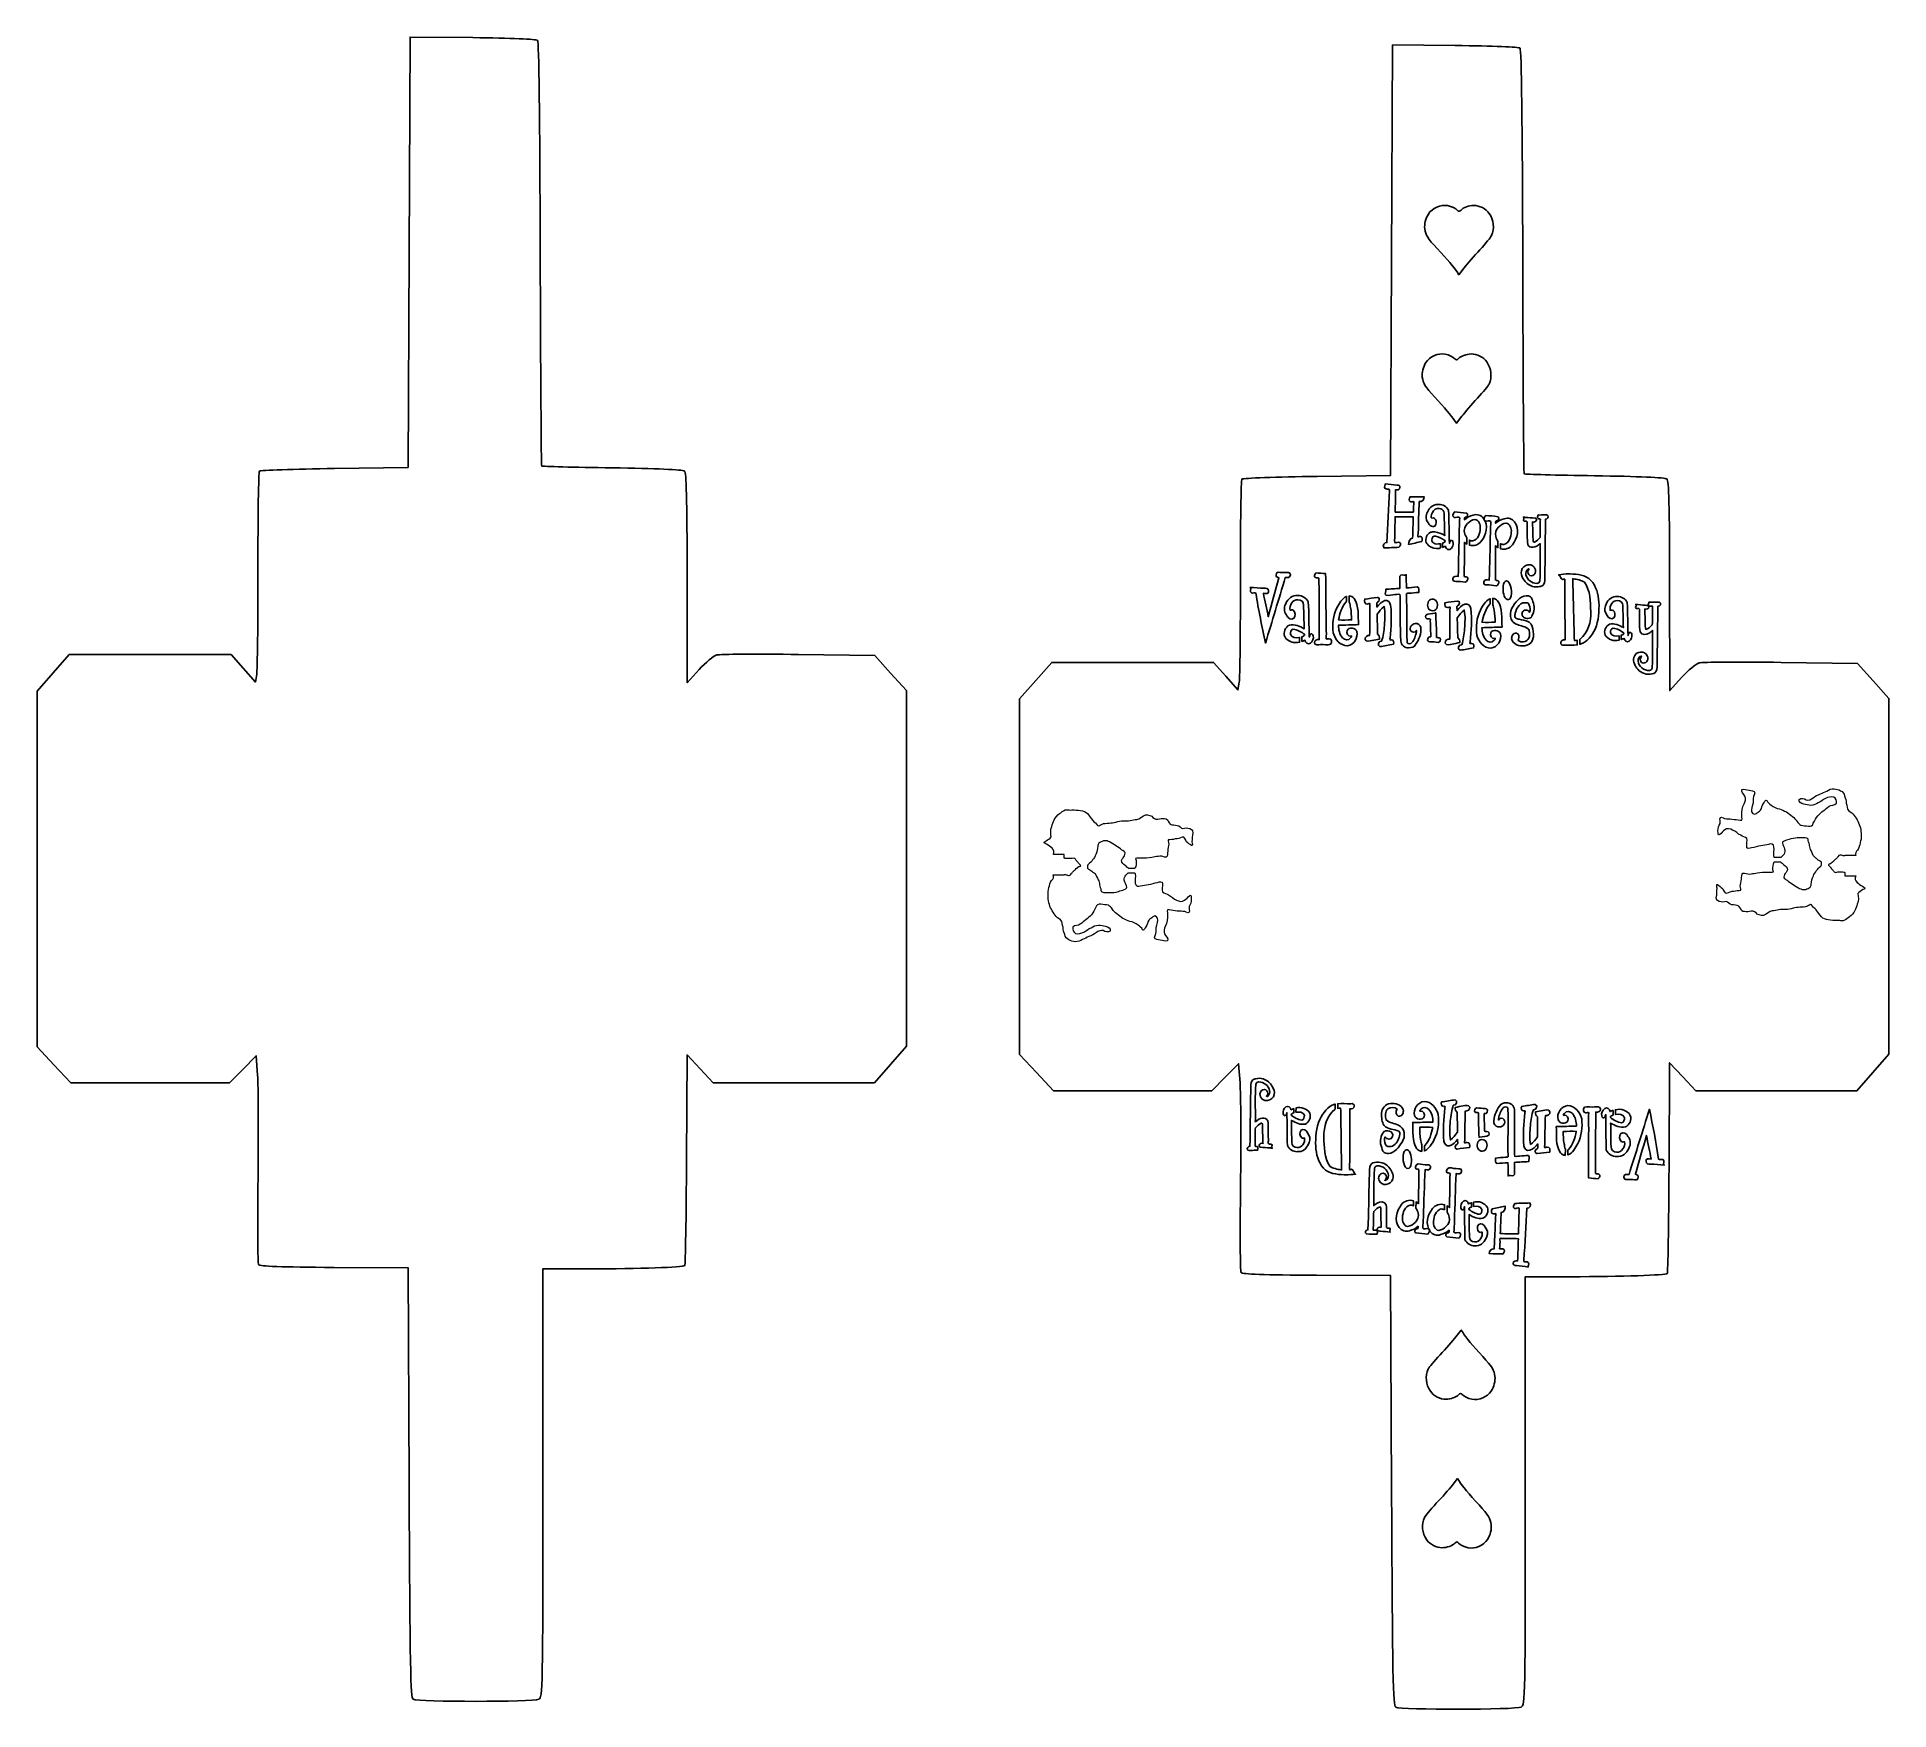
# Model space of a CAD drawing. Header units: centimetres. Extents: x -49.2 to 12.2, y -35.7 to 19.9.
import ezdxf

# ---------------------------------------------------------------- set-up
doc = ezdxf.new("R2010")
doc.units = ezdxf.units.CM
doc.header["$MEASUREMENT"] = 0
doc.layers.add('Layer 1', color=7, linetype='Continuous')

msp = doc.modelspace()

# ---------------------------------------------------------------- linework, layer by layer
at = {"layer": 'Layer 1'}
for points, knots in [([(-36.73853, -35.30149), (-36.82952, -35.24398), (-36.84689, -34.34285), (-36.87722, -28.10791), (-36.87722, -28.10791), (-36.87722, -28.10791), (-36.91189, -20.98008), (-36.91189, -20.98008), (-36.91189, -20.98008), (-36.91189, -20.98008), (-39.3669, -20.96707), (-39.3669, -20.96707), (-39.3669, -20.96707), (-41.1195, -20.95779), (-41.83592, -20.93141), (-41.87085, -20.87488), (-41.87085, -20.87488), (-41.89777, -20.83133), (-41.90573, -19.54215), (-41.88855, -18.01004), (-41.88855, -18.01004), (-41.87137, -16.47792), (-41.87865, -14.93653), (-41.90473, -14.58471), (-41.90473, -14.58471), (-41.90473, -14.58471), (-41.95215, -13.94504), (-41.95215, -13.94504), (-41.95215, -13.94504), (-41.95215, -13.94504), (-42.39453, -14.39401), (-42.39453, -14.39401), (-42.39453, -14.39401), (-42.39453, -14.39401), (-42.83691, -14.84297), (-42.83691, -14.84297), (-42.83691, -14.84297), (-42.83691, -14.84297), (-45.46783, -14.84297), (-45.46783, -14.84297), (-45.46783, -14.84297), (-45.46783, -14.84297), (-48.09874, -14.84297), (-48.09874, -14.84297), (-48.09874, -14.84297), (-48.09874, -14.84297), (-48.65977, -14.24334), (-48.65977, -14.24334), (-48.65977, -14.24334), (-48.65977, -14.24334), (-49.22079, -13.64371), (-49.22079, -13.64371), (-49.22079, -13.64371), (-49.22079, -13.64371), (-49.21936, -7.74216), (-49.21936, -7.74216), (-49.21936, -7.74216), (-49.21936, -7.74216), (-49.21792, -1.84061), (-49.21792, -1.84061), (-49.21792, -1.84061), (-49.21792, -1.84061), (-48.68491, -1.23384), (-48.68491, -1.23384), (-48.68491, -1.23384), (-48.68491, -1.23384), (-48.15189, -0.62706), (-48.15189, -0.62706), (-48.15189, -0.62706), (-48.15189, -0.62706), (-45.46624, -0.62706), (-45.46624, -0.62706), (-45.46624, -0.62706), (-45.46624, -0.62706), (-42.78058, -0.62706), (-42.78058, -0.62706), (-42.78058, -0.62706), (-42.78058, -0.62706), (-42.37736, -1.08374), (-42.37736, -1.08374), (-42.37736, -1.08374), (-42.37736, -1.08374), (-41.97414, -1.54042), (-41.97414, -1.54042), (-41.97414, -1.54042), (-41.97414, -1.54042), (-41.93148, -1.28213), (-41.93148, -1.28213), (-41.93148, -1.28213), (-41.90802, -1.14007), (-41.89021, 0.42249), (-41.89191, 2.19022), (-41.89191, 2.19022), (-41.8936, 3.95796), (-41.87123, 5.42808), (-41.84219, 5.45717), (-41.84219, 5.45717), (-41.81315, 5.48625), (-40.69195, 5.52565), (-39.35064, 5.54473), (-39.35064, 5.54473), (-39.35064, 5.54473), (-36.91189, 5.5794), (-36.91189, 5.5794), (-36.91189, 5.5794), (-36.91189, 5.5794), (-36.87722, 12.72203), (-36.87722, 12.72203), (-36.87722, 12.72203), (-36.87722, 12.72203), (-36.84255, 19.86465), (-36.84255, 19.86465), (-36.84255, 19.86465), (-36.84255, 19.86465), (-34.76245, 19.84413), (-34.76245, 19.84413), (-34.76245, 19.84413), (-33.49165, 19.83159), (-32.65526, 19.79652), (-32.61272, 19.754), (-32.61272, 19.754), (-32.5673, 19.70859), (-32.53649, 17.24701), (-32.52407, 12.67066), (-32.52407, 12.67066), (-32.51361, 8.8131), (-32.49221, 5.64409), (-32.47654, 5.62841), (-32.47654, 5.62841), (-32.46086, 5.61273), (-31.40844, 5.58484), (-30.13782, 5.56643), (-30.13782, 5.56643), (-28.69384, 5.54551), (-27.79511, 5.50598), (-27.74091, 5.46101), (-27.74091, 5.46101), (-27.67373, 5.40525), (-27.65354, 4.60661), (-27.6512, 1.91291), (-27.6512, 1.91291), (-27.6512, 1.91291), (-27.64818, -1.56323), (-27.64818, -1.56323), (-27.64818, -1.56323), (-27.64818, -1.56323), (-27.25246, -1.12839), (-27.25246, -1.12839), (-27.25246, -1.12839), (-27.03481, -0.88922), (-26.77178, -0.67078), (-26.66794, -0.64297), (-26.66794, -0.64297), (-26.5641, -0.61515), (-25.34119, -0.60799), (-23.95035, -0.62706), (-23.95035, -0.62706), (-23.95035, -0.62706), (-21.42156, -0.66173), (-21.42156, -0.66173), (-21.42156, -0.66173), (-21.42156, -0.66173), (-20.89723, -1.24184), (-20.89723, -1.24184), (-20.89723, -1.24184), (-20.89723, -1.24184), (-20.3729, -1.82194), (-20.3729, -1.82194), (-20.3729, -1.82194), (-20.3729, -1.82194), (-20.3729, -7.72606), (-20.3729, -7.72606), (-20.3729, -7.72606), (-20.3729, -7.72606), (-20.3729, -13.63018), (-20.3729, -13.63018), (-20.3729, -13.63018), (-20.3729, -13.63018), (-20.90376, -14.23657), (-20.90376, -14.23657), (-20.90376, -14.23657), (-20.90376, -14.23657), (-21.43463, -14.84297), (-21.43463, -14.84297), (-21.43463, -14.84297), (-21.43463, -14.84297), (-24.10991, -14.84297), (-24.10991, -14.84297), (-24.10991, -14.84297), (-24.10991, -14.84297), (-26.7852, -14.84297), (-26.7852, -14.84297), (-26.7852, -14.84297), (-26.7852, -14.84297), (-27.21781, -14.37951), (-27.21781, -14.37951), (-27.21781, -14.37951), (-27.21781, -14.37951), (-27.65043, -13.91605), (-27.65043, -13.91605), (-27.65043, -13.91605), (-27.65043, -13.91605), (-27.66966, -17.39032), (-27.66966, -17.39032), (-27.66966, -17.39032), (-27.68023, -19.30117), (-27.70723, -20.88292), (-27.72965, -20.90532), (-27.72965, -20.90532), (-27.78998, -20.96557), (-29.21888, -21.01434), (-30.93081, -21.01456), (-30.93081, -21.01456), (-30.93081, -21.01456), (-32.43908, -21.01475), (-32.43908, -21.01475), (-32.43908, -21.01475), (-32.43908, -21.01475), (-32.43908, -28.12027), (-32.43908, -28.12027), (-32.43908, -28.12027), (-32.43908, -35.07431), (-32.44194, -35.22732), (-32.57321, -35.29757), (-32.57321, -35.29757), (-32.74534, -35.38969), (-36.59325, -35.39331), (-36.73853, -35.30149)], [0, 0, 0, 0, 0.01724138, 0.01724138, 0.01724138, 0.01724138, 0.03448276, 0.03448276, 0.03448276, 0.03448276, 0.05172414, 0.05172414, 0.05172414, 0.05172414, 0.06896552, 0.06896552, 0.06896552, 0.06896552, 0.0862069, 0.0862069, 0.0862069, 0.0862069, 0.10344828, 0.10344828, 0.10344828, 0.10344828, 0.12068966, 0.12068966, 0.12068966, 0.12068966, 0.13793103, 0.13793103, 0.13793103, 0.13793103, 0.15517241, 0.15517241, 0.15517241, 0.15517241, 0.17241379, 0.17241379, 0.17241379, 0.17241379, 0.18965517, 0.18965517, 0.18965517, 0.18965517, 0.20689655, 0.20689655, 0.20689655, 0.20689655, 0.22413793, 0.22413793, 0.22413793, 0.22413793, 0.24137931, 0.24137931, 0.24137931, 0.24137931, 0.25862069, 0.25862069, 0.25862069, 0.25862069, 0.27586207, 0.27586207, 0.27586207, 0.27586207, 0.29310345, 0.29310345, 0.29310345, 0.29310345, 0.31034483, 0.31034483, 0.31034483, 0.31034483, 0.32758621, 0.32758621, 0.32758621, 0.32758621, 0.34482759, 0.34482759, 0.34482759, 0.34482759, 0.36206897, 0.36206897, 0.36206897, 0.36206897, 0.37931034, 0.37931034, 0.37931034, 0.37931034, 0.39655172, 0.39655172, 0.39655172, 0.39655172, 0.4137931, 0.4137931, 0.4137931, 0.4137931, 0.43103448, 0.43103448, 0.43103448, 0.43103448, 0.44827586, 0.44827586, 0.44827586, 0.44827586, 0.46551724, 0.46551724, 0.46551724, 0.46551724, 0.48275862, 0.48275862, 0.48275862, 0.48275862, 0.5, 0.5, 0.5, 0.5, 0.51724138, 0.51724138, 0.51724138, 0.51724138, 0.53448276, 0.53448276, 0.53448276, 0.53448276, 0.55172414, 0.55172414, 0.55172414, 0.55172414, 0.56896552, 0.56896552, 0.56896552, 0.56896552, 0.5862069, 0.5862069, 0.5862069, 0.5862069, 0.60344828, 0.60344828, 0.60344828, 0.60344828, 0.62068966, 0.62068966, 0.62068966, 0.62068966, 0.63793103, 0.63793103, 0.63793103, 0.63793103, 0.65517241, 0.65517241, 0.65517241, 0.65517241, 0.67241379, 0.67241379, 0.67241379, 0.67241379, 0.68965517, 0.68965517, 0.68965517, 0.68965517, 0.70689655, 0.70689655, 0.70689655, 0.70689655, 0.72413793, 0.72413793, 0.72413793, 0.72413793, 0.74137931, 0.74137931, 0.74137931, 0.74137931, 0.75862069, 0.75862069, 0.75862069, 0.75862069, 0.77586207, 0.77586207, 0.77586207, 0.77586207, 0.79310345, 0.79310345, 0.79310345, 0.79310345, 0.81034483, 0.81034483, 0.81034483, 0.81034483, 0.82758621, 0.82758621, 0.82758621, 0.82758621, 0.84482759, 0.84482759, 0.84482759, 0.84482759, 0.86206897, 0.86206897, 0.86206897, 0.86206897, 0.87931034, 0.87931034, 0.87931034, 0.87931034, 0.89655172, 0.89655172, 0.89655172, 0.89655172, 0.9137931, 0.9137931, 0.9137931, 0.9137931, 0.93103448, 0.93103448, 0.93103448, 0.93103448, 0.94827586, 0.94827586, 0.94827586, 0.94827586, 0.96551724, 0.96551724, 0.96551724, 0.96551724, 1, 1, 1, 1]), ([(-2.10555, 12.06895), (-2.19775, 12.21389), (-2.4346, 12.49306), (-2.76553, 12.84683), (-2.76553, 12.84683), (-3.08225, 13.18543), (-3.14728, 13.28956), (-3.1752, 13.50289), (-3.1752, 13.50289), (-3.19449, 13.65033), (-3.14639, 13.84713), (-3.05652, 13.9884), (-3.05652, 13.9884), (-2.92892, 14.189), (-2.64491, 14.31378), (-2.41789, 14.26899), (-2.41789, 14.26899), (-2.28849, 14.24346), (-2.14211, 14.17385), (-2.09583, 14.11584), (-2.09583, 14.11584), (-2.05642, 14.06644), (-2.01892, 14.06882), (-1.97112, 14.12376), (-1.97112, 14.12376), (-1.90202, 14.2032), (-1.70846, 14.274), (-1.55633, 14.27549), (-1.55633, 14.27549), (-1.36127, 14.2774), (-1.14484, 14.16755), (-1.03583, 14.0113), (-1.03583, 14.0113), (-0.88262, 13.79171), (-0.85456, 13.51143), (-0.96207, 13.27457), (-0.96207, 13.27457), (-0.99084, 13.21118), (-1.14434, 13.02389), (-1.34812, 12.8035), (-1.34812, 12.8035), (-1.53418, 12.60228), (-1.7671, 12.33329), (-1.86573, 12.20574), (-1.86573, 12.20574), (-1.86573, 12.20574), (-2.04504, 11.97383), (-2.04504, 11.97383), (-2.04504, 11.97383), (-2.04504, 11.97383), (-2.10555, 12.06895), (-2.10555, 12.06895)], [0, 0, 0, 0, 0.07142857, 0.07142857, 0.07142857, 0.07142857, 0.14285714, 0.14285714, 0.14285714, 0.14285714, 0.21428571, 0.21428571, 0.21428571, 0.21428571, 0.28571429, 0.28571429, 0.28571429, 0.28571429, 0.35714286, 0.35714286, 0.35714286, 0.35714286, 0.42857143, 0.42857143, 0.42857143, 0.42857143, 0.5, 0.5, 0.5, 0.5, 0.57142857, 0.57142857, 0.57142857, 0.57142857, 0.64285714, 0.64285714, 0.64285714, 0.64285714, 0.71428571, 0.71428571, 0.71428571, 0.71428571, 0.78571429, 0.78571429, 0.78571429, 0.78571429, 0.85714286, 0.85714286, 0.85714286, 0.85714286, 1, 1, 1, 1]), ([(-2.18735, 7.141), (-2.27955, 7.28594), (-2.5164, 7.5651), (-2.84733, 7.91888), (-2.84733, 7.91888), (-3.16406, 8.25747), (-3.22908, 8.36161), (-3.257, 8.57494), (-3.257, 8.57494), (-3.2763, 8.72237), (-3.22819, 8.91918), (-3.13833, 9.06045), (-3.13833, 9.06045), (-3.01072, 9.26105), (-2.72671, 9.38583), (-2.49969, 9.34104), (-2.49969, 9.34104), (-2.3703, 9.31551), (-2.22392, 9.2459), (-2.17764, 9.18788), (-2.17764, 9.18788), (-2.13823, 9.13848), (-2.10072, 9.14087), (-2.05293, 9.19581), (-2.05293, 9.19581), (-1.98382, 9.27524), (-1.79027, 9.34605), (-1.63813, 9.34754), (-1.63813, 9.34754), (-1.44307, 9.34945), (-1.22665, 9.23959), (-1.11764, 9.08335), (-1.11764, 9.08335), (-0.96443, 8.86376), (-0.93637, 8.58347), (-1.04388, 8.34662), (-1.04388, 8.34662), (-1.07265, 8.28323), (-1.22614, 8.09593), (-1.42993, 7.87555), (-1.42993, 7.87555), (-1.61599, 7.67433), (-1.84891, 7.40534), (-1.94753, 7.27779), (-1.94753, 7.27779), (-1.94753, 7.27779), (-2.12684, 7.04588), (-2.12684, 7.04588), (-2.12684, 7.04588), (-2.12684, 7.04588), (-2.18735, 7.141), (-2.18735, 7.141)], [0, 0, 0, 0, 0.07142857, 0.07142857, 0.07142857, 0.07142857, 0.14285714, 0.14285714, 0.14285714, 0.14285714, 0.21428571, 0.21428571, 0.21428571, 0.21428571, 0.28571429, 0.28571429, 0.28571429, 0.28571429, 0.35714286, 0.35714286, 0.35714286, 0.35714286, 0.42857143, 0.42857143, 0.42857143, 0.42857143, 0.5, 0.5, 0.5, 0.5, 0.57142857, 0.57142857, 0.57142857, 0.57142857, 0.64285714, 0.64285714, 0.64285714, 0.64285714, 0.71428571, 0.71428571, 0.71428571, 0.71428571, 0.78571429, 0.78571429, 0.78571429, 0.78571429, 0.85714286, 0.85714286, 0.85714286, 0.85714286, 1, 1, 1, 1]), ([(-4.49275, 5.00984), (-4.51131, 4.96243), (-4.52957, 4.88516), (-4.46062, 4.86915), (-4.46062, 4.86915), (-4.41628, 4.85018), (-4.32938, 4.88854), (-4.34991, 4.81096), (-4.34991, 4.81096), (-4.37908, 4.23701), (-4.39607, 3.65275), (-4.4298, 3.08529), (-4.4298, 3.08529), (-4.52034, 3.0989), (-4.5893, 2.98031), (-4.52618, 2.91072), (-4.52618, 2.91072), (-4.3609, 2.91685), (-4.19566, 2.9244), (-4.03038, 2.9307), (-4.03038, 2.9307), (-3.99751, 2.97242), (-3.94051, 3.0665), (-4.01779, 3.09441), (-4.01779, 3.09441), (-4.06641, 3.11582), (-4.13061, 3.05744), (-4.16887, 3.0905), (-4.16887, 3.0905), (-4.18706, 3.19272), (-4.15985, 3.30065), (-4.16802, 3.40486), (-4.16802, 3.40486), (-4.16483, 3.58436), (-4.16164, 3.76385), (-4.15845, 3.94335), (-4.15845, 3.94335), (-3.95758, 3.94161), (-3.75671, 3.93987), (-3.55584, 3.93814), (-3.55584, 3.93814), (-3.56423, 3.70496), (-3.56696, 3.46596), (-3.57886, 3.2364), (-3.57886, 3.2364), (-3.68404, 3.23192), (-3.70375, 3.11063), (-3.71127, 3.0271), (-3.71127, 3.0271), (-3.56401, 3.0499), (-3.42106, 3.09343), (-3.27538, 3.12437), (-3.27538, 3.12437), (-3.24738, 3.178), (-3.23632, 3.28772), (-3.32227, 3.28764), (-3.32227, 3.28764), (-3.35655, 3.29304), (-3.41417, 3.24611), (-3.39998, 3.30892), (-3.39998, 3.30892), (-3.37795, 3.58447), (-3.3847, 3.86229), (-3.37022, 4.13886), (-3.37022, 4.13886), (-3.3652, 4.24066), (-3.36712, 4.34963), (-3.35787, 4.44707), (-3.35787, 4.44707), (-3.2632, 4.42998), (-3.19469, 4.51934), (-3.19723, 4.6073), (-3.19723, 4.6073), (-3.35165, 4.6073), (-3.50606, 4.6073), (-3.66048, 4.6073), (-3.66048, 4.6073), (-3.69999, 4.56189), (-3.72608, 4.46027), (-3.64441, 4.44446), (-3.64441, 4.44446), (-3.61117, 4.43041), (-3.56543, 4.45392), (-3.53804, 4.44099), (-3.53804, 4.44099), (-3.53662, 4.34088), (-3.55824, 4.24115), (-3.54629, 4.13963), (-3.54629, 4.13963), (-3.53801, 4.10435), (-3.55843, 4.08045), (-3.59362, 4.09968), (-3.59362, 4.09968), (-3.78132, 4.09968), (-3.96902, 4.09968), (-4.15672, 4.09968), (-4.15672, 4.09968), (-4.1518, 4.34603), (-4.14802, 4.59355), (-4.14239, 4.83919), (-4.14239, 4.83919), (-4.08222, 4.81872), (-3.9871, 4.84241), (-3.99999, 4.92256), (-3.99999, 4.92256), (-3.99544, 4.98448), (-4.04626, 4.99513), (-4.10112, 4.99261), (-4.10112, 4.99261), (-4.23032, 5.00741), (-4.35947, 5.02269), (-4.48884, 5.0359), (-4.48884, 5.0359), (-4.48884, 5.0359), (-4.4909, 5.02216), (-4.4909, 5.02216), (-4.4909, 5.02216), (-4.4909, 5.02216), (-4.49275, 5.00984), (-4.49275, 5.00984)], [0, 0, 0, 0, 0.03225806, 0.03225806, 0.03225806, 0.03225806, 0.06451613, 0.06451613, 0.06451613, 0.06451613, 0.09677419, 0.09677419, 0.09677419, 0.09677419, 0.12903226, 0.12903226, 0.12903226, 0.12903226, 0.16129032, 0.16129032, 0.16129032, 0.16129032, 0.19354839, 0.19354839, 0.19354839, 0.19354839, 0.22580645, 0.22580645, 0.22580645, 0.22580645, 0.25806452, 0.25806452, 0.25806452, 0.25806452, 0.29032258, 0.29032258, 0.29032258, 0.29032258, 0.32258065, 0.32258065, 0.32258065, 0.32258065, 0.35483871, 0.35483871, 0.35483871, 0.35483871, 0.38709677, 0.38709677, 0.38709677, 0.38709677, 0.41935484, 0.41935484, 0.41935484, 0.41935484, 0.4516129, 0.4516129, 0.4516129, 0.4516129, 0.48387097, 0.48387097, 0.48387097, 0.48387097, 0.51612903, 0.51612903, 0.51612903, 0.51612903, 0.5483871, 0.5483871, 0.5483871, 0.5483871, 0.58064516, 0.58064516, 0.58064516, 0.58064516, 0.61290323, 0.61290323, 0.61290323, 0.61290323, 0.64516129, 0.64516129, 0.64516129, 0.64516129, 0.67741935, 0.67741935, 0.67741935, 0.67741935, 0.70967742, 0.70967742, 0.70967742, 0.70967742, 0.74193548, 0.74193548, 0.74193548, 0.74193548, 0.77419355, 0.77419355, 0.77419355, 0.77419355, 0.80645161, 0.80645161, 0.80645161, 0.80645161, 0.83870968, 0.83870968, 0.83870968, 0.83870968, 0.87096774, 0.87096774, 0.87096774, 0.87096774, 0.90322581, 0.90322581, 0.90322581, 0.90322581, 0.93548387, 0.93548387, 0.93548387, 0.93548387, 1, 1, 1, 1]), ([(-2.71276, 4.35413), (-2.7651, 4.35169), (-2.81977, 4.35458), (-2.86862, 4.33223), (-2.86862, 4.33223), (-2.95504, 4.29705), (-3.01964, 4.2235), (-3.06446, 4.14365), (-3.06446, 4.14365), (-3.09461, 4.08896), (-3.12187, 4.03074), (-3.12986, 3.9682), (-3.12986, 3.9682), (-3.13872, 3.8824), (-3.10882, 3.79531), (-3.05619, 3.72791), (-3.05619, 3.72791), (-3.02653, 3.67226), (-2.97388, 3.62354), (-2.90905, 3.61644), (-2.90905, 3.61644), (-2.86176, 3.61313), (-2.81858, 3.64898), (-2.80527, 3.69312), (-2.80527, 3.69312), (-2.77881, 3.76275), (-2.79864, 3.85138), (-2.8607, 3.89554), (-2.8607, 3.89554), (-2.8864, 3.91086), (-2.91713, 3.90297), (-2.94478, 3.89935), (-2.94478, 3.89935), (-2.96533, 3.90419), (-2.95496, 3.93181), (-2.95803, 3.94727), (-2.95803, 3.94727), (-2.95671, 4.04274), (-2.90965, 4.13959), (-2.82787, 4.19125), (-2.82787, 4.19125), (-2.78824, 4.21535), (-2.74057, 4.22354), (-2.69479, 4.21883), (-2.69479, 4.21883), (-2.62719, 4.2166), (-2.55774, 4.17351), (-2.53892, 4.10621), (-2.53892, 4.10621), (-2.53158, 4.07496), (-2.53897, 4.04264), (-2.53405, 4.01109), (-2.53405, 4.01109), (-2.51985, 3.78099), (-2.52399, 3.55027), (-2.51359, 3.32001), (-2.51359, 3.32001), (-2.61611, 3.37745), (-2.72499, 3.43129), (-2.84363, 3.44267), (-2.84363, 3.44267), (-2.89089, 3.44593), (-2.94024, 3.44582), (-2.98485, 3.428), (-2.98485, 3.428), (-3.10203, 3.36674), (-3.16387, 3.2176), (-3.12528, 3.0913), (-3.12528, 3.0913), (-3.10925, 3.04712), (-3.0751, 3.01247), (-3.04027, 2.98224), (-3.04027, 2.98224), (-2.9458, 2.90467), (-2.81665, 2.87566), (-2.69693, 2.89482), (-2.69693, 2.89482), (-2.68443, 2.90002), (-2.65687, 2.89364), (-2.65844, 2.91394), (-2.65844, 2.91394), (-2.65844, 2.95887), (-2.65844, 3.0038), (-2.65844, 3.04874), (-2.65844, 3.04874), (-2.73118, 3.03344), (-2.8122, 3.0314), (-2.87845, 3.06981), (-2.87845, 3.06981), (-2.90652, 3.08789), (-2.93188, 3.11489), (-2.93927, 3.14815), (-2.93927, 3.14815), (-2.93926, 3.19475), (-2.93538, 3.24593), (-2.90377, 3.28295), (-2.90377, 3.28295), (-2.88272, 3.30546), (-2.84866, 3.30697), (-2.82059, 3.29949), (-2.82059, 3.29949), (-2.71189, 3.28128), (-2.61422, 3.22522), (-2.52526, 3.16256), (-2.52526, 3.16256), (-2.50005, 3.15655), (-2.49565, 3.11919), (-2.51579, 3.10479), (-2.51579, 3.10479), (-2.53406, 3.08522), (-2.56117, 3.07928), (-2.58564, 3.07128), (-2.58564, 3.07128), (-2.58564, 3.02262), (-2.58564, 2.97396), (-2.58564, 2.92529), (-2.58564, 2.92529), (-2.55381, 2.93661), (-2.52325, 2.95111), (-2.49179, 2.96336), (-2.49179, 2.96336), (-2.48398, 2.90584), (-2.43344, 2.85322), (-2.37359, 2.8534), (-2.37359, 2.8534), (-2.32756, 2.85694), (-2.29474, 2.89487), (-2.27005, 2.93023), (-2.27005, 2.93023), (-2.23364, 2.98575), (-2.21671, 3.05833), (-2.23981, 3.12221), (-2.23981, 3.12221), (-2.25134, 3.14674), (-2.27661, 3.17005), (-2.3056, 3.16485), (-2.3056, 3.16485), (-2.33121, 3.15574), (-2.33721, 3.12607), (-2.34375, 3.10293), (-2.34375, 3.10293), (-2.34762, 3.08794), (-2.35143, 3.07266), (-2.35913, 3.05908), (-2.35913, 3.05908), (-2.37028, 3.4253), (-2.36674, 3.79196), (-2.38721, 4.15787), (-2.38721, 4.15787), (-2.4457, 4.27867), (-2.57871, 4.35855), (-2.71276, 4.35413)], [0, 0, 0, 0, 0.02564103, 0.02564103, 0.02564103, 0.02564103, 0.05128205, 0.05128205, 0.05128205, 0.05128205, 0.07692308, 0.07692308, 0.07692308, 0.07692308, 0.1025641, 0.1025641, 0.1025641, 0.1025641, 0.12820513, 0.12820513, 0.12820513, 0.12820513, 0.15384615, 0.15384615, 0.15384615, 0.15384615, 0.17948718, 0.17948718, 0.17948718, 0.17948718, 0.20512821, 0.20512821, 0.20512821, 0.20512821, 0.23076923, 0.23076923, 0.23076923, 0.23076923, 0.25641026, 0.25641026, 0.25641026, 0.25641026, 0.28205128, 0.28205128, 0.28205128, 0.28205128, 0.30769231, 0.30769231, 0.30769231, 0.30769231, 0.33333333, 0.33333333, 0.33333333, 0.33333333, 0.35897436, 0.35897436, 0.35897436, 0.35897436, 0.38461538, 0.38461538, 0.38461538, 0.38461538, 0.41025641, 0.41025641, 0.41025641, 0.41025641, 0.43589744, 0.43589744, 0.43589744, 0.43589744, 0.46153846, 0.46153846, 0.46153846, 0.46153846, 0.48717949, 0.48717949, 0.48717949, 0.48717949, 0.51282051, 0.51282051, 0.51282051, 0.51282051, 0.53846154, 0.53846154, 0.53846154, 0.53846154, 0.56410256, 0.56410256, 0.56410256, 0.56410256, 0.58974359, 0.58974359, 0.58974359, 0.58974359, 0.61538462, 0.61538462, 0.61538462, 0.61538462, 0.64102564, 0.64102564, 0.64102564, 0.64102564, 0.66666667, 0.66666667, 0.66666667, 0.66666667, 0.69230769, 0.69230769, 0.69230769, 0.69230769, 0.71794872, 0.71794872, 0.71794872, 0.71794872, 0.74358974, 0.74358974, 0.74358974, 0.74358974, 0.76923077, 0.76923077, 0.76923077, 0.76923077, 0.79487179, 0.79487179, 0.79487179, 0.79487179, 0.82051282, 0.82051282, 0.82051282, 0.82051282, 0.84615385, 0.84615385, 0.84615385, 0.84615385, 0.87179487, 0.87179487, 0.87179487, 0.87179487, 0.8974359, 0.8974359, 0.8974359, 0.8974359, 0.92307692, 0.92307692, 0.92307692, 0.92307692, 0.94871795, 0.94871795, 0.94871795, 0.94871795, 1, 1, 1, 1]), ([(-2.18859, 4.10722), (-2.18859, 4.10722), (-2.19423, 4.09462), (-2.19423, 4.09462), (-2.19423, 4.09462), (-2.19423, 4.09462), (-2.1964, 4.08898), (-2.1964, 4.08898), (-2.1964, 4.08898), (-2.22796, 4.04339), (-2.27979, 3.95289), (-2.20161, 3.92397), (-2.20161, 3.92397), (-2.14354, 3.89783), (-2.05609, 3.96492), (-2.01666, 3.90356), (-2.01666, 3.90356), (-2.01832, 3.78663), (-2.03054, 3.66522), (-2.02882, 3.54574), (-2.02882, 3.54574), (-2.04113, 3.01826), (-2.05341, 2.49085), (-2.06572, 1.96337), (-2.06572, 1.96337), (-2.1309, 1.97567), (-2.23973, 1.98377), (-2.24763, 1.89302), (-2.24763, 1.89302), (-2.26842, 1.83054), (-2.20205, 1.79041), (-2.14604, 1.79966), (-2.14604, 1.79966), (-2.03852, 1.80911), (-1.93885, 1.77439), (-1.83258, 1.77491), (-1.83258, 1.77491), (-1.77596, 1.78682), (-1.74227, 1.85733), (-1.74966, 1.91082), (-1.74966, 1.91082), (-1.76339, 1.96366), (-1.84268, 1.93527), (-1.86427, 1.96684), (-1.86427, 1.96684), (-1.8617, 2.34463), (-1.86185, 2.72243), (-1.85906, 3.10021), (-1.85906, 3.10021), (-1.83607, 3.07513), (-1.80977, 3.054), (-1.78092, 3.03725), (-1.78092, 3.03725), (-1.78092, 3.03725), (-1.78092, 3.24916), (-1.78092, 3.24916), (-1.78092, 3.24916), (-1.81663, 3.29724), (-1.84188, 3.35522), (-1.85472, 3.40852), (-1.85472, 3.40852), (-1.88391, 3.52084), (-1.84513, 3.64145), (-1.75617, 3.71727), (-1.75617, 3.71727), (-1.69035, 3.78476), (-1.60798, 3.84686), (-1.51174, 3.85536), (-1.51174, 3.85536), (-1.37485, 3.84493), (-1.32465, 3.67294), (-1.33591, 3.55486), (-1.33591, 3.55486), (-1.34116, 3.39221), (-1.40938, 3.18495), (-1.58555, 3.1445), (-1.58555, 3.1445), (-1.62604, 3.14185), (-1.66253, 3.15174), (-1.69495, 3.17012), (-1.69495, 3.17012), (-1.69495, 3.17012), (-1.69495, 3.00164), (-1.69495, 3.00164), (-1.69495, 3.00164), (-1.55247, 2.96197), (-1.38645, 3.00514), (-1.30117, 3.13452), (-1.30117, 3.13452), (-1.1254, 3.33844), (-1.0583, 3.66343), (-1.22824, 3.89096), (-1.22824, 3.89096), (-1.30069, 4.00142), (-1.44926, 4.04126), (-1.57209, 3.99518), (-1.57209, 3.99518), (-1.67655, 3.96992), (-1.77669, 3.91901), (-1.85776, 3.84624), (-1.85776, 3.84624), (-1.86538, 3.88428), (-1.85787, 3.94598), (-1.80262, 3.92787), (-1.80262, 3.92787), (-1.76, 3.95676), (-1.71701, 4.04043), (-1.78613, 4.06553), (-1.78613, 4.06553), (-1.91718, 4.09015), (-2.05526, 4.08852), (-2.18859, 4.10722)], [0, 0, 0, 0, 0.03448276, 0.03448276, 0.03448276, 0.03448276, 0.06896552, 0.06896552, 0.06896552, 0.06896552, 0.10344828, 0.10344828, 0.10344828, 0.10344828, 0.13793103, 0.13793103, 0.13793103, 0.13793103, 0.17241379, 0.17241379, 0.17241379, 0.17241379, 0.20689655, 0.20689655, 0.20689655, 0.20689655, 0.24137931, 0.24137931, 0.24137931, 0.24137931, 0.27586207, 0.27586207, 0.27586207, 0.27586207, 0.31034483, 0.31034483, 0.31034483, 0.31034483, 0.34482759, 0.34482759, 0.34482759, 0.34482759, 0.37931034, 0.37931034, 0.37931034, 0.37931034, 0.4137931, 0.4137931, 0.4137931, 0.4137931, 0.44827586, 0.44827586, 0.44827586, 0.44827586, 0.48275862, 0.48275862, 0.48275862, 0.48275862, 0.51724138, 0.51724138, 0.51724138, 0.51724138, 0.55172414, 0.55172414, 0.55172414, 0.55172414, 0.5862069, 0.5862069, 0.5862069, 0.5862069, 0.62068966, 0.62068966, 0.62068966, 0.62068966, 0.65517241, 0.65517241, 0.65517241, 0.65517241, 0.68965517, 0.68965517, 0.68965517, 0.68965517, 0.72413793, 0.72413793, 0.72413793, 0.72413793, 0.75862069, 0.75862069, 0.75862069, 0.75862069, 0.79310345, 0.79310345, 0.79310345, 0.79310345, 0.82758621, 0.82758621, 0.82758621, 0.82758621, 0.86206897, 0.86206897, 0.86206897, 0.86206897, 0.89655172, 0.89655172, 0.89655172, 0.89655172, 0.93103448, 0.93103448, 0.93103448, 0.93103448, 1, 1, 1, 1]), ([(-1.15654, 3.98811), (-1.15654, 3.98811), (-1.16218, 3.97552), (-1.16218, 3.97552), (-1.16218, 3.97552), (-1.16218, 3.97552), (-1.16435, 3.96987), (-1.16435, 3.96987), (-1.16435, 3.96987), (-1.19591, 3.92428), (-1.24775, 3.83378), (-1.16956, 3.80486), (-1.16956, 3.80486), (-1.11149, 3.77872), (-1.02404, 3.84582), (-0.98461, 3.78445), (-0.98461, 3.78445), (-0.98628, 3.66753), (-0.99849, 3.54612), (-0.99677, 3.42664), (-0.99677, 3.42664), (-1.00908, 2.89915), (-1.02136, 2.37174), (-1.03367, 1.84426), (-1.03367, 1.84426), (-1.09885, 1.85656), (-1.20768, 1.86466), (-1.21558, 1.77391), (-1.21558, 1.77391), (-1.23637, 1.71143), (-1.17, 1.6713), (-1.11399, 1.68055), (-1.11399, 1.68055), (-1.00647, 1.69), (-0.9068, 1.65528), (-0.80053, 1.6558), (-0.80053, 1.6558), (-0.74391, 1.66772), (-0.71022, 1.73823), (-0.71761, 1.79172), (-0.71761, 1.79172), (-0.73134, 1.84456), (-0.81063, 1.81617), (-0.83222, 1.84774), (-0.83222, 1.84774), (-0.82965, 2.22552), (-0.8298, 2.60332), (-0.82701, 2.9811), (-0.82701, 2.9811), (-0.80402, 2.95602), (-0.77772, 2.9349), (-0.74887, 2.91814), (-0.74887, 2.91814), (-0.74887, 2.91814), (-0.74887, 3.13005), (-0.74887, 3.13005), (-0.74887, 3.13005), (-0.78459, 3.17813), (-0.80983, 3.23612), (-0.82267, 3.28942), (-0.82267, 3.28942), (-0.85186, 3.40174), (-0.81308, 3.52235), (-0.72412, 3.59816), (-0.72412, 3.59816), (-0.6583, 3.66565), (-0.57593, 3.72776), (-0.47969, 3.73625), (-0.47969, 3.73625), (-0.3428, 3.72582), (-0.29261, 3.55383), (-0.30386, 3.43575), (-0.30386, 3.43575), (-0.30911, 3.27311), (-0.37733, 3.06584), (-0.5535, 3.0254), (-0.5535, 3.0254), (-0.59399, 3.02274), (-0.63048, 3.03263), (-0.6629, 3.05102), (-0.6629, 3.05102), (-0.6629, 3.05102), (-0.6629, 2.88253), (-0.6629, 2.88253), (-0.6629, 2.88253), (-0.52042, 2.84286), (-0.3544, 2.88603), (-0.26913, 3.01541), (-0.26913, 3.01541), (-0.09335, 3.21934), (-0.02625, 3.54432), (-0.19619, 3.77186), (-0.19619, 3.77186), (-0.26864, 3.88232), (-0.41721, 3.92216), (-0.54004, 3.87607), (-0.54004, 3.87607), (-0.6445, 3.85082), (-0.74464, 3.79991), (-0.82571, 3.72713), (-0.82571, 3.72713), (-0.83334, 3.76517), (-0.82583, 3.82688), (-0.77057, 3.80877), (-0.77057, 3.80877), (-0.72795, 3.83766), (-0.68496, 3.92132), (-0.75408, 3.94642), (-0.75408, 3.94642), (-0.88514, 3.97105), (-1.02321, 3.96941), (-1.15654, 3.98811)], [0, 0, 0, 0, 0.03448276, 0.03448276, 0.03448276, 0.03448276, 0.06896552, 0.06896552, 0.06896552, 0.06896552, 0.10344828, 0.10344828, 0.10344828, 0.10344828, 0.13793103, 0.13793103, 0.13793103, 0.13793103, 0.17241379, 0.17241379, 0.17241379, 0.17241379, 0.20689655, 0.20689655, 0.20689655, 0.20689655, 0.24137931, 0.24137931, 0.24137931, 0.24137931, 0.27586207, 0.27586207, 0.27586207, 0.27586207, 0.31034483, 0.31034483, 0.31034483, 0.31034483, 0.34482759, 0.34482759, 0.34482759, 0.34482759, 0.37931034, 0.37931034, 0.37931034, 0.37931034, 0.4137931, 0.4137931, 0.4137931, 0.4137931, 0.44827586, 0.44827586, 0.44827586, 0.44827586, 0.48275862, 0.48275862, 0.48275862, 0.48275862, 0.51724138, 0.51724138, 0.51724138, 0.51724138, 0.55172414, 0.55172414, 0.55172414, 0.55172414, 0.5862069, 0.5862069, 0.5862069, 0.5862069, 0.62068966, 0.62068966, 0.62068966, 0.62068966, 0.65517241, 0.65517241, 0.65517241, 0.65517241, 0.68965517, 0.68965517, 0.68965517, 0.68965517, 0.72413793, 0.72413793, 0.72413793, 0.72413793, 0.75862069, 0.75862069, 0.75862069, 0.75862069, 0.79310345, 0.79310345, 0.79310345, 0.79310345, 0.82758621, 0.82758621, 0.82758621, 0.82758621, 0.86206897, 0.86206897, 0.86206897, 0.86206897, 0.89655172, 0.89655172, 0.89655172, 0.89655172, 0.93103448, 0.93103448, 0.93103448, 0.93103448, 1, 1, 1, 1]), ([(0.58157, 3.98417), (0.56721, 3.95511), (0.55815, 3.91511), (0.58243, 3.88861), (0.58243, 3.88861), (0.61412, 3.86435), (0.60329, 3.87832), (0.63955, 3.87716), (0.63955, 3.87716), (0.67405, 3.8597), (0.65458, 3.81633), (0.65789, 3.7864), (0.65789, 3.7864), (0.65636, 3.64331), (0.65576, 3.50019), (0.65796, 3.3571), (0.65796, 3.3571), (0.65739, 3.32207), (0.65505, 3.28695), (0.64863, 3.25247), (0.64863, 3.25247), (0.59133, 3.19846), (0.54048, 3.13054), (0.46256, 3.10551), (0.46256, 3.10551), (0.43147, 3.08972), (0.41795, 3.13198), (0.41996, 3.15592), (0.41996, 3.15592), (0.42053, 3.19051), (0.41497, 3.2252), (0.41491, 3.25995), (0.41491, 3.25995), (0.41152, 3.3684), (0.41595, 3.47716), (0.40585, 3.58533), (0.40585, 3.58533), (0.40367, 3.6482), (0.4015, 3.71107), (0.39932, 3.77394), (0.39932, 3.77394), (0.44891, 3.75497), (0.51794, 3.77869), (0.52949, 3.83469), (0.52949, 3.83469), (0.53833, 3.86489), (0.51616, 3.90459), (0.4815, 3.89752), (0.4815, 3.89752), (0.37677, 3.90532), (0.27244, 3.9179), (0.16764, 3.9249), (0.16764, 3.9249), (0.14208, 3.92712), (0.11652, 3.92943), (0.09098, 3.93188), (0.09098, 3.93188), (0.12176, 3.91348), (0.11854, 3.8671), (0.09611, 3.84332), (0.09611, 3.84332), (0.08499, 3.80863), (0.13266, 3.78721), (0.16, 3.80087), (0.16, 3.80087), (0.18994, 3.80936), (0.23018, 3.78617), (0.22523, 3.75213), (0.22523, 3.75213), (0.22551, 3.71086), (0.21643, 3.66952), (0.2233, 3.62838), (0.2233, 3.62838), (0.23008, 3.42664), (0.2137, 3.22352), (0.24355, 3.02303), (0.24355, 3.02303), (0.27004, 2.95751), (0.34641, 2.92555), (0.41367, 2.93239), (0.41367, 2.93239), (0.50497, 2.93767), (0.58287, 2.9947), (0.64627, 3.05616), (0.64627, 3.05616), (0.66844, 3.04868), (0.64907, 3.00893), (0.65435, 2.9894), (0.65435, 2.9894), (0.65016, 2.59771), (0.66791, 2.20537), (0.64021, 1.81425), (0.64021, 1.81425), (0.63299, 1.76855), (0.58979, 1.72724), (0.54166, 1.73466), (0.54166, 1.73466), (0.37619, 1.73153), (0.21363, 1.85416), (0.18133, 2.01829), (0.18133, 2.01829), (0.17006, 2.08422), (0.1848, 2.16121), (0.23977, 2.20434), (0.23977, 2.20434), (0.25249, 2.22016), (0.30445, 2.22223), (0.27985, 2.19367), (0.27985, 2.19367), (0.25871, 2.17174), (0.24302, 2.14362), (0.24376, 2.11245), (0.24376, 2.11245), (0.24108, 2.04961), (0.2901, 1.98278), (0.35619, 1.98213), (0.35619, 1.98213), (0.43456, 1.98146), (0.49817, 2.05555), (0.50108, 2.13105), (0.50108, 2.13105), (0.50351, 2.1963), (0.46962, 2.25878), (0.42311, 2.30266), (0.42311, 2.30266), (0.37654, 2.3441), (0.31039, 2.36254), (0.24927, 2.3493), (0.24927, 2.3493), (0.14516, 2.33881), (0.04911, 2.25891), (0.02966, 2.15442), (0.02966, 2.15442), (0.00842, 2.05889), (0.04202, 1.96051), (0.0929, 1.88001), (0.0929, 1.88001), (0.1618, 1.76489), (0.2691, 1.6682), (0.40005, 1.63142), (0.40005, 1.63142), (0.47658, 1.60869), (0.55913, 1.60714), (0.63643, 1.62699), (0.63643, 1.62699), (0.67288, 1.63062), (0.7133, 1.63602), (0.7387, 1.66552), (0.7387, 1.66552), (0.79324, 1.71717), (0.80641, 1.79607), (0.80873, 1.86785), (0.80873, 1.86785), (0.81304, 1.97982), (0.80131, 2.09203), (0.8114, 2.20385), (0.8114, 2.20385), (0.81977, 2.75827), (0.82386, 3.31276), (0.83534, 3.86714), (0.83534, 3.86714), (0.8929, 3.86109), (0.94285, 3.9333), (0.91189, 3.98388), (0.91189, 3.98388), (0.88561, 4.01154), (0.84477, 4.00068), (0.81105, 4.0028), (0.81105, 4.0028), (0.71838, 4.0034), (0.6778, 4.00191), (0.58512, 4.00267), (0.58512, 4.00267), (0.57352, 4.00692), (0.58275, 3.99033), (0.58157, 3.98417)], [0, 0, 0, 0, 0.02222222, 0.02222222, 0.02222222, 0.02222222, 0.04444444, 0.04444444, 0.04444444, 0.04444444, 0.06666667, 0.06666667, 0.06666667, 0.06666667, 0.08888889, 0.08888889, 0.08888889, 0.08888889, 0.11111111, 0.11111111, 0.11111111, 0.11111111, 0.13333333, 0.13333333, 0.13333333, 0.13333333, 0.15555556, 0.15555556, 0.15555556, 0.15555556, 0.17777778, 0.17777778, 0.17777778, 0.17777778, 0.2, 0.2, 0.2, 0.2, 0.22222222, 0.22222222, 0.22222222, 0.22222222, 0.24444444, 0.24444444, 0.24444444, 0.24444444, 0.26666667, 0.26666667, 0.26666667, 0.26666667, 0.28888889, 0.28888889, 0.28888889, 0.28888889, 0.31111111, 0.31111111, 0.31111111, 0.31111111, 0.33333333, 0.33333333, 0.33333333, 0.33333333, 0.35555556, 0.35555556, 0.35555556, 0.35555556, 0.37777778, 0.37777778, 0.37777778, 0.37777778, 0.4, 0.4, 0.4, 0.4, 0.42222222, 0.42222222, 0.42222222, 0.42222222, 0.44444444, 0.44444444, 0.44444444, 0.44444444, 0.46666667, 0.46666667, 0.46666667, 0.46666667, 0.48888889, 0.48888889, 0.48888889, 0.48888889, 0.51111111, 0.51111111, 0.51111111, 0.51111111, 0.53333333, 0.53333333, 0.53333333, 0.53333333, 0.55555556, 0.55555556, 0.55555556, 0.55555556, 0.57777778, 0.57777778, 0.57777778, 0.57777778, 0.6, 0.6, 0.6, 0.6, 0.62222222, 0.62222222, 0.62222222, 0.62222222, 0.64444444, 0.64444444, 0.64444444, 0.64444444, 0.66666667, 0.66666667, 0.66666667, 0.66666667, 0.68888889, 0.68888889, 0.68888889, 0.68888889, 0.71111111, 0.71111111, 0.71111111, 0.71111111, 0.73333333, 0.73333333, 0.73333333, 0.73333333, 0.75555556, 0.75555556, 0.75555556, 0.75555556, 0.77777778, 0.77777778, 0.77777778, 0.77777778, 0.8, 0.8, 0.8, 0.8, 0.82222222, 0.82222222, 0.82222222, 0.82222222, 0.84444444, 0.84444444, 0.84444444, 0.84444444, 0.86666667, 0.86666667, 0.86666667, 0.86666667, 0.88888889, 0.88888889, 0.88888889, 0.88888889, 0.91111111, 0.91111111, 0.91111111, 0.91111111, 0.93333333, 0.93333333, 0.93333333, 0.93333333, 0.95555556, 0.95555556, 0.95555556, 0.95555556, 1, 1, 1, 1]), ([(-8.04319, 2.10268), (-8.1028, 2.10033), (-8.10711, 2.0238), (-8.10657, 1.97849), (-8.10657, 1.97849), (-8.0991, 1.93346), (-8.03984, 1.93196), (-8.01367, 1.91683), (-8.01367, 1.91683), (-8.13147, 1.48649), (-8.24927, 1.05616), (-8.36707, 0.62583), (-8.36707, 0.62583), (-8.41833, 0.8842), (-8.48651, 1.15748), (-8.52727, 1.40659), (-8.52727, 1.40659), (-8.46676, 1.38505), (-8.32522, 1.38491), (-8.36273, 1.48649), (-8.36273, 1.48649), (-8.35582, 1.56823), (-8.45147, 1.58777), (-8.51425, 1.57378), (-8.51425, 1.57378), (-8.66441, 1.57951), (-8.81563, 1.59336), (-8.96663, 1.5994), (-8.96663, 1.5994), (-8.90832, 1.54733), (-9.00057, 1.45767), (-8.92843, 1.41875), (-8.92843, 1.41875), (-8.88176, 1.3969), (-8.8141, 1.43778), (-8.77647, 1.40616), (-8.77647, 1.40616), (-8.6958, 0.85073), (-8.57215, 0.30243), (-8.46041, -0.24743), (-8.46041, -0.24743), (-8.23636, 0.47562), (-8.02368, 1.20215), (-7.80353, 1.92638), (-7.80353, 1.92638), (-7.739, 1.91781), (-7.62643, 1.9245), (-7.63378, 2.01497), (-7.63378, 2.01497), (-7.63303, 2.11082), (-7.75303, 2.09413), (-7.82047, 2.09443), (-7.82047, 2.09443), (-7.896, 2.09063), (-7.96854, 2.09819), (-8.04319, 2.10268)], [0, 0, 0, 0, 0.06666667, 0.06666667, 0.06666667, 0.06666667, 0.13333333, 0.13333333, 0.13333333, 0.13333333, 0.2, 0.2, 0.2, 0.2, 0.26666667, 0.26666667, 0.26666667, 0.26666667, 0.33333333, 0.33333333, 0.33333333, 0.33333333, 0.4, 0.4, 0.4, 0.4, 0.46666667, 0.46666667, 0.46666667, 0.46666667, 0.53333333, 0.53333333, 0.53333333, 0.53333333, 0.6, 0.6, 0.6, 0.6, 0.66666667, 0.66666667, 0.66666667, 0.66666667, 0.73333333, 0.73333333, 0.73333333, 0.73333333, 0.8, 0.8, 0.8, 0.8, 0.86666667, 0.86666667, 0.86666667, 0.86666667, 1, 1, 1, 1]), ([(-6.79613, 2.06512), (-6.83254, 2.02948), (-6.87059, 1.95408), (-6.80264, 1.92833), (-6.80264, 1.92833), (-6.76132, 1.9025), (-6.67067, 1.93814), (-6.68716, 1.86667), (-6.68716, 1.86667), (-6.67794, 1.20019), (-6.68172, 0.53354), (-6.67717, -0.13301), (-6.67717, -0.13301), (-6.74292, -0.12681), (-6.85066, -0.14519), (-6.83477, -0.23462), (-6.83477, -0.23462), (-6.82456, -0.3282), (-6.70134, -0.29873), (-6.63464, -0.30053), (-6.63464, -0.30053), (-6.52366, -0.28847), (-6.40688, -0.32413), (-6.29989, -0.28717), (-6.29989, -0.28717), (-6.24651, -0.2391), (-6.25345, -0.0952), (-6.35199, -0.10175), (-6.35199, -0.10175), (-6.37993, -0.091), (-6.43174, -0.13809), (-6.44447, -0.10652), (-6.44447, -0.10652), (-6.43375, 0.12196), (-6.45146, 0.352), (-6.44854, 0.58172), (-6.44854, 0.58172), (-6.45396, 1.07344), (-6.4594, 1.56515), (-6.46531, 2.05687), (-6.46531, 2.05687), (-6.57272, 2.06428), (-6.68008, 2.07228), (-6.78745, 2.08031), (-6.78745, 2.08031), (-6.78745, 2.08031), (-6.79434, 2.06825), (-6.79434, 2.06825), (-6.79434, 2.06825), (-6.79434, 2.06825), (-6.79613, 2.06512), (-6.79613, 2.06512)], [0, 0, 0, 0, 0.07142857, 0.07142857, 0.07142857, 0.07142857, 0.14285714, 0.14285714, 0.14285714, 0.14285714, 0.21428571, 0.21428571, 0.21428571, 0.21428571, 0.28571429, 0.28571429, 0.28571429, 0.28571429, 0.35714286, 0.35714286, 0.35714286, 0.35714286, 0.42857143, 0.42857143, 0.42857143, 0.42857143, 0.5, 0.5, 0.5, 0.5, 0.57142857, 0.57142857, 0.57142857, 0.57142857, 0.64285714, 0.64285714, 0.64285714, 0.64285714, 0.71428571, 0.71428571, 0.71428571, 0.71428571, 0.78571429, 0.78571429, 0.78571429, 0.78571429, 0.85714286, 0.85714286, 0.85714286, 0.85714286, 1, 1, 1, 1]), ([(-3.82093, 2.0109), (-3.87788, 1.9987), (-3.97537, 2.04865), (-4.00238, 1.97506), (-4.00238, 1.97506), (-4.00251, 1.83961), (-4.00009, 1.7036), (-3.99937, 1.56794), (-3.99937, 1.56794), (-4.1569, 1.55768), (-4.31441, 1.54707), (-4.47204, 1.53851), (-4.47204, 1.53851), (-4.4465, 1.47381), (-4.52671, 1.38524), (-4.45997, 1.33703), (-4.45997, 1.33703), (-4.36338, 1.32795), (-4.26285, 1.35752), (-4.16496, 1.35931), (-4.16496, 1.35931), (-4.10363, 1.35011), (-3.97057, 1.42101), (-3.99613, 1.31477), (-3.99613, 1.31477), (-3.98788, 0.81542), (-3.99369, 0.3153), (-3.97409, -0.18354), (-3.97409, -0.18354), (-3.95741, -0.30905), (-3.84273, -0.42134), (-3.7104, -0.40087), (-3.7104, -0.40087), (-3.61935, -0.40834), (-3.51971, -0.37993), (-3.47727, -0.29183), (-3.47727, -0.29183), (-3.36373, -0.12955), (-3.28304, 0.07007), (-3.30412, 0.27112), (-3.30412, 0.27112), (-3.31981, 0.35745), (-3.40741, 0.41505), (-3.49311, 0.39677), (-3.49311, 0.39677), (-3.60506, 0.39602), (-3.70819, 0.25957), (-3.63609, 0.15982), (-3.63609, 0.15982), (-3.59335, 0.09228), (-3.48108, 0.09097), (-3.45011, 0.16963), (-3.45011, 0.16963), (-3.4472, 0.16431), (-3.4585, 0.09082), (-3.46541, 0.06462), (-3.46541, 0.06462), (-3.49678, -0.05261), (-3.52912, -0.19299), (-3.64061, -0.25938), (-3.64061, -0.25938), (-3.6881, -0.27855), (-3.78096, -0.26729), (-3.76058, -0.19486), (-3.76058, -0.19486), (-3.78289, 0.31798), (-3.76166, 0.83309), (-3.78472, 1.34495), (-3.78472, 1.34495), (-3.80908, 1.39852), (-3.73944, 1.40825), (-3.70248, 1.40456), (-3.70248, 1.40456), (-3.59209, 1.41078), (-3.48213, 1.42396), (-3.37202, 1.434), (-3.37202, 1.434), (-3.37808, 1.49121), (-3.34253, 1.59658), (-3.4237, 1.6136), (-3.4237, 1.6136), (-3.542, 1.59637), (-3.6638, 1.59259), (-3.78396, 1.58341), (-3.78396, 1.58341), (-3.78668, 1.72904), (-3.78835, 1.87469), (-3.79038, 2.02034), (-3.79038, 2.02034), (-3.80056, 2.01719), (-3.81075, 2.01405), (-3.82093, 2.0109)], [0, 0, 0, 0, 0.04166667, 0.04166667, 0.04166667, 0.04166667, 0.08333333, 0.08333333, 0.08333333, 0.08333333, 0.125, 0.125, 0.125, 0.125, 0.16666667, 0.16666667, 0.16666667, 0.16666667, 0.20833333, 0.20833333, 0.20833333, 0.20833333, 0.25, 0.25, 0.25, 0.25, 0.29166667, 0.29166667, 0.29166667, 0.29166667, 0.33333333, 0.33333333, 0.33333333, 0.33333333, 0.375, 0.375, 0.375, 0.375, 0.41666667, 0.41666667, 0.41666667, 0.41666667, 0.45833333, 0.45833333, 0.45833333, 0.45833333, 0.5, 0.5, 0.5, 0.5, 0.54166667, 0.54166667, 0.54166667, 0.54166667, 0.58333333, 0.58333333, 0.58333333, 0.58333333, 0.625, 0.625, 0.625, 0.625, 0.66666667, 0.66666667, 0.66666667, 0.66666667, 0.70833333, 0.70833333, 0.70833333, 0.70833333, 0.75, 0.75, 0.75, 0.75, 0.79166667, 0.79166667, 0.79166667, 0.79166667, 0.83333333, 0.83333333, 0.83333333, 0.83333333, 0.875, 0.875, 0.875, 0.875, 0.91666667, 0.91666667, 0.91666667, 0.91666667, 1, 1, 1, 1]), ([(1.62287, 2.04939), (1.61354, 2.04938), (1.60399, 2.04921), (1.59465, 2.04895), (1.59465, 2.04895), (1.48476, 2.04709), (1.37551, 2.0345), (1.26643, 2.02203), (1.26643, 2.02203), (1.33728, 1.98681), (1.32819, 1.88291), (1.40406, 1.85789), (1.40406, 1.85789), (1.42911, 1.8781), (1.48172, 1.8915), (1.46961, 1.84095), (1.46961, 1.84095), (1.46356, 1.17929), (1.48504, 0.51677), (1.48177, -0.14527), (1.48177, -0.14527), (1.41944, -0.13193), (1.33668, -0.16018), (1.34458, -0.23602), (1.34458, -0.23602), (1.32096, -0.29924), (1.40117, -0.33037), (1.45268, -0.31462), (1.45268, -0.31462), (1.59638, -0.30517), (1.74365, -0.32926), (1.88684, -0.30898), (1.88684, -0.30898), (1.88684, -0.30898), (1.88684, -0.15526), (1.88684, -0.15526), (1.88684, -0.15526), (1.85358, -0.16062), (1.81945, -0.16043), (1.78959, -0.1583), (1.78959, -0.1583), (1.7703, -0.04667), (1.78686, 0.07604), (1.77656, 0.19127), (1.77656, 0.19127), (1.76284, 0.75725), (1.74904, 1.32317), (1.73532, 1.88915), (1.73532, 1.88915), (1.73532, 1.88915), (1.74921, 1.88698), (1.74921, 1.88698), (1.74921, 1.88698), (1.74921, 1.88698), (1.74964, 1.88698), (1.74964, 1.88698), (1.74964, 1.88698), (1.87991, 1.86481), (2.01593, 1.84165), (2.12779, 1.7706), (2.12779, 1.7706), (2.32373, 1.48818), (2.31455, 1.12824), (2.33662, 0.79834), (2.33662, 0.79834), (2.34038, 0.46465), (2.25349, 0.09407), (1.97801, -0.12008), (1.97801, -0.12008), (1.97617, -0.12141), (1.97426, -0.12274), (1.97237, -0.12399), (1.97237, -0.12399), (1.97237, -0.12399), (1.97237, -0.29074), (1.97237, -0.29074), (1.97237, -0.29074), (1.97583, -0.28973), (1.97932, -0.28878), (1.98278, -0.2877), (1.98278, -0.2877), (2.21851, -0.21539), (2.37433, 0.00455), (2.47729, 0.21732), (2.47729, 0.21732), (2.60037, 0.49722), (2.61401, 0.81195), (2.60319, 1.11447), (2.60319, 1.11447), (2.58249, 1.37042), (2.51545, 1.63978), (2.34009, 1.834), (2.34009, 1.834), (2.16314, 2.0175), (1.89036, 2.03401), (1.65066, 2.04895), (1.65066, 2.04895), (1.64132, 2.04922), (1.6322, 2.04939), (1.62287, 2.04939)], [0, 0, 0, 0, 0.03846154, 0.03846154, 0.03846154, 0.03846154, 0.07692308, 0.07692308, 0.07692308, 0.07692308, 0.11538462, 0.11538462, 0.11538462, 0.11538462, 0.15384615, 0.15384615, 0.15384615, 0.15384615, 0.19230769, 0.19230769, 0.19230769, 0.19230769, 0.23076923, 0.23076923, 0.23076923, 0.23076923, 0.26923077, 0.26923077, 0.26923077, 0.26923077, 0.30769231, 0.30769231, 0.30769231, 0.30769231, 0.34615385, 0.34615385, 0.34615385, 0.34615385, 0.38461538, 0.38461538, 0.38461538, 0.38461538, 0.42307692, 0.42307692, 0.42307692, 0.42307692, 0.46153846, 0.46153846, 0.46153846, 0.46153846, 0.5, 0.5, 0.5, 0.5, 0.53846154, 0.53846154, 0.53846154, 0.53846154, 0.57692308, 0.57692308, 0.57692308, 0.57692308, 0.61538462, 0.61538462, 0.61538462, 0.61538462, 0.65384615, 0.65384615, 0.65384615, 0.65384615, 0.69230769, 0.69230769, 0.69230769, 0.69230769, 0.73076923, 0.73076923, 0.73076923, 0.73076923, 0.76923077, 0.76923077, 0.76923077, 0.76923077, 0.80769231, 0.80769231, 0.80769231, 0.80769231, 0.84615385, 0.84615385, 0.84615385, 0.84615385, 0.88461538, 0.88461538, 0.88461538, 0.88461538, 0.92307692, 0.92307692, 0.92307692, 0.92307692, 1, 1, 1, 1]), ([(-7.38746, 1.33276), (-7.39709, 1.33249), (-7.40664, 1.33184), (-7.4163, 1.33078), (-7.4163, 1.33078), (-7.42748, 1.33138), (-7.43869, 1.33138), (-7.44987, 1.33078), (-7.44987, 1.33078), (-7.63416, 1.32651), (-7.75485, 1.15777), (-7.81333, 1.00045), (-7.81333, 1.00045), (-7.86014, 0.88528), (-7.82759, 0.75602), (-7.75288, 0.66103), (-7.75288, 0.66103), (-7.71314, 0.58135), (-7.59948, 0.49894), (-7.51901, 0.57331), (-7.51901, 0.57331), (-7.45005, 0.64464), (-7.46308, 0.78338), (-7.54271, 0.84042), (-7.54271, 0.84042), (-7.57327, 0.86355), (-7.62229, 0.84435), (-7.64622, 0.84714), (-7.64622, 0.84714), (-7.67224, 1.0034), (-7.55912, 1.20409), (-7.38193, 1.18814), (-7.38193, 1.18814), (-7.28563, 1.19133), (-7.18258, 1.11771), (-7.19941, 1.01112), (-7.19941, 1.01112), (-7.18062, 0.7502), (-7.18633, 0.48838), (-7.17452, 0.22718), (-7.17452, 0.22718), (-7.32148, 0.3098), (-7.49538, 0.39164), (-7.66716, 0.34809), (-7.66716, 0.34809), (-7.80432, 0.28624), (-7.87764, 0.10435), (-7.82241, -0.0344), (-7.82241, -0.0344), (-7.72643, -0.20044), (-7.51149, -0.26514), (-7.32938, -0.21893), (-7.32938, -0.21893), (-7.32938, -0.21893), (-7.32938, -0.06285), (-7.32938, -0.06285), (-7.32938, -0.06285), (-7.43992, -0.08707), (-7.58583, -0.07771), (-7.62963, 0.0387), (-7.62963, 0.0387), (-7.63075, 0.10016), (-7.62143, 0.20732), (-7.53916, 0.20979), (-7.53916, 0.20979), (-7.40001, 0.1983), (-7.27222, 0.12113), (-7.16385, 0.04225), (-7.16385, 0.04225), (-7.15606, -0.01011), (-7.20701, -0.02536), (-7.25156, -0.03875), (-7.25156, -0.03875), (-7.25156, -0.03875), (-7.25156, -0.19483), (-7.25156, -0.19483), (-7.25156, -0.19483), (-7.21699, -0.18252), (-7.18295, -0.16642), (-7.15121, -0.15413), (-7.15121, -0.15413), (-7.14098, -0.23456), (-7.04518, -0.30916), (-6.97107, -0.25094), (-6.97107, -0.25094), (-6.8987, -0.19694), (-6.85591, -0.09286), (-6.87507, -0.00595), (-6.87507, -0.00595), (-6.88158, 0.04358), (-6.95239, 0.09766), (-6.98015, 0.03316), (-6.98015, 0.03316), (-6.99352, 0.00598), (-6.9943, -0.02507), (-7.00939, -0.05179), (-7.00939, -0.05179), (-7.0213, 0.33952), (-7.01756, 0.73295), (-7.03941, 1.12294), (-7.03941, 1.12294), (-7.10338, 1.25326), (-7.24295, 1.33677), (-7.38746, 1.33276)], [0, 0, 0, 0, 0.03703704, 0.03703704, 0.03703704, 0.03703704, 0.07407407, 0.07407407, 0.07407407, 0.07407407, 0.11111111, 0.11111111, 0.11111111, 0.11111111, 0.14814815, 0.14814815, 0.14814815, 0.14814815, 0.18518519, 0.18518519, 0.18518519, 0.18518519, 0.22222222, 0.22222222, 0.22222222, 0.22222222, 0.25925926, 0.25925926, 0.25925926, 0.25925926, 0.2962963, 0.2962963, 0.2962963, 0.2962963, 0.33333333, 0.33333333, 0.33333333, 0.33333333, 0.37037037, 0.37037037, 0.37037037, 0.37037037, 0.40740741, 0.40740741, 0.40740741, 0.40740741, 0.44444444, 0.44444444, 0.44444444, 0.44444444, 0.48148148, 0.48148148, 0.48148148, 0.48148148, 0.51851852, 0.51851852, 0.51851852, 0.51851852, 0.55555556, 0.55555556, 0.55555556, 0.55555556, 0.59259259, 0.59259259, 0.59259259, 0.59259259, 0.62962963, 0.62962963, 0.62962963, 0.62962963, 0.66666667, 0.66666667, 0.66666667, 0.66666667, 0.7037037, 0.7037037, 0.7037037, 0.7037037, 0.74074074, 0.74074074, 0.74074074, 0.74074074, 0.77777778, 0.77777778, 0.77777778, 0.77777778, 0.81481481, 0.81481481, 0.81481481, 0.81481481, 0.85185185, 0.85185185, 0.85185185, 0.85185185, 0.88888889, 0.88888889, 0.88888889, 0.88888889, 0.92592593, 0.92592593, 0.92592593, 0.92592593, 1, 1, 1, 1]), ([(-5.6817, 1.319), (-5.6817, 1.319), (-5.6817, 1.10579), (-5.6817, 1.10579), (-5.6817, 1.10579), (-5.65356, 1.05444), (-5.65259, 0.98314), (-5.63612, 0.92905), (-5.63612, 0.92905), (-5.61297, 0.79498), (-5.60685, 0.6582), (-5.60573, 0.52174), (-5.60573, 0.52174), (-5.7456, 0.52399), (-5.91019, 0.50486), (-6.03467, 0.52043), (-6.03467, 0.52043), (-5.9973, 0.73509), (-5.9286, 0.95549), (-5.78503, 1.12316), (-5.78503, 1.12316), (-5.77942, 1.12767), (-5.77339, 1.13211), (-5.76723, 1.13619), (-5.76723, 1.13619), (-5.76723, 1.13619), (-5.76723, 1.3025), (-5.76723, 1.3025), (-5.76723, 1.3025), (-5.92681, 1.2416), (-6.01051, 1.06053), (-6.09328, 0.92124), (-6.09328, 0.92124), (-6.21837, 0.66706), (-6.24725, 0.37069), (-6.21224, 0.09271), (-6.21224, 0.09271), (-6.15738, -0.1215), (-5.97907, -0.3376), (-5.74248, -0.33719), (-5.74248, -0.33719), (-5.52801, -0.31617), (-5.37166, -0.06891), (-5.42946, 0.13483), (-5.42946, 0.13483), (-5.46745, 0.26314), (-5.68995, 0.30083), (-5.74769, 0.17043), (-5.74769, 0.17043), (-5.78692, 0.08529), (-5.72342, -0.02708), (-5.62483, -0.01933), (-5.62483, -0.01933), (-5.56884, 0.0026), (-5.62282, -0.05631), (-5.63655, -0.07578), (-5.63655, -0.07578), (-5.70232, -0.16366), (-5.83775, -0.15716), (-5.90312, -0.07144), (-5.90312, -0.07144), (-6.00499, 0.0399), (-6.03357, 0.19673), (-6.04205, 0.34196), (-6.04205, 0.34196), (-5.8189, 0.34951), (-5.59575, 0.35722), (-5.37258, 0.36454), (-5.37258, 0.36454), (-5.39514, 0.65526), (-5.34394, 0.98283), (-5.5202, 1.23519), (-5.5202, 1.23519), (-5.56055, 1.28293), (-5.61927, 1.31539), (-5.6817, 1.319)], [0, 0, 0, 0, 0.05, 0.05, 0.05, 0.05, 0.1, 0.1, 0.1, 0.1, 0.15, 0.15, 0.15, 0.15, 0.2, 0.2, 0.2, 0.2, 0.25, 0.25, 0.25, 0.25, 0.3, 0.3, 0.3, 0.3, 0.35, 0.35, 0.35, 0.35, 0.4, 0.4, 0.4, 0.4, 0.45, 0.45, 0.45, 0.45, 0.5, 0.5, 0.5, 0.5, 0.55, 0.55, 0.55, 0.55, 0.6, 0.6, 0.6, 0.6, 0.65, 0.65, 0.65, 0.65, 0.7, 0.7, 0.7, 0.7, 0.75, 0.75, 0.75, 0.75, 0.8, 0.8, 0.8, 0.8, 0.85, 0.85, 0.85, 0.85, 0.9, 0.9, 0.9, 0.9, 1, 1, 1, 1]), ([(-4.75105, 1.26669), (-4.88798, 1.24764), (-5.02668, 1.22961), (-5.16437, 1.21154), (-5.16437, 1.21154), (-5.1846, 1.14605), (-5.16676, 1.03526), (-5.0771, 1.0474), (-5.0771, 1.0474), (-5.04687, 1.04158), (-4.98125, 1.09908), (-4.99288, 1.03611), (-4.99288, 1.03611), (-5.01125, 0.83509), (-4.99166, 0.63246), (-4.99989, 0.42991), (-4.99989, 0.42991), (-5.00311, 0.28972), (-4.99574, 0.14), (-5.00547, 0.00566), (-5.00547, 0.00566), (-5.0806, 0.00971), (-5.16892, -0.03993), (-5.15351, -0.12679), (-5.15351, -0.12679), (-5.11981, -0.22495), (-5.00224, -0.17404), (-4.93036, -0.165), (-4.93036, -0.165), (-4.845, -0.1482), (-4.75983, -0.13052), (-4.67464, -0.11289), (-4.67464, -0.11289), (-4.65832, -0.04541), (-4.69813, 0.01049), (-4.74237, 0.05429), (-4.74237, 0.05429), (-4.74177, 0.26906), (-4.75221, 0.49247), (-4.7567, 0.71043), (-4.7567, 0.71043), (-4.68571, 0.802), (-4.61921, 0.90109), (-4.52529, 0.9675), (-4.52529, 0.9675), (-4.47949, 0.763), (-4.50334, 0.54825), (-4.5127, 0.34002), (-4.5127, 0.34002), (-4.5304, 0.16549), (-4.55189, -0.02194), (-4.60648, -0.18237), (-4.60648, -0.18237), (-4.70385, -0.16573), (-4.76942, -0.33335), (-4.66552, -0.36475), (-4.66552, -0.36475), (-4.51626, -0.34462), (-4.36625, -0.31278), (-4.21661, -0.28876), (-4.21661, -0.28876), (-4.18968, -0.23336), (-4.20283, -0.13912), (-4.28043, -0.14285), (-4.28043, -0.14285), (-4.33046, -0.15445), (-4.3432, -0.14096), (-4.32853, -0.08914), (-4.32853, -0.08914), (-4.29542, 0.27716), (-4.26242, 0.64899), (-4.30691, 1.01527), (-4.30691, 1.01527), (-4.32077, 1.10375), (-4.40214, 1.20137), (-4.50011, 1.16161), (-4.50011, 1.16161), (-4.61012, 1.12405), (-4.69258, 1.03672), (-4.76364, 0.94883), (-4.76364, 0.94883), (-4.74651, 0.99288), (-4.80319, 1.09464), (-4.74671, 1.10733), (-4.74671, 1.10733), (-4.67705, 1.12517), (-4.65066, 1.26021), (-4.73803, 1.26713), (-4.73803, 1.26713), (-4.74236, 1.26697), (-4.74675, 1.2675), (-4.75105, 1.26669)], [0, 0, 0, 0, 0.04166667, 0.04166667, 0.04166667, 0.04166667, 0.08333333, 0.08333333, 0.08333333, 0.08333333, 0.125, 0.125, 0.125, 0.125, 0.16666667, 0.16666667, 0.16666667, 0.16666667, 0.20833333, 0.20833333, 0.20833333, 0.20833333, 0.25, 0.25, 0.25, 0.25, 0.29166667, 0.29166667, 0.29166667, 0.29166667, 0.33333333, 0.33333333, 0.33333333, 0.33333333, 0.375, 0.375, 0.375, 0.375, 0.41666667, 0.41666667, 0.41666667, 0.41666667, 0.45833333, 0.45833333, 0.45833333, 0.45833333, 0.5, 0.5, 0.5, 0.5, 0.54166667, 0.54166667, 0.54166667, 0.54166667, 0.58333333, 0.58333333, 0.58333333, 0.58333333, 0.625, 0.625, 0.625, 0.625, 0.66666667, 0.66666667, 0.66666667, 0.66666667, 0.70833333, 0.70833333, 0.70833333, 0.70833333, 0.75, 0.75, 0.75, 0.75, 0.79166667, 0.79166667, 0.79166667, 0.79166667, 0.83333333, 0.83333333, 0.83333333, 0.83333333, 0.875, 0.875, 0.875, 0.875, 0.91666667, 0.91666667, 0.91666667, 0.91666667, 1, 1, 1, 1]), ([(-0.9184, 1.2396), (-0.9184, 1.2396), (-0.9184, 1.02639), (-0.9184, 1.02639), (-0.9184, 1.02639), (-0.89026, 0.97504), (-0.88929, 0.90374), (-0.87282, 0.84965), (-0.87282, 0.84965), (-0.84967, 0.71557), (-0.84355, 0.57879), (-0.84243, 0.44233), (-0.84243, 0.44233), (-0.9823, 0.44459), (-1.14689, 0.42546), (-1.27137, 0.44103), (-1.27137, 0.44103), (-1.234, 0.65569), (-1.1653, 0.87609), (-1.02173, 1.04376), (-1.02173, 1.04376), (-1.01612, 1.04827), (-1.01009, 1.05271), (-1.00393, 1.05678), (-1.00393, 1.05678), (-1.00393, 1.05678), (-1.00393, 1.2231), (-1.00393, 1.2231), (-1.00393, 1.2231), (-1.16351, 1.1622), (-1.24721, 0.98112), (-1.32998, 0.84183), (-1.32998, 0.84183), (-1.45507, 0.58765), (-1.48395, 0.29129), (-1.44894, 0.0133), (-1.44894, 0.0133), (-1.39408, -0.2009), (-1.21577, -0.417), (-0.97918, -0.4166), (-0.97918, -0.4166), (-0.76471, -0.39558), (-0.60836, -0.14831), (-0.66616, 0.05542), (-0.66616, 0.05542), (-0.70415, 0.18373), (-0.92665, 0.22142), (-0.98439, 0.09103), (-0.98439, 0.09103), (-1.02362, 0.00588), (-0.96012, -0.10648), (-0.86153, -0.09873), (-0.86153, -0.09873), (-0.80554, -0.0768), (-0.85952, -0.13572), (-0.87325, -0.15518), (-0.87325, -0.15518), (-0.93902, -0.24307), (-1.07445, -0.23657), (-1.13982, -0.15084), (-1.13982, -0.15084), (-1.24169, -0.03951), (-1.27027, 0.11733), (-1.27875, 0.26256), (-1.27875, 0.26256), (-1.0556, 0.27011), (-0.83245, 0.27782), (-0.60928, 0.28514), (-0.60928, 0.28514), (-0.63184, 0.57586), (-0.58065, 0.90342), (-0.7569, 1.15579), (-0.7569, 1.15579), (-0.79725, 1.20352), (-0.85597, 1.23599), (-0.9184, 1.2396)], [0, 0, 0, 0, 0.05, 0.05, 0.05, 0.05, 0.1, 0.1, 0.1, 0.1, 0.15, 0.15, 0.15, 0.15, 0.2, 0.2, 0.2, 0.2, 0.25, 0.25, 0.25, 0.25, 0.3, 0.3, 0.3, 0.3, 0.35, 0.35, 0.35, 0.35, 0.4, 0.4, 0.4, 0.4, 0.45, 0.45, 0.45, 0.45, 0.5, 0.5, 0.5, 0.5, 0.55, 0.55, 0.55, 0.55, 0.6, 0.6, 0.6, 0.6, 0.65, 0.65, 0.65, 0.65, 0.7, 0.7, 0.7, 0.7, 0.75, 0.75, 0.75, 0.75, 0.8, 0.8, 0.8, 0.8, 0.85, 0.85, 0.85, 0.85, 0.9, 0.9, 0.9, 0.9, 1, 1, 1, 1]), ([(-0.4644, 1.81417), (-0.58556, 1.80928), (-0.60269, 1.52524), (-0.55557, 1.37293), (-0.55557, 1.37293), (-0.53081, 1.17701), (-0.35195, 1.1125), (-0.31244, 1.3219), (-0.31244, 1.3219), (-0.27454, 1.51133), (-0.33615, 1.81907), (-0.4644, 1.81417)], [0, 0, 0, 0, 0.25, 0.25, 0.25, 0.25, 0.5, 0.5, 0.5, 0.5, 1, 1, 1, 1]), ([(0.18807, 1.32417), (0.08044, 1.31485), (-0.0162, 1.25446), (-0.08937, 1.17758), (-0.08937, 1.17758), (-0.16627, 1.09814), (-0.2259, 1.00406), (-0.2811, 0.90883), (-0.2811, 0.90883), (-0.33913, 0.79658), (-0.3518, 0.65838), (-0.30306, 0.54051), (-0.30306, 0.54051), (-0.27309, 0.46992), (-0.21547, 0.41071), (-0.14338, 0.38325), (-0.14338, 0.38325), (-0.08535, 0.35688), (-0.02419, 0.33862), (0.03722, 0.32204), (0.03722, 0.32204), (0.11312, 0.30079), (0.19086, 0.27747), (0.25471, 0.22945), (0.25471, 0.22945), (0.27799, 0.21868), (0.28592, 0.19304), (0.28736, 0.16945), (0.28736, 0.16945), (0.3025, 0.08744), (0.31176, -0.00089), (0.27894, -0.07997), (0.27894, -0.07997), (0.2482, -0.15017), (0.17622, -0.19681), (0.10104, -0.20481), (0.10104, -0.20481), (0.03983, -0.21288), (-0.02743, -0.20212), (-0.07589, -0.16169), (-0.07589, -0.16169), (-0.08679, -0.14583), (-0.06304, -0.13114), (-0.06257, -0.1137), (-0.06257, -0.1137), (-0.04572, -0.06232), (-0.04534, -0.00132), (-0.0768, 0.04465), (-0.0768, 0.04465), (-0.09673, 0.07267), (-0.13229, 0.08894), (-0.1665, 0.08259), (-0.1665, 0.08259), (-0.22356, 0.07517), (-0.26681, 0.02637), (-0.28358, -0.02637), (-0.28358, -0.02637), (-0.29833, -0.07002), (-0.29495, -0.11914), (-0.27432, -0.16035), (-0.27432, -0.16035), (-0.23746, -0.24524), (-0.15441, -0.30187), (-0.06698, -0.32516), (-0.06698, -0.32516), (0.02442, -0.35048), (0.124, -0.34924), (0.21363, -0.3174), (0.21363, -0.3174), (0.31687, -0.27853), (0.4034, -0.18804), (0.42372, -0.07784), (0.42372, -0.07784), (0.43136, -0.03465), (0.42684, 0.00942), (0.42842, 0.05301), (0.42842, 0.05301), (0.42748, 0.16406), (0.41209, 0.27896), (0.35558, 0.37651), (0.35558, 0.37651), (0.33556, 0.41392), (0.2984, 0.43791), (0.26253, 0.45838), (0.26253, 0.45838), (0.16924, 0.50804), (0.06186, 0.516), (-0.03907, 0.54132), (-0.03907, 0.54132), (-0.07839, 0.55153), (-0.1183, 0.56296), (-0.15344, 0.58378), (-0.15344, 0.58378), (-0.18474, 0.60735), (-0.19006, 0.65081), (-0.18324, 0.68693), (-0.18324, 0.68693), (-0.17715, 0.72544), (-0.1665, 0.76311), (-0.15746, 0.80096), (-0.15746, 0.80096), (-0.12583, 0.89857), (-0.07083, 0.99282), (0.01481, 1.05225), (0.01481, 1.05225), (0.04279, 1.07041), (0.07325, 1.0881), (0.10682, 1.09214), (0.10682, 1.09214), (0.15584, 1.09249), (0.20931, 1.09865), (0.25307, 1.07162), (0.25307, 1.07162), (0.27577, 1.05722), (0.28525, 1.03104), (0.29421, 1.00715), (0.29421, 1.00715), (0.32479, 0.93349), (0.33225, 0.84692), (0.29983, 0.77256), (0.29983, 0.77256), (0.28095, 0.82357), (0.22356, 0.85095), (0.17136, 0.84738), (0.17136, 0.84738), (0.1221, 0.84581), (0.07084, 0.81486), (0.05838, 0.765), (0.05838, 0.765), (0.04665, 0.7299), (0.04615, 0.69), (0.06419, 0.6569), (0.06419, 0.6569), (0.08345, 0.61867), (0.12148, 0.59103), (0.16361, 0.58394), (0.16361, 0.58394), (0.218, 0.56475), (0.28262, 0.55915), (0.33383, 0.5902), (0.33383, 0.5902), (0.35655, 0.60411), (0.37116, 0.62754), (0.38051, 0.6518), (0.38051, 0.6518), (0.46734, 0.79524), (0.47869, 0.98058), (0.41198, 1.13417), (0.41198, 1.13417), (0.39327, 1.18923), (0.37802, 1.2504), (0.3318, 1.28966), (0.3318, 1.28966), (0.30509, 1.31171), (0.26921, 1.31416), (0.23674, 1.32141), (0.23674, 1.32141), (0.22067, 1.32399), (0.20433, 1.32518), (0.18807, 1.32417)], [0, 0, 0, 0, 0.02439024, 0.02439024, 0.02439024, 0.02439024, 0.04878049, 0.04878049, 0.04878049, 0.04878049, 0.07317073, 0.07317073, 0.07317073, 0.07317073, 0.09756098, 0.09756098, 0.09756098, 0.09756098, 0.12195122, 0.12195122, 0.12195122, 0.12195122, 0.14634146, 0.14634146, 0.14634146, 0.14634146, 0.17073171, 0.17073171, 0.17073171, 0.17073171, 0.19512195, 0.19512195, 0.19512195, 0.19512195, 0.2195122, 0.2195122, 0.2195122, 0.2195122, 0.24390244, 0.24390244, 0.24390244, 0.24390244, 0.26829268, 0.26829268, 0.26829268, 0.26829268, 0.29268293, 0.29268293, 0.29268293, 0.29268293, 0.31707317, 0.31707317, 0.31707317, 0.31707317, 0.34146341, 0.34146341, 0.34146341, 0.34146341, 0.36585366, 0.36585366, 0.36585366, 0.36585366, 0.3902439, 0.3902439, 0.3902439, 0.3902439, 0.41463415, 0.41463415, 0.41463415, 0.41463415, 0.43902439, 0.43902439, 0.43902439, 0.43902439, 0.46341463, 0.46341463, 0.46341463, 0.46341463, 0.48780488, 0.48780488, 0.48780488, 0.48780488, 0.51219512, 0.51219512, 0.51219512, 0.51219512, 0.53658537, 0.53658537, 0.53658537, 0.53658537, 0.56097561, 0.56097561, 0.56097561, 0.56097561, 0.58536585, 0.58536585, 0.58536585, 0.58536585, 0.6097561, 0.6097561, 0.6097561, 0.6097561, 0.63414634, 0.63414634, 0.63414634, 0.63414634, 0.65853659, 0.65853659, 0.65853659, 0.65853659, 0.68292683, 0.68292683, 0.68292683, 0.68292683, 0.70731707, 0.70731707, 0.70731707, 0.70731707, 0.73170732, 0.73170732, 0.73170732, 0.73170732, 0.75609756, 0.75609756, 0.75609756, 0.75609756, 0.7804878, 0.7804878, 0.7804878, 0.7804878, 0.80487805, 0.80487805, 0.80487805, 0.80487805, 0.82926829, 0.82926829, 0.82926829, 0.82926829, 0.85365854, 0.85365854, 0.85365854, 0.85365854, 0.87804878, 0.87804878, 0.87804878, 0.87804878, 0.90243902, 0.90243902, 0.90243902, 0.90243902, 0.92682927, 0.92682927, 0.92682927, 0.92682927, 0.95121951, 0.95121951, 0.95121951, 0.95121951, 1, 1, 1, 1]), ([(3.21651, 1.29804), (3.2075, 1.29779), (3.19857, 1.29718), (3.18953, 1.29619), (3.18953, 1.29619), (3.17907, 1.29675), (3.16858, 1.29675), (3.15812, 1.29619), (3.15812, 1.29619), (2.98576, 1.29219), (2.87286, 1.13436), (2.81817, 0.98722), (2.81817, 0.98722), (2.77438, 0.87949), (2.80483, 0.75859), (2.8747, 0.66974), (2.8747, 0.66974), (2.91188, 0.59521), (3.01819, 0.51813), (3.09346, 0.58769), (3.09346, 0.58769), (3.15796, 0.6544), (3.14577, 0.78418), (3.07129, 0.83753), (3.07129, 0.83753), (3.04271, 0.85917), (2.99686, 0.84121), (2.97447, 0.84382), (2.97447, 0.84382), (2.95014, 0.98997), (3.05594, 1.17769), (3.22168, 1.16277), (3.22168, 1.16277), (3.31175, 1.16575), (3.40814, 1.0969), (3.3924, 0.9972), (3.3924, 0.9972), (3.40997, 0.75315), (3.40464, 0.50825), (3.41568, 0.26393), (3.41568, 0.26393), (3.27822, 0.34121), (3.11556, 0.41776), (2.95489, 0.37702), (2.95489, 0.37702), (2.82659, 0.31918), (2.75801, 0.14905), (2.80967, 0.01926), (2.80967, 0.01926), (2.89945, -0.13604), (3.10049, -0.19656), (3.27083, -0.15334), (3.27083, -0.15334), (3.27083, -0.15334), (3.27083, -0.00735), (3.27083, -0.00735), (3.27083, -0.00735), (3.16744, -0.03), (3.03096, -0.02124), (2.98999, 0.08764), (2.98999, 0.08764), (2.98894, 0.14512), (2.99766, 0.24536), (3.07461, 0.24767), (3.07461, 0.24767), (3.20477, 0.23692), (3.32429, 0.16474), (3.42565, 0.09096), (3.42565, 0.09096), (3.43294, 0.04198), (3.38529, 0.02772), (3.34362, 0.0152), (3.34362, 0.0152), (3.34362, 0.0152), (3.34362, -0.13079), (3.34362, -0.13079), (3.34362, -0.13079), (3.37595, -0.11928), (3.40779, -0.10422), (3.43748, -0.09272), (3.43748, -0.09272), (3.44705, -0.16796), (3.53665, -0.23774), (3.60598, -0.18327), (3.60598, -0.18327), (3.67367, -0.13277), (3.71369, -0.03542), (3.69577, 0.04587), (3.69577, 0.04587), (3.68968, 0.0922), (3.62345, 0.14278), (3.59748, 0.08246), (3.59748, 0.08246), (3.58497, 0.05703), (3.58425, 0.028), (3.57013, 0.003), (3.57013, 0.003), (3.55899, 0.36901), (3.56249, 0.73701), (3.54205, 1.10179), (3.54205, 1.10179), (3.48222, 1.22369), (3.35167, 1.3018), (3.21651, 1.29804)], [0, 0, 0, 0, 0.03703704, 0.03703704, 0.03703704, 0.03703704, 0.07407407, 0.07407407, 0.07407407, 0.07407407, 0.11111111, 0.11111111, 0.11111111, 0.11111111, 0.14814815, 0.14814815, 0.14814815, 0.14814815, 0.18518519, 0.18518519, 0.18518519, 0.18518519, 0.22222222, 0.22222222, 0.22222222, 0.22222222, 0.25925926, 0.25925926, 0.25925926, 0.25925926, 0.2962963, 0.2962963, 0.2962963, 0.2962963, 0.33333333, 0.33333333, 0.33333333, 0.33333333, 0.37037037, 0.37037037, 0.37037037, 0.37037037, 0.40740741, 0.40740741, 0.40740741, 0.40740741, 0.44444444, 0.44444444, 0.44444444, 0.44444444, 0.48148148, 0.48148148, 0.48148148, 0.48148148, 0.51851852, 0.51851852, 0.51851852, 0.51851852, 0.55555556, 0.55555556, 0.55555556, 0.55555556, 0.59259259, 0.59259259, 0.59259259, 0.59259259, 0.62962963, 0.62962963, 0.62962963, 0.62962963, 0.66666667, 0.66666667, 0.66666667, 0.66666667, 0.7037037, 0.7037037, 0.7037037, 0.7037037, 0.74074074, 0.74074074, 0.74074074, 0.74074074, 0.77777778, 0.77777778, 0.77777778, 0.77777778, 0.81481481, 0.81481481, 0.81481481, 0.81481481, 0.85185185, 0.85185185, 0.85185185, 0.85185185, 0.88888889, 0.88888889, 0.88888889, 0.88888889, 0.92592593, 0.92592593, 0.92592593, 0.92592593, 1, 1, 1, 1]), ([(-2.84393, 0.74796), (-2.93999, 0.71934), (-3.05243, 0.7396), (-3.13612, 0.67717), (-3.13612, 0.67717), (-3.16724, 0.624), (-3.13652, 0.54341), (-3.06752, 0.55298), (-3.06752, 0.55298), (-3.00317, 0.56776), (-2.97576, 0.54933), (-2.99096, 0.47573), (-2.99096, 0.47573), (-2.98771, 0.30512), (-2.97461, 0.12385), (-2.97722, -0.04019), (-2.97722, -0.04019), (-3.02149, -0.02406), (-3.07343, -0.05336), (-3.06969, -0.10229), (-3.06969, -0.10229), (-3.11258, -0.14913), (-3.06521, -0.21306), (-3.00761, -0.2039), (-3.00761, -0.2039), (-2.91227, -0.19871), (-2.82244, -0.22299), (-2.72714, -0.22648), (-2.72714, -0.22648), (-2.66597, -0.22084), (-2.6382, -0.13622), (-2.66549, -0.08839), (-2.66549, -0.08839), (-2.69653, -0.05681), (-2.75121, -0.07746), (-2.78315, -0.05886), (-2.78315, -0.05886), (-2.77966, 0.21049), (-2.80513, 0.48273), (-2.81267, 0.75317), (-2.81267, 0.75317), (-2.82309, 0.75143), (-2.83351, 0.74969), (-2.84393, 0.74796)], [0, 0, 0, 0, 0.08333333, 0.08333333, 0.08333333, 0.08333333, 0.16666667, 0.16666667, 0.16666667, 0.16666667, 0.25, 0.25, 0.25, 0.25, 0.33333333, 0.33333333, 0.33333333, 0.33333333, 0.41666667, 0.41666667, 0.41666667, 0.41666667, 0.5, 0.5, 0.5, 0.5, 0.58333333, 0.58333333, 0.58333333, 0.58333333, 0.66666667, 0.66666667, 0.66666667, 0.66666667, 0.75, 0.75, 0.75, 0.75, 0.83333333, 0.83333333, 0.83333333, 0.83333333, 1, 1, 1, 1]), ([(-2.93684, 1.20651), (-3.07207, 1.19767), (-3.10721, 1.0259), (-3.06492, 0.91948), (-3.06492, 0.91948), (-3.02056, 0.77693), (-2.77606, 0.80309), (-2.76491, 0.95205), (-2.76491, 0.95205), (-2.73182, 1.06743), (-2.79444, 1.22689), (-2.93684, 1.20651)], [0, 0, 0, 0, 0.25, 0.25, 0.25, 0.25, 0.5, 0.5, 0.5, 0.5, 1, 1, 1, 1]), ([(-2.09154, 1.14759), (-2.22847, 1.12853), (-2.36717, 1.1105), (-2.50486, 1.09244), (-2.50486, 1.09244), (-2.52509, 1.02694), (-2.50725, 0.91615), (-2.41759, 0.9283), (-2.41759, 0.9283), (-2.38736, 0.92248), (-2.32174, 0.97997), (-2.33337, 0.91701), (-2.33337, 0.91701), (-2.35174, 0.71598), (-2.33215, 0.51335), (-2.34038, 0.31081), (-2.34038, 0.31081), (-2.3436, 0.17061), (-2.33623, 0.02089), (-2.34596, -0.11345), (-2.34596, -0.11345), (-2.42109, -0.1094), (-2.50941, -0.15903), (-2.494, -0.24589), (-2.494, -0.24589), (-2.4603, -0.34406), (-2.34273, -0.29315), (-2.27085, -0.28411), (-2.27085, -0.28411), (-2.18549, -0.26731), (-2.10032, -0.24963), (-2.01513, -0.232), (-2.01513, -0.232), (-1.99881, -0.16452), (-2.03862, -0.10861), (-2.08286, -0.06481), (-2.08286, -0.06481), (-2.08227, 0.14996), (-2.09271, 0.37337), (-2.09719, 0.59132), (-2.09719, 0.59132), (-2.0262, 0.68289), (-1.9597, 0.78198), (-1.86578, 0.84839), (-1.86578, 0.84839), (-1.81998, 0.64389), (-1.84383, 0.42914), (-1.85319, 0.22092), (-1.85319, 0.22092), (-1.87089, 0.04639), (-1.89238, -0.14105), (-1.94697, -0.30147), (-1.94697, -0.30147), (-2.04434, -0.28484), (-2.10991, -0.45245), (-2.00601, -0.48386), (-2.00601, -0.48386), (-1.85675, -0.46372), (-1.70674, -0.43188), (-1.5571, -0.40786), (-1.5571, -0.40786), (-1.53017, -0.35246), (-1.54332, -0.25823), (-1.62092, -0.26196), (-1.62092, -0.26196), (-1.67095, -0.27356), (-1.68369, -0.26007), (-1.66902, -0.20824), (-1.66902, -0.20824), (-1.63591, 0.15805), (-1.60291, 0.52988), (-1.6474, 0.89616), (-1.6474, 0.89616), (-1.66126, 0.98464), (-1.74263, 1.08226), (-1.8406, 1.0425), (-1.8406, 1.0425), (-1.95061, 1.00495), (-2.03307, 0.91762), (-2.10413, 0.82972), (-2.10413, 0.82972), (-2.087, 0.87378), (-2.14368, 0.97553), (-2.0872, 0.98822), (-2.0872, 0.98822), (-2.01754, 1.00607), (-1.99115, 1.14111), (-2.07852, 1.14802), (-2.07852, 1.14802), (-2.08286, 1.14786), (-2.08725, 1.1484), (-2.09154, 1.14759)], [0, 0, 0, 0, 0.04166667, 0.04166667, 0.04166667, 0.04166667, 0.08333333, 0.08333333, 0.08333333, 0.08333333, 0.125, 0.125, 0.125, 0.125, 0.16666667, 0.16666667, 0.16666667, 0.16666667, 0.20833333, 0.20833333, 0.20833333, 0.20833333, 0.25, 0.25, 0.25, 0.25, 0.29166667, 0.29166667, 0.29166667, 0.29166667, 0.33333333, 0.33333333, 0.33333333, 0.33333333, 0.375, 0.375, 0.375, 0.375, 0.41666667, 0.41666667, 0.41666667, 0.41666667, 0.45833333, 0.45833333, 0.45833333, 0.45833333, 0.5, 0.5, 0.5, 0.5, 0.54166667, 0.54166667, 0.54166667, 0.54166667, 0.58333333, 0.58333333, 0.58333333, 0.58333333, 0.625, 0.625, 0.625, 0.625, 0.66666667, 0.66666667, 0.66666667, 0.66666667, 0.70833333, 0.70833333, 0.70833333, 0.70833333, 0.75, 0.75, 0.75, 0.75, 0.79166667, 0.79166667, 0.79166667, 0.79166667, 0.83333333, 0.83333333, 0.83333333, 0.83333333, 0.875, 0.875, 0.875, 0.875, 0.91666667, 0.91666667, 0.91666667, 0.91666667, 1, 1, 1, 1]), ([(4.25572, 1.08881), (4.2387, 1.05349), (4.22724, 0.99247), (4.28026, 0.9821), (4.28026, 0.9821), (4.31281, 0.97012), (4.36044, 0.99321), (4.38411, 0.97392), (4.38411, 0.97392), (4.38789, 0.87345), (4.37934, 0.77193), (4.38392, 0.67085), (4.38392, 0.67085), (4.3783, 0.56744), (4.39345, 0.4547), (4.37486, 0.35711), (4.37486, 0.35711), (4.31278, 0.29885), (4.24481, 0.20836), (4.15685, 0.20558), (4.15685, 0.20558), (4.1282, 0.34855), (4.14836, 0.49762), (4.13371, 0.64304), (4.13371, 0.64304), (4.13099, 0.72155), (4.12828, 0.80007), (4.12556, 0.87859), (4.12556, 0.87859), (4.18222, 0.85978), (4.26263, 0.88766), (4.25466, 0.95827), (4.25466, 0.95827), (4.26602, 1.0202), (4.18251, 0.99487), (4.14299, 1.00807), (4.14299, 1.00807), (4.03446, 1.01831), (3.92573, 1.02612), (3.81722, 1.03652), (3.81722, 1.03652), (3.85657, 1.00728), (3.83897, 0.97545), (3.82077, 0.94404), (3.82077, 0.94404), (3.81362, 0.88628), (3.8855, 0.9088), (3.91929, 0.90527), (3.91929, 0.90527), (3.97787, 0.88552), (3.93774, 0.80568), (3.9488, 0.76262), (3.9488, 0.76262), (3.95747, 0.55142), (3.93877, 0.33667), (3.96979, 0.12768), (3.96979, 0.12768), (4.01851, 0.01211), (4.18205, 0.01869), (4.27137, 0.08143), (4.27137, 0.08143), (4.31204, 0.10563), (4.34878, 0.13635), (4.38162, 0.17001), (4.38162, 0.17001), (4.37498, -0.23394), (4.39324, -0.64013), (4.36989, -1.04262), (4.36989, -1.04262), (4.37138, -1.09716), (4.34102, -1.16669), (4.27635, -1.15929), (4.27635, -1.15929), (4.09962, -1.17149), (3.91686, -1.02403), (3.90293, -0.84556), (3.90293, -0.84556), (3.90362, -0.77842), (3.93122, -0.67245), (4.01744, -0.67944), (4.01744, -0.67944), (4.04839, -0.68012), (3.99059, -0.70253), (3.9897, -0.72248), (3.9897, -0.72248), (3.94188, -0.79569), (3.98863, -0.9064), (4.07755, -0.91314), (4.07755, -0.91314), (4.19347, -0.9189), (4.26602, -0.76972), (4.20629, -0.67481), (4.20629, -0.67481), (4.17164, -0.58886), (4.08421, -0.52711), (3.98935, -0.54604), (3.98935, -0.54604), (3.8825, -0.55017), (3.78617, -0.62332), (3.7596, -0.72781), (3.7596, -0.72781), (3.71903, -0.87051), (3.80602, -1.01419), (3.89571, -1.11857), (3.89571, -1.11857), (4.01193, -1.24674), (4.199, -1.31702), (4.36846, -1.26565), (4.36846, -1.26565), (4.45164, -1.27147), (4.50538, -1.19803), (4.52246, -1.1255), (4.52246, -1.1255), (4.55217, -0.99638), (4.52316, -0.86212), (4.53704, -0.73102), (4.53704, -0.73102), (4.5458, -0.16414), (4.54989, 0.40852), (4.56158, 0.97178), (4.56158, 0.97178), (4.63002, 0.96128), (4.689, 1.08027), (4.61208, 1.10589), (4.61208, 1.10589), (4.49541, 1.10943), (4.37669, 1.1062), (4.25928, 1.10731), (4.25928, 1.10731), (4.25928, 1.10731), (4.25713, 1.09613), (4.25713, 1.09613), (4.25713, 1.09613), (4.25713, 1.09613), (4.25572, 1.08881), (4.25572, 1.08881)], [0, 0, 0, 0, 0.02857143, 0.02857143, 0.02857143, 0.02857143, 0.05714286, 0.05714286, 0.05714286, 0.05714286, 0.08571429, 0.08571429, 0.08571429, 0.08571429, 0.11428571, 0.11428571, 0.11428571, 0.11428571, 0.14285714, 0.14285714, 0.14285714, 0.14285714, 0.17142857, 0.17142857, 0.17142857, 0.17142857, 0.2, 0.2, 0.2, 0.2, 0.22857143, 0.22857143, 0.22857143, 0.22857143, 0.25714286, 0.25714286, 0.25714286, 0.25714286, 0.28571429, 0.28571429, 0.28571429, 0.28571429, 0.31428571, 0.31428571, 0.31428571, 0.31428571, 0.34285714, 0.34285714, 0.34285714, 0.34285714, 0.37142857, 0.37142857, 0.37142857, 0.37142857, 0.4, 0.4, 0.4, 0.4, 0.42857143, 0.42857143, 0.42857143, 0.42857143, 0.45714286, 0.45714286, 0.45714286, 0.45714286, 0.48571429, 0.48571429, 0.48571429, 0.48571429, 0.51428571, 0.51428571, 0.51428571, 0.51428571, 0.54285714, 0.54285714, 0.54285714, 0.54285714, 0.57142857, 0.57142857, 0.57142857, 0.57142857, 0.6, 0.6, 0.6, 0.6, 0.62857143, 0.62857143, 0.62857143, 0.62857143, 0.65714286, 0.65714286, 0.65714286, 0.65714286, 0.68571429, 0.68571429, 0.68571429, 0.68571429, 0.71428571, 0.71428571, 0.71428571, 0.71428571, 0.74285714, 0.74285714, 0.74285714, 0.74285714, 0.77142857, 0.77142857, 0.77142857, 0.77142857, 0.8, 0.8, 0.8, 0.8, 0.82857143, 0.82857143, 0.82857143, 0.82857143, 0.85714286, 0.85714286, 0.85714286, 0.85714286, 0.88571429, 0.88571429, 0.88571429, 0.88571429, 0.91428571, 0.91428571, 0.91428571, 0.91428571, 0.94285714, 0.94285714, 0.94285714, 0.94285714, 1, 1, 1, 1]), ([(-8.72359, -17.06355), (-8.70923, -17.03449), (-8.70018, -16.99448), (-8.72446, -16.96799), (-8.72446, -16.96799), (-8.75615, -16.94373), (-8.74532, -16.95769), (-8.78157, -16.95654), (-8.78157, -16.95654), (-8.81608, -16.93908), (-8.7966, -16.8957), (-8.79991, -16.86578), (-8.79991, -16.86578), (-8.79838, -16.72268), (-8.79778, -16.57956), (-8.79998, -16.43648), (-8.79998, -16.43648), (-8.79941, -16.40145), (-8.79708, -16.36633), (-8.79065, -16.33184), (-8.79065, -16.33184), (-8.73336, -16.27784), (-8.68251, -16.20992), (-8.60458, -16.18489), (-8.60458, -16.18489), (-8.5735, -16.1691), (-8.55997, -16.21136), (-8.56199, -16.2353), (-8.56199, -16.2353), (-8.56255, -16.26989), (-8.557, -16.30458), (-8.55694, -16.33933), (-8.55694, -16.33933), (-8.55354, -16.44778), (-8.55797, -16.55653), (-8.54787, -16.66471), (-8.54787, -16.66471), (-8.5457, -16.72758), (-8.54352, -16.79045), (-8.54135, -16.85332), (-8.54135, -16.85332), (-8.59093, -16.83434), (-8.65996, -16.85806), (-8.67151, -16.91406), (-8.67151, -16.91406), (-8.68036, -16.94427), (-8.65818, -16.98396), (-8.62353, -16.97689), (-8.62353, -16.97689), (-8.51879, -16.98469), (-8.41447, -16.99728), (-8.30967, -17.00427), (-8.30967, -17.00427), (-8.2841, -17.0065), (-8.25855, -17.00881), (-8.233, -17.01126), (-8.233, -17.01126), (-8.26378, -16.99286), (-8.26057, -16.94648), (-8.23814, -16.9227), (-8.23814, -16.9227), (-8.22701, -16.88801), (-8.27468, -16.86659), (-8.30203, -16.88025), (-8.30203, -16.88025), (-8.33196, -16.88874), (-8.3722, -16.86554), (-8.36726, -16.83151), (-8.36726, -16.83151), (-8.36754, -16.79023), (-8.35845, -16.7489), (-8.36532, -16.70775), (-8.36532, -16.70775), (-8.37211, -16.50602), (-8.35572, -16.30289), (-8.38557, -16.10241), (-8.38557, -16.10241), (-8.41206, -16.03688), (-8.48843, -16.00493), (-8.55569, -16.01177), (-8.55569, -16.01177), (-8.647, -16.01705), (-8.7249, -16.07407), (-8.78829, -16.13554), (-8.78829, -16.13554), (-8.81046, -16.12806), (-8.79109, -16.0883), (-8.79638, -16.06878), (-8.79638, -16.06878), (-8.79219, -15.67709), (-8.80994, -15.28475), (-8.78223, -14.89362), (-8.78223, -14.89362), (-8.77501, -14.84792), (-8.73182, -14.80662), (-8.68369, -14.81404), (-8.68369, -14.81404), (-8.51821, -14.81091), (-8.35566, -14.93354), (-8.32336, -15.09767), (-8.32336, -15.09767), (-8.31208, -15.1636), (-8.32682, -15.24059), (-8.3818, -15.28372), (-8.3818, -15.28372), (-8.39452, -15.29953), (-8.44647, -15.30161), (-8.42188, -15.27304), (-8.42188, -15.27304), (-8.40074, -15.25112), (-8.38504, -15.223), (-8.38579, -15.19183), (-8.38579, -15.19183), (-8.3831, -15.12899), (-8.43213, -15.06216), (-8.49822, -15.06151), (-8.49822, -15.06151), (-8.57659, -15.06084), (-8.6402, -15.13492), (-8.64311, -15.21042), (-8.64311, -15.21042), (-8.64553, -15.27567), (-8.61165, -15.33816), (-8.56514, -15.38204), (-8.56514, -15.38204), (-8.51857, -15.42348), (-8.45241, -15.44191), (-8.3913, -15.42867), (-8.3913, -15.42867), (-8.28718, -15.41819), (-8.19113, -15.33829), (-8.17168, -15.2338), (-8.17168, -15.2338), (-8.15045, -15.13826), (-8.18404, -15.03988), (-8.23492, -14.95939), (-8.23492, -14.95939), (-8.30382, -14.84427), (-8.41112, -14.74758), (-8.54207, -14.7108), (-8.54207, -14.7108), (-8.6186, -14.68806), (-8.70116, -14.68652), (-8.77845, -14.70637), (-8.77845, -14.70637), (-8.81491, -14.70999), (-8.85532, -14.71539), (-8.88073, -14.74489), (-8.88073, -14.74489), (-8.93526, -14.79655), (-8.94844, -14.87545), (-8.95076, -14.94723), (-8.95076, -14.94723), (-8.95506, -15.0592), (-8.94334, -15.17141), (-8.95343, -15.28322), (-8.95343, -15.28322), (-8.96179, -15.83765), (-8.96588, -16.39214), (-8.97736, -16.94651), (-8.97736, -16.94651), (-9.03493, -16.94047), (-9.08487, -17.01267), (-9.05392, -17.06326), (-9.05392, -17.06326), (-9.02763, -17.09091), (-8.9868, -17.08006), (-8.95308, -17.08217), (-8.95308, -17.08217), (-8.86041, -17.08278), (-8.81982, -17.08129), (-8.72715, -17.08204), (-8.72715, -17.08204), (-8.71554, -17.08629), (-8.72478, -17.06971), (-8.72359, -17.06355)], [0, 0, 0, 0, 0.02222222, 0.02222222, 0.02222222, 0.02222222, 0.04444444, 0.04444444, 0.04444444, 0.04444444, 0.06666667, 0.06666667, 0.06666667, 0.06666667, 0.08888889, 0.08888889, 0.08888889, 0.08888889, 0.11111111, 0.11111111, 0.11111111, 0.11111111, 0.13333333, 0.13333333, 0.13333333, 0.13333333, 0.15555556, 0.15555556, 0.15555556, 0.15555556, 0.17777778, 0.17777778, 0.17777778, 0.17777778, 0.2, 0.2, 0.2, 0.2, 0.22222222, 0.22222222, 0.22222222, 0.22222222, 0.24444444, 0.24444444, 0.24444444, 0.24444444, 0.26666667, 0.26666667, 0.26666667, 0.26666667, 0.28888889, 0.28888889, 0.28888889, 0.28888889, 0.31111111, 0.31111111, 0.31111111, 0.31111111, 0.33333333, 0.33333333, 0.33333333, 0.33333333, 0.35555556, 0.35555556, 0.35555556, 0.35555556, 0.37777778, 0.37777778, 0.37777778, 0.37777778, 0.4, 0.4, 0.4, 0.4, 0.42222222, 0.42222222, 0.42222222, 0.42222222, 0.44444444, 0.44444444, 0.44444444, 0.44444444, 0.46666667, 0.46666667, 0.46666667, 0.46666667, 0.48888889, 0.48888889, 0.48888889, 0.48888889, 0.51111111, 0.51111111, 0.51111111, 0.51111111, 0.53333333, 0.53333333, 0.53333333, 0.53333333, 0.55555556, 0.55555556, 0.55555556, 0.55555556, 0.57777778, 0.57777778, 0.57777778, 0.57777778, 0.6, 0.6, 0.6, 0.6, 0.62222222, 0.62222222, 0.62222222, 0.62222222, 0.64444444, 0.64444444, 0.64444444, 0.64444444, 0.66666667, 0.66666667, 0.66666667, 0.66666667, 0.68888889, 0.68888889, 0.68888889, 0.68888889, 0.71111111, 0.71111111, 0.71111111, 0.71111111, 0.73333333, 0.73333333, 0.73333333, 0.73333333, 0.75555556, 0.75555556, 0.75555556, 0.75555556, 0.77777778, 0.77777778, 0.77777778, 0.77777778, 0.8, 0.8, 0.8, 0.8, 0.82222222, 0.82222222, 0.82222222, 0.82222222, 0.84444444, 0.84444444, 0.84444444, 0.84444444, 0.86666667, 0.86666667, 0.86666667, 0.86666667, 0.88888889, 0.88888889, 0.88888889, 0.88888889, 0.91111111, 0.91111111, 0.91111111, 0.91111111, 0.93333333, 0.93333333, 0.93333333, 0.93333333, 0.95555556, 0.95555556, 0.95555556, 0.95555556, 1, 1, 1, 1]), ([(-7.41025, -17.12644), (-7.40124, -17.1263), (-7.3923, -17.1258), (-7.38326, -17.12491), (-7.38326, -17.12491), (-7.37281, -17.12559), (-7.36232, -17.12571), (-7.35185, -17.12528), (-7.35185, -17.12528), (-7.17945, -17.12329), (-7.06472, -16.96679), (-7.00831, -16.8203), (-7.00831, -16.8203), (-6.96326, -16.71309), (-6.99229, -16.59184), (-7.06113, -16.50218), (-7.06113, -16.50218), (-7.09743, -16.42722), (-7.20283, -16.3489), (-7.27891, -16.41758), (-7.27891, -16.41758), (-7.34418, -16.48353), (-7.33352, -16.61344), (-7.25966, -16.66767), (-7.25966, -16.66767), (-7.23134, -16.68963), (-7.18528, -16.67221), (-7.16293, -16.67508), (-7.16293, -16.67508), (-7.1403, -16.82151), (-7.24829, -17.00798), (-7.41384, -16.99112), (-7.41384, -16.99112), (-7.50395, -16.99305), (-7.59952, -16.92307), (-7.58261, -16.82356), (-7.58261, -16.82356), (-7.59733, -16.57933), (-7.58914, -16.33451), (-7.59732, -16.09007), (-7.59732, -16.09007), (-7.46078, -16.16896), (-7.29902, -16.2474), (-7.13789, -16.20855), (-7.13789, -16.20855), (-7.00892, -16.1522), (-6.93836, -15.98289), (-6.98849, -15.85251), (-6.98849, -15.85251), (-7.07645, -15.69616), (-7.27678, -15.6333), (-7.4476, -15.67453), (-7.4476, -15.67453), (-7.4476, -15.67453), (-7.44931, -15.82051), (-7.44931, -15.82051), (-7.44931, -15.82051), (-7.34566, -15.79907), (-7.2093, -15.80942), (-7.16961, -15.91877), (-7.16961, -15.91877), (-7.16922, -15.97626), (-7.17912, -16.07639), (-7.25609, -16.0778), (-7.25609, -16.0778), (-7.38611, -16.06553), (-7.50478, -15.99195), (-7.60527, -15.917), (-7.60527, -15.917), (-7.61199, -15.86794), (-7.56417, -15.85424), (-7.52236, -15.8422), (-7.52236, -15.8422), (-7.52236, -15.8422), (-7.52066, -15.69622), (-7.52066, -15.69622), (-7.52066, -15.69622), (-7.55312, -15.70736), (-7.58513, -15.72204), (-7.61495, -15.73319), (-7.61495, -15.73319), (-7.62364, -15.65785), (-7.71242, -15.58703), (-7.78238, -15.64067), (-7.78238, -15.64067), (-7.85066, -15.69039), (-7.89181, -15.78726), (-7.87485, -15.86876), (-7.87485, -15.86876), (-7.8693, -15.91516), (-7.80367, -15.96651), (-7.77699, -15.90649), (-7.77699, -15.90649), (-7.76419, -15.88121), (-7.76312, -15.85218), (-7.74872, -15.82735), (-7.74872, -15.82735), (-7.74186, -16.19347), (-7.74966, -16.56141), (-7.73348, -16.9264), (-7.73348, -16.9264), (-7.67507, -17.04899), (-7.54545, -17.12862), (-7.41025, -17.12644)], [0, 0, 0, 0, 0.03703704, 0.03703704, 0.03703704, 0.03703704, 0.07407407, 0.07407407, 0.07407407, 0.07407407, 0.11111111, 0.11111111, 0.11111111, 0.11111111, 0.14814815, 0.14814815, 0.14814815, 0.14814815, 0.18518519, 0.18518519, 0.18518519, 0.18518519, 0.22222222, 0.22222222, 0.22222222, 0.22222222, 0.25925926, 0.25925926, 0.25925926, 0.25925926, 0.2962963, 0.2962963, 0.2962963, 0.2962963, 0.33333333, 0.33333333, 0.33333333, 0.33333333, 0.37037037, 0.37037037, 0.37037037, 0.37037037, 0.40740741, 0.40740741, 0.40740741, 0.40740741, 0.44444444, 0.44444444, 0.44444444, 0.44444444, 0.48148148, 0.48148148, 0.48148148, 0.48148148, 0.51851852, 0.51851852, 0.51851852, 0.51851852, 0.55555556, 0.55555556, 0.55555556, 0.55555556, 0.59259259, 0.59259259, 0.59259259, 0.59259259, 0.62962963, 0.62962963, 0.62962963, 0.62962963, 0.66666667, 0.66666667, 0.66666667, 0.66666667, 0.7037037, 0.7037037, 0.7037037, 0.7037037, 0.74074074, 0.74074074, 0.74074074, 0.74074074, 0.77777778, 0.77777778, 0.77777778, 0.77777778, 0.81481481, 0.81481481, 0.81481481, 0.81481481, 0.85185185, 0.85185185, 0.85185185, 0.85185185, 0.88888889, 0.88888889, 0.88888889, 0.88888889, 0.92592593, 0.92592593, 0.92592593, 0.92592593, 1, 1, 1, 1]), ([(-5.82551, -17.89636), (-5.81617, -17.89647), (-5.80662, -17.89641), (-5.79728, -17.89626), (-5.79728, -17.89626), (-5.68738, -17.89568), (-5.57799, -17.88437), (-5.46877, -17.87318), (-5.46877, -17.87318), (-5.5392, -17.83713), (-5.5289, -17.73335), (-5.60447, -17.70744), (-5.60447, -17.70744), (-5.62976, -17.72736), (-5.68252, -17.74014), (-5.66982, -17.68973), (-5.66982, -17.68973), (-5.65604, -17.02819), (-5.66977, -16.36547), (-5.65876, -15.70351), (-5.65876, -15.70351), (-5.59659, -15.71758), (-5.51351, -15.69029), (-5.52052, -15.61436), (-5.52052, -15.61436), (-5.49616, -15.55143), (-5.576, -15.51937), (-5.6277, -15.53451), (-5.6277, -15.53451), (-5.7715, -15.54227), (-5.91847, -15.51647), (-6.06189, -15.53508), (-6.06189, -15.53508), (-6.06189, -15.53508), (-6.06368, -15.68879), (-6.06368, -15.68879), (-6.06368, -15.68879), (-6.03037, -15.68382), (-5.99624, -15.6844), (-5.96641, -15.68689), (-5.96641, -15.68689), (-5.94843, -15.79872), (-5.96642, -15.92124), (-5.95747, -16.03658), (-5.95747, -16.03658), (-5.95036, -16.60268), (-5.94318, -17.16872), (-5.93607, -17.73483), (-5.93607, -17.73483), (-5.93607, -17.73483), (-5.94994, -17.73249), (-5.94994, -17.73249), (-5.94994, -17.73249), (-5.94994, -17.73249), (-5.95037, -17.73249), (-5.95037, -17.73249), (-5.95037, -17.73249), (-6.08038, -17.7088), (-6.21611, -17.68405), (-6.32714, -17.6117), (-6.32714, -17.6117), (-6.51975, -17.327), (-6.50637, -16.96719), (-6.52459, -16.63706), (-6.52459, -16.63706), (-6.52445, -16.30334), (-6.43323, -15.93381), (-6.15526, -15.72289), (-6.15526, -15.72289), (-6.15341, -15.72158), (-6.15148, -15.72028), (-6.14957, -15.71905), (-6.14957, -15.71905), (-6.14957, -15.71905), (-6.14762, -15.55231), (-6.14762, -15.55231), (-6.14762, -15.55231), (-6.1511, -15.55329), (-6.1546, -15.55419), (-6.15808, -15.55523), (-6.15808, -15.55523), (-6.39463, -15.62478), (-6.55301, -15.84289), (-6.65845, -16.05444), (-6.65845, -16.05444), (-6.78479, -16.33287), (-6.80211, -16.64743), (-6.79483, -16.95005), (-6.79483, -16.95005), (-6.77713, -17.20622), (-6.71324, -17.47636), (-6.54016, -17.67261), (-6.54016, -17.67261), (-6.36537, -17.85816), (-6.0928, -17.87786), (-5.85329, -17.8956), (-5.85329, -17.8956), (-5.84395, -17.89598), (-5.83484, -17.89626), (-5.82551, -17.89636)], [0, 0, 0, 0, 0.03846154, 0.03846154, 0.03846154, 0.03846154, 0.07692308, 0.07692308, 0.07692308, 0.07692308, 0.11538462, 0.11538462, 0.11538462, 0.11538462, 0.15384615, 0.15384615, 0.15384615, 0.15384615, 0.19230769, 0.19230769, 0.19230769, 0.19230769, 0.23076923, 0.23076923, 0.23076923, 0.23076923, 0.26923077, 0.26923077, 0.26923077, 0.26923077, 0.30769231, 0.30769231, 0.30769231, 0.30769231, 0.34615385, 0.34615385, 0.34615385, 0.34615385, 0.38461538, 0.38461538, 0.38461538, 0.38461538, 0.42307692, 0.42307692, 0.42307692, 0.42307692, 0.46153846, 0.46153846, 0.46153846, 0.46153846, 0.5, 0.5, 0.5, 0.5, 0.53846154, 0.53846154, 0.53846154, 0.53846154, 0.57692308, 0.57692308, 0.57692308, 0.57692308, 0.61538462, 0.61538462, 0.61538462, 0.61538462, 0.65384615, 0.65384615, 0.65384615, 0.65384615, 0.69230769, 0.69230769, 0.69230769, 0.69230769, 0.73076923, 0.73076923, 0.73076923, 0.73076923, 0.76923077, 0.76923077, 0.76923077, 0.76923077, 0.80769231, 0.80769231, 0.80769231, 0.80769231, 0.84615385, 0.84615385, 0.84615385, 0.84615385, 0.88461538, 0.88461538, 0.88461538, 0.88461538, 0.92307692, 0.92307692, 0.92307692, 0.92307692, 1, 1, 1, 1]), ([(-4.38233, -17.18797), (-4.16779, -17.17001), (-4.02955, -16.97536), (-3.92539, -16.80705), (-3.92539, -16.80705), (-3.80801, -16.62627), (-3.82491, -16.3298), (-4.0518, -16.24621), (-4.0518, -16.24621), (-4.18509, -16.182), (-4.34813, -16.17686), (-4.46062, -16.07181), (-4.46062, -16.07181), (-4.48457, -15.95366), (-4.50744, -15.79024), (-4.39585, -15.70711), (-4.39585, -15.70711), (-4.31298, -15.63923), (-4.16173, -15.64293), (-4.09526, -15.71101), (-4.09526, -15.71101), (-4.14057, -15.78198), (-4.14629, -15.91591), (-4.05256, -15.9486), (-4.05256, -15.9486), (-3.93633, -15.97309), (-3.85536, -15.82817), (-3.89543, -15.728), (-3.89543, -15.728), (-3.95194, -15.56076), (-4.15638, -15.50312), (-4.31609, -15.52827), (-4.31609, -15.52827), (-4.4741, -15.54915), (-4.61515, -15.68498), (-4.60633, -15.85151), (-4.60633, -15.85151), (-4.61234, -15.99154), (-4.60299, -16.14313), (-4.52413, -16.26189), (-4.52413, -16.26189), (-4.39725, -16.39556), (-4.19587, -16.36883), (-4.04103, -16.44564), (-4.04103, -16.44564), (-3.96784, -16.49133), (-4.01476, -16.58995), (-4.02653, -16.6559), (-4.02653, -16.6559), (-4.06627, -16.78499), (-4.15549, -16.92049), (-4.29059, -16.95698), (-4.29059, -16.95698), (-4.35912, -16.95629), (-4.45527, -16.96849), (-4.4786, -16.88423), (-4.4786, -16.88423), (-4.51332, -16.80679), (-4.52327, -16.71431), (-4.48763, -16.6351), (-4.48763, -16.6351), (-4.44798, -16.74147), (-4.26661, -16.73661), (-4.24388, -16.62098), (-4.24388, -16.62098), (-4.21756, -16.54551), (-4.26908, -16.46322), (-4.34671, -16.449), (-4.34671, -16.449), (-4.42235, -16.41959), (-4.53261, -16.41941), (-4.5648, -16.51006), (-4.5648, -16.51006), (-4.65477, -16.65368), (-4.66953, -16.83615), (-4.60485, -16.99281), (-4.60485, -16.99281), (-4.5809, -17.06669), (-4.55794, -17.16491), (-4.46737, -17.17619), (-4.46737, -17.17619), (-4.43979, -17.184), (-4.41128, -17.18941), (-4.38233, -17.18797)], [0, 0, 0, 0, 0.04545455, 0.04545455, 0.04545455, 0.04545455, 0.09090909, 0.09090909, 0.09090909, 0.09090909, 0.13636364, 0.13636364, 0.13636364, 0.13636364, 0.18181818, 0.18181818, 0.18181818, 0.18181818, 0.22727273, 0.22727273, 0.22727273, 0.22727273, 0.27272727, 0.27272727, 0.27272727, 0.27272727, 0.31818182, 0.31818182, 0.31818182, 0.31818182, 0.36363636, 0.36363636, 0.36363636, 0.36363636, 0.40909091, 0.40909091, 0.40909091, 0.40909091, 0.45454545, 0.45454545, 0.45454545, 0.45454545, 0.5, 0.5, 0.5, 0.5, 0.54545455, 0.54545455, 0.54545455, 0.54545455, 0.59090909, 0.59090909, 0.59090909, 0.59090909, 0.63636364, 0.63636364, 0.63636364, 0.63636364, 0.68181818, 0.68181818, 0.68181818, 0.68181818, 0.72727273, 0.72727273, 0.72727273, 0.72727273, 0.77272727, 0.77272727, 0.77272727, 0.77272727, 0.81818182, 0.81818182, 0.81818182, 0.81818182, 0.86363636, 0.86363636, 0.86363636, 0.86363636, 0.90909091, 0.90909091, 0.90909091, 0.90909091, 1, 1, 1, 1]), ([(-3.27494, -17.11634), (-3.27494, -17.11634), (-3.27245, -16.90314), (-3.27245, -16.90314), (-3.27245, -16.90314), (-3.29999, -16.85147), (-3.30013, -16.78017), (-3.31597, -16.72588), (-3.31597, -16.72588), (-3.33754, -16.59155), (-3.34206, -16.4547), (-3.34159, -16.31824), (-3.34159, -16.31824), (-3.20176, -16.32213), (-3.03695, -16.30492), (-2.91266, -16.32195), (-2.91266, -16.32195), (-2.95254, -16.53616), (-3.02381, -16.75574), (-3.16933, -16.92172), (-3.16933, -16.92172), (-3.17499, -16.92616), (-3.18108, -16.93053), (-3.18728, -16.93454), (-3.18728, -16.93454), (-3.18728, -16.93454), (-3.18923, -17.10084), (-3.18923, -17.10084), (-3.18923, -17.10084), (-3.02894, -17.04181), (-2.94313, -16.86172), (-2.85874, -16.72341), (-2.85874, -16.72341), (-2.73069, -16.47071), (-2.69835, -16.17471), (-2.73011, -15.89633), (-2.73011, -15.89633), (-2.78246, -15.6815), (-2.95823, -15.46333), (-3.1948, -15.46097), (-3.1948, -15.46097), (-3.40951, -15.47948), (-3.56874, -15.7249), (-3.51333, -15.9293), (-3.51333, -15.9293), (-3.47684, -16.05804), (-3.25479, -16.09833), (-3.19553, -15.96862), (-3.19553, -15.96862), (-3.15531, -15.88394), (-3.21749, -15.77084), (-3.31617, -15.77743), (-3.31617, -15.77743), (-3.37241, -15.79871), (-3.31775, -15.74043), (-3.30379, -15.72113), (-3.30379, -15.72113), (-3.237, -15.63401), (-3.10165, -15.6421), (-3.03728, -15.72858), (-3.03728, -15.72858), (-2.93673, -15.8411), (-2.90998, -15.99826), (-2.9032, -16.14358), (-2.9032, -16.14358), (-3.12642, -16.14852), (-3.34965, -16.15362), (-3.57288, -16.15833), (-3.57288, -16.15833), (-3.55373, -16.44929), (-3.60875, -16.77624), (-3.43546, -17.03065), (-3.43546, -17.03065), (-3.39566, -17.07885), (-3.33733, -17.112), (-3.27494, -17.11634)], [0, 0, 0, 0, 0.05, 0.05, 0.05, 0.05, 0.1, 0.1, 0.1, 0.1, 0.15, 0.15, 0.15, 0.15, 0.2, 0.2, 0.2, 0.2, 0.25, 0.25, 0.25, 0.25, 0.3, 0.3, 0.3, 0.3, 0.35, 0.35, 0.35, 0.35, 0.4, 0.4, 0.4, 0.4, 0.45, 0.45, 0.45, 0.45, 0.5, 0.5, 0.5, 0.5, 0.55, 0.55, 0.55, 0.55, 0.6, 0.6, 0.6, 0.6, 0.65, 0.65, 0.65, 0.65, 0.7, 0.7, 0.7, 0.7, 0.75, 0.75, 0.75, 0.75, 0.8, 0.8, 0.8, 0.8, 0.85, 0.85, 0.85, 0.85, 0.9, 0.9, 0.9, 0.9, 1, 1, 1, 1]), ([(-2.10081, -17.03804), (-1.96367, -17.02059), (-1.82477, -17.00419), (-1.68688, -16.98773), (-1.68688, -16.98773), (-1.66588, -16.92248), (-1.68243, -16.81149), (-1.77222, -16.82258), (-1.77222, -16.82258), (-1.80238, -16.81641), (-1.86867, -16.87314), (-1.8563, -16.81031), (-1.8563, -16.81031), (-1.83558, -16.60951), (-1.85281, -16.40667), (-1.8422, -16.20423), (-1.8422, -16.20423), (-1.83735, -16.06409), (-1.84297, -15.91429), (-1.83167, -15.78007), (-1.83167, -15.78007), (-1.75659, -15.785), (-1.6677, -15.7364), (-1.68208, -15.64937), (-1.68208, -15.64937), (-1.71464, -15.55081), (-1.83279, -15.60035), (-1.90478, -15.60855), (-1.90478, -15.60855), (-1.99032, -15.62434), (-2.0757, -15.64103), (-2.16109, -15.65766), (-2.16109, -15.65766), (-2.17819, -15.72495), (-2.13904, -15.78131), (-2.09532, -15.82563), (-2.09532, -15.82563), (-2.09842, -16.04038), (-2.09059, -16.2639), (-2.08866, -16.48189), (-2.08866, -16.48189), (-2.16071, -16.57262), (-2.22836, -16.67093), (-2.32305, -16.73624), (-2.32305, -16.73624), (-2.36646, -16.53121), (-2.34011, -16.31676), (-2.32831, -16.10865), (-2.32831, -16.10865), (-2.30857, -15.93434), (-2.28489, -15.74717), (-2.22843, -15.58739), (-2.22843, -15.58739), (-2.13126, -15.60516), (-2.06374, -15.43833), (-2.16726, -15.40572), (-2.16726, -15.40572), (-2.31675, -15.4241), (-2.46712, -15.45419), (-2.61703, -15.47646), (-2.61703, -15.47646), (-2.6446, -15.53154), (-2.63256, -15.62592), (-2.55492, -15.6231), (-2.55492, -15.6231), (-2.50476, -15.61208), (-2.49218, -15.62572), (-2.50746, -15.67737), (-2.50746, -15.67737), (-2.54484, -16.04325), (-2.58219, -16.41467), (-2.54198, -16.78145), (-2.54198, -16.78145), (-2.52915, -16.87008), (-2.44893, -16.96865), (-2.3505, -16.93003), (-2.3505, -16.93003), (-2.24006, -16.89377), (-2.15659, -16.80741), (-2.0845, -16.72035), (-2.0845, -16.72035), (-2.10215, -16.76421), (-2.04666, -16.86661), (-2.10329, -16.87864), (-2.10329, -16.87864), (-2.17315, -16.89567), (-2.20111, -17.03039), (-2.11384, -17.03833), (-2.11384, -17.03833), (-2.1095, -17.03822), (-2.10511, -17.03881), (-2.10081, -17.03804)], [0, 0, 0, 0, 0.04166667, 0.04166667, 0.04166667, 0.04166667, 0.08333333, 0.08333333, 0.08333333, 0.08333333, 0.125, 0.125, 0.125, 0.125, 0.16666667, 0.16666667, 0.16666667, 0.16666667, 0.20833333, 0.20833333, 0.20833333, 0.20833333, 0.25, 0.25, 0.25, 0.25, 0.29166667, 0.29166667, 0.29166667, 0.29166667, 0.33333333, 0.33333333, 0.33333333, 0.33333333, 0.375, 0.375, 0.375, 0.375, 0.41666667, 0.41666667, 0.41666667, 0.41666667, 0.45833333, 0.45833333, 0.45833333, 0.45833333, 0.5, 0.5, 0.5, 0.5, 0.54166667, 0.54166667, 0.54166667, 0.54166667, 0.58333333, 0.58333333, 0.58333333, 0.58333333, 0.625, 0.625, 0.625, 0.625, 0.66666667, 0.66666667, 0.66666667, 0.66666667, 0.70833333, 0.70833333, 0.70833333, 0.70833333, 0.75, 0.75, 0.75, 0.75, 0.79166667, 0.79166667, 0.79166667, 0.79166667, 0.83333333, 0.83333333, 0.83333333, 0.83333333, 0.875, 0.875, 0.875, 0.875, 0.91666667, 0.91666667, 0.91666667, 0.91666667, 1, 1, 1, 1]), ([(-1.3438, -16.64724), (-1.24741, -16.61975), (-1.13521, -16.64132), (-1.05081, -16.57988), (-1.05081, -16.57988), (-1.01906, -16.52707), (-1.04884, -16.44612), (-1.11795, -16.45489), (-1.11795, -16.45489), (-1.18246, -16.46892), (-1.20966, -16.45017), (-1.1936, -16.37675), (-1.1936, -16.37675), (-1.19485, -16.20611), (-1.20583, -16.0247), (-1.20131, -15.8607), (-1.20131, -15.8607), (-1.15722, -15.87735), (-1.10495, -15.84866), (-1.10811, -15.79969), (-1.10811, -15.79969), (-1.06468, -15.75335), (-1.11131, -15.68888), (-1.16901, -15.69736), (-1.16901, -15.69736), (-1.2644, -15.70144), (-1.35394, -15.67611), (-1.44919, -15.6715), (-1.44919, -15.6715), (-1.51043, -15.67643), (-1.53918, -15.76071), (-1.51245, -15.80886), (-1.51245, -15.80886), (-1.48178, -15.8408), (-1.42687, -15.82079), (-1.39515, -15.83977), (-1.39515, -15.83977), (-1.40179, -16.10906), (-1.37949, -16.38158), (-1.37512, -16.65208), (-1.37512, -16.65208), (-1.36468, -16.65047), (-1.35424, -16.64885), (-1.3438, -16.64724)], [0, 0, 0, 0, 0.08333333, 0.08333333, 0.08333333, 0.08333333, 0.16666667, 0.16666667, 0.16666667, 0.16666667, 0.25, 0.25, 0.25, 0.25, 0.33333333, 0.33333333, 0.33333333, 0.33333333, 0.41666667, 0.41666667, 0.41666667, 0.41666667, 0.5, 0.5, 0.5, 0.5, 0.58333333, 0.58333333, 0.58333333, 0.58333333, 0.66666667, 0.66666667, 0.66666667, 0.66666667, 0.75, 0.75, 0.75, 0.75, 0.83333333, 0.83333333, 0.83333333, 0.83333333, 1, 1, 1, 1]), ([(-0.38163, -17.92152), (-0.32454, -17.90998), (-0.22765, -17.96107), (-0.19977, -17.8878), (-0.19977, -17.8878), (-0.19806, -17.75236), (-0.19889, -17.61633), (-0.19803, -17.48067), (-0.19803, -17.48067), (-0.04039, -17.47225), (0.11723, -17.46348), (0.27496, -17.45677), (0.27496, -17.45677), (0.25018, -17.39178), (0.33142, -17.30415), (0.26525, -17.25516), (0.26525, -17.25516), (0.16877, -17.24495), (0.0679, -17.27335), (-0.03001, -17.27399), (-0.03001, -17.27399), (-0.09122, -17.26407), (-0.2251, -17.33342), (-0.1983, -17.22748), (-0.1983, -17.22748), (-0.20072, -16.72807), (-0.18906, -16.22805), (-0.20283, -15.72902), (-0.20283, -15.72902), (-0.21804, -15.60332), (-0.3314, -15.48969), (-0.46396, -15.50862), (-0.46396, -15.50862), (-0.55491, -15.50009), (-0.65489, -15.52733), (-0.69835, -15.61493), (-0.69835, -15.61493), (-0.81377, -15.77587), (-0.89679, -15.97453), (-0.87807, -16.17582), (-0.87807, -16.17582), (-0.86339, -16.26232), (-0.77647, -16.32094), (-0.69056, -16.30366), (-0.69056, -16.30366), (-0.57861, -16.30422), (-0.47389, -16.16898), (-0.54482, -16.0684), (-0.54482, -16.0684), (-0.58676, -16.00036), (-0.69901, -15.99775), (-0.7309, -16.07603), (-0.7309, -16.07603), (-0.73375, -16.07068), (-0.72159, -15.99734), (-0.71437, -15.97121), (-0.71437, -15.97121), (-0.68164, -15.85435), (-0.64766, -15.71437), (-0.5354, -15.64928), (-0.5354, -15.64928), (-0.48768, -15.63067), (-0.39496, -15.64301), (-0.4162, -15.7152), (-0.4162, -15.7152), (-0.39988, -16.22827), (-0.42712, -16.7431), (-0.41005, -17.25519), (-0.41005, -17.25519), (-0.38632, -17.30904), (-0.45607, -17.31795), (-0.49298, -17.31384), (-0.49298, -17.31384), (-0.60343, -17.31876), (-0.71354, -17.33066), (-0.82376, -17.3394), (-0.82376, -17.3394), (-0.81837, -17.39669), (-0.85516, -17.50163), (-0.77419, -17.5196), (-0.77419, -17.5196), (-0.65569, -17.50375), (-0.53386, -17.5014), (-0.4136, -17.49362), (-0.4136, -17.49362), (-0.41258, -17.63928), (-0.41262, -17.78494), (-0.41229, -17.9306), (-0.41229, -17.9306), (-0.40207, -17.92757), (-0.39185, -17.92454), (-0.38163, -17.92152)], [0, 0, 0, 0, 0.04166667, 0.04166667, 0.04166667, 0.04166667, 0.08333333, 0.08333333, 0.08333333, 0.08333333, 0.125, 0.125, 0.125, 0.125, 0.16666667, 0.16666667, 0.16666667, 0.16666667, 0.20833333, 0.20833333, 0.20833333, 0.20833333, 0.25, 0.25, 0.25, 0.25, 0.29166667, 0.29166667, 0.29166667, 0.29166667, 0.33333333, 0.33333333, 0.33333333, 0.33333333, 0.375, 0.375, 0.375, 0.375, 0.41666667, 0.41666667, 0.41666667, 0.41666667, 0.45833333, 0.45833333, 0.45833333, 0.45833333, 0.5, 0.5, 0.5, 0.5, 0.54166667, 0.54166667, 0.54166667, 0.54166667, 0.58333333, 0.58333333, 0.58333333, 0.58333333, 0.625, 0.625, 0.625, 0.625, 0.66666667, 0.66666667, 0.66666667, 0.66666667, 0.70833333, 0.70833333, 0.70833333, 0.70833333, 0.75, 0.75, 0.75, 0.75, 0.79166667, 0.79166667, 0.79166667, 0.79166667, 0.83333333, 0.83333333, 0.83333333, 0.83333333, 0.875, 0.875, 0.875, 0.875, 0.91666667, 0.91666667, 0.91666667, 0.91666667, 1, 1, 1, 1]), ([(0.55713, -17.18823), (0.69427, -17.17078), (0.83317, -17.15437), (0.97106, -17.13792), (0.97106, -17.13792), (0.99206, -17.07266), (0.97551, -16.96168), (0.88572, -16.97277), (0.88572, -16.97277), (0.85556, -16.96659), (0.78927, -17.02332), (0.80163, -16.96049), (0.80163, -16.96049), (0.82235, -16.7597), (0.80513, -16.55686), (0.81573, -16.35442), (0.81573, -16.35442), (0.82059, -16.21427), (0.81497, -16.06447), (0.82627, -15.93026), (0.82627, -15.93026), (0.90135, -15.93519), (0.99024, -15.88659), (0.97585, -15.79955), (0.97585, -15.79955), (0.9433, -15.701), (0.82514, -15.75053), (0.75316, -15.75873), (0.75316, -15.75873), (0.66761, -15.77453), (0.58224, -15.79122), (0.49685, -15.80785), (0.49685, -15.80785), (0.47974, -15.87513), (0.5189, -15.9315), (0.56262, -15.97581), (0.56262, -15.97581), (0.55951, -16.19056), (0.56734, -16.41408), (0.56927, -16.63208), (0.56927, -16.63208), (0.49722, -16.72281), (0.42957, -16.82111), (0.33488, -16.88642), (0.33488, -16.88642), (0.29147, -16.6814), (0.31783, -16.46694), (0.32963, -16.25884), (0.32963, -16.25884), (0.34936, -16.08453), (0.37305, -15.89736), (0.4295, -15.73758), (0.4295, -15.73758), (0.52667, -15.75535), (0.5942, -15.58852), (0.49068, -15.5559), (0.49068, -15.5559), (0.34119, -15.57429), (0.19081, -15.60437), (0.0409, -15.62664), (0.0409, -15.62664), (0.01333, -15.68172), (0.02538, -15.7761), (0.10301, -15.77328), (0.10301, -15.77328), (0.15317, -15.76227), (0.16576, -15.77591), (0.15048, -15.82755), (0.15048, -15.82755), (0.11309, -16.19344), (0.07575, -16.56486), (0.11596, -16.93163), (0.11596, -16.93163), (0.12878, -17.02027), (0.209, -17.11884), (0.30743, -17.08022), (0.30743, -17.08022), (0.41787, -17.04396), (0.50135, -16.9576), (0.57343, -16.87054), (0.57343, -16.87054), (0.55579, -16.91439), (0.61127, -17.0168), (0.55465, -17.02883), (0.55465, -17.02883), (0.48479, -17.04586), (0.45682, -17.18058), (0.5441, -17.18851), (0.5441, -17.18851), (0.54844, -17.1884), (0.55282, -17.18899), (0.55713, -17.18823)], [0, 0, 0, 0, 0.04166667, 0.04166667, 0.04166667, 0.04166667, 0.08333333, 0.08333333, 0.08333333, 0.08333333, 0.125, 0.125, 0.125, 0.125, 0.16666667, 0.16666667, 0.16666667, 0.16666667, 0.20833333, 0.20833333, 0.20833333, 0.20833333, 0.25, 0.25, 0.25, 0.25, 0.29166667, 0.29166667, 0.29166667, 0.29166667, 0.33333333, 0.33333333, 0.33333333, 0.33333333, 0.375, 0.375, 0.375, 0.375, 0.41666667, 0.41666667, 0.41666667, 0.41666667, 0.45833333, 0.45833333, 0.45833333, 0.45833333, 0.5, 0.5, 0.5, 0.5, 0.54166667, 0.54166667, 0.54166667, 0.54166667, 0.58333333, 0.58333333, 0.58333333, 0.58333333, 0.625, 0.625, 0.625, 0.625, 0.66666667, 0.66666667, 0.66666667, 0.66666667, 0.70833333, 0.70833333, 0.70833333, 0.70833333, 0.75, 0.75, 0.75, 0.75, 0.79166667, 0.79166667, 0.79166667, 0.79166667, 0.83333333, 0.83333333, 0.83333333, 0.83333333, 0.875, 0.875, 0.875, 0.875, 0.91666667, 0.91666667, 0.91666667, 0.91666667, 1, 1, 1, 1]), ([(1.4871, -17.25142), (1.4871, -17.25142), (1.4896, -17.03822), (1.4896, -17.03822), (1.4896, -17.03822), (1.46206, -16.98654), (1.46192, -16.91524), (1.44608, -16.86096), (1.44608, -16.86096), (1.42451, -16.72662), (1.41998, -16.58978), (1.42045, -16.45332), (1.42045, -16.45332), (1.56029, -16.45721), (1.72509, -16.44), (1.84938, -16.45703), (1.84938, -16.45703), (1.80951, -16.67124), (1.73823, -16.89082), (1.59272, -17.0568), (1.59272, -17.0568), (1.58705, -17.06124), (1.58097, -17.06561), (1.57476, -17.06961), (1.57476, -17.06961), (1.57476, -17.06961), (1.57282, -17.23592), (1.57282, -17.23592), (1.57282, -17.23592), (1.7331, -17.17689), (1.81891, -16.9968), (1.9033, -16.85849), (1.9033, -16.85849), (2.03135, -16.60579), (2.06369, -16.30978), (2.03194, -16.03141), (2.03194, -16.03141), (1.97958, -15.81658), (1.80381, -15.5984), (1.56724, -15.59604), (1.56724, -15.59604), (1.35254, -15.61456), (1.19331, -15.85997), (1.24872, -16.06438), (1.24872, -16.06438), (1.28521, -16.19312), (1.50725, -16.23341), (1.56652, -16.1037), (1.56652, -16.1037), (1.60673, -16.01902), (1.54456, -15.90592), (1.44588, -15.91251), (1.44588, -15.91251), (1.38963, -15.93379), (1.4443, -15.87551), (1.45826, -15.8562), (1.45826, -15.8562), (1.52505, -15.76909), (1.6604, -15.77718), (1.72476, -15.86366), (1.72476, -15.86366), (1.82532, -15.97618), (1.85207, -16.13333), (1.85885, -16.27866), (1.85885, -16.27866), (1.63562, -16.2836), (1.4124, -16.2887), (1.18916, -16.29341), (1.18916, -16.29341), (1.20832, -16.58437), (1.1533, -16.91132), (1.32659, -17.16572), (1.32659, -17.16572), (1.36639, -17.21393), (1.42472, -17.24708), (1.4871, -17.25142)], [0, 0, 0, 0, 0.05, 0.05, 0.05, 0.05, 0.1, 0.1, 0.1, 0.1, 0.15, 0.15, 0.15, 0.15, 0.2, 0.2, 0.2, 0.2, 0.25, 0.25, 0.25, 0.25, 0.3, 0.3, 0.3, 0.3, 0.35, 0.35, 0.35, 0.35, 0.4, 0.4, 0.4, 0.4, 0.45, 0.45, 0.45, 0.45, 0.5, 0.5, 0.5, 0.5, 0.55, 0.55, 0.55, 0.55, 0.6, 0.6, 0.6, 0.6, 0.65, 0.65, 0.65, 0.65, 0.7, 0.7, 0.7, 0.7, 0.75, 0.75, 0.75, 0.75, 0.8, 0.8, 0.8, 0.8, 0.85, 0.85, 0.85, 0.85, 0.9, 0.9, 0.9, 0.9, 1, 1, 1, 1]), ([(2.59274, -18.01051), (2.62956, -17.9753), (2.66849, -17.90035), (2.60085, -17.87381), (2.60085, -17.87381), (2.55983, -17.8475), (2.46877, -17.88207), (2.48609, -17.8108), (2.48609, -17.8108), (2.48466, -17.14425), (2.49623, -16.4777), (2.49948, -15.81114), (2.49948, -15.81114), (2.56515, -15.81811), (2.6731, -15.80099), (2.65826, -15.71138), (2.65826, -15.71138), (2.64914, -15.61769), (2.52558, -15.64571), (2.45891, -15.64314), (2.45891, -15.64314), (2.34779, -15.6539), (2.23144, -15.61688), (2.12403, -15.65258), (2.12403, -15.65258), (2.07009, -15.70003), (2.07535, -15.844), (2.17396, -15.8386), (2.17396, -15.8386), (2.20177, -15.84967), (2.25412, -15.80319), (2.26648, -15.83491), (2.26648, -15.83491), (2.2531, -16.06325), (2.26811, -16.29348), (2.26251, -16.52315), (2.26251, -16.52315), (2.26218, -17.01489), (2.26187, -17.50664), (2.26203, -17.99839), (2.26203, -17.99839), (2.36935, -18.00706), (2.47661, -18.01631), (2.58388, -18.0256), (2.58388, -18.0256), (2.58388, -18.0256), (2.59091, -18.01362), (2.59091, -18.01362), (2.59091, -18.01362), (2.59091, -18.01362), (2.59274, -18.01051), (2.59274, -18.01051)], [0, 0, 0, 0, 0.07142857, 0.07142857, 0.07142857, 0.07142857, 0.14285714, 0.14285714, 0.14285714, 0.14285714, 0.21428571, 0.21428571, 0.21428571, 0.21428571, 0.28571429, 0.28571429, 0.28571429, 0.28571429, 0.35714286, 0.35714286, 0.35714286, 0.35714286, 0.42857143, 0.42857143, 0.42857143, 0.42857143, 0.5, 0.5, 0.5, 0.5, 0.57142857, 0.57142857, 0.57142857, 0.57142857, 0.64285714, 0.64285714, 0.64285714, 0.64285714, 0.71428571, 0.71428571, 0.71428571, 0.71428571, 0.78571429, 0.78571429, 0.78571429, 0.78571429, 0.85714286, 0.85714286, 0.85714286, 0.85714286, 1, 1, 1, 1]), ([(3.19258, -17.28511), (3.20222, -17.28496), (3.21177, -17.28442), (3.22144, -17.28347), (3.22144, -17.28347), (3.23262, -17.28421), (3.24383, -17.28433), (3.25502, -17.28387), (3.25502, -17.28387), (3.43934, -17.28174), (3.562, -17.11443), (3.62231, -16.95781), (3.62231, -16.95781), (3.67046, -16.84318), (3.63943, -16.71356), (3.56583, -16.6177), (3.56583, -16.6177), (3.52702, -16.53756), (3.41434, -16.45383), (3.333, -16.52726), (3.333, -16.52726), (3.26322, -16.59777), (3.27462, -16.73666), (3.35358, -16.79463), (3.35358, -16.79463), (3.38386, -16.81811), (3.43311, -16.79949), (3.457, -16.80255), (3.457, -16.80255), (3.48119, -16.9591), (3.36574, -17.15846), (3.18874, -17.14044), (3.18874, -17.14044), (3.09241, -17.1425), (2.99023, -17.06769), (3.00831, -16.9613), (3.00831, -16.9613), (2.99257, -16.70018), (3.00133, -16.43844), (2.99258, -16.17712), (2.99258, -16.17712), (3.13856, -16.26145), (3.3115, -16.34532), (3.48377, -16.30378), (3.48377, -16.30378), (3.62165, -16.24354), (3.69709, -16.06252), (3.64349, -15.92313), (3.64349, -15.92313), (3.54945, -15.75598), (3.33528, -15.68878), (3.15265, -15.73285), (3.15265, -15.73285), (3.15265, -15.73285), (3.15083, -15.88892), (3.15083, -15.88892), (3.15083, -15.88892), (3.26164, -15.866), (3.40742, -15.87706), (3.44986, -15.99397), (3.44986, -15.99397), (3.45027, -16.05544), (3.43969, -16.16248), (3.3574, -16.16399), (3.3574, -16.16399), (3.21839, -16.15088), (3.09152, -16.07222), (2.98408, -15.99208), (2.98408, -15.99208), (2.9769, -15.93962), (3.02802, -15.92498), (3.07272, -15.91211), (3.07272, -15.91211), (3.07272, -15.91211), (3.07455, -15.75604), (3.07455, -15.75604), (3.07455, -15.75604), (3.03984, -15.76795), (3.00561, -15.78364), (2.97373, -15.79556), (2.97373, -15.79556), (2.96445, -15.71502), (2.86952, -15.6393), (2.79473, -15.69666), (2.79473, -15.69666), (2.72173, -15.7498), (2.67774, -15.85337), (2.69588, -15.9405), (2.69588, -15.9405), (2.7018, -15.99011), (2.77198, -16.04501), (2.8005, -15.98085), (2.8005, -15.98085), (2.81418, -15.95382), (2.81532, -15.92279), (2.83072, -15.89624), (2.83072, -15.89624), (2.83806, -16.28766), (2.82972, -16.68102), (2.84701, -17.07124), (2.84701, -17.07124), (2.90946, -17.2023), (3.04804, -17.28744), (3.19258, -17.28511)], [0, 0, 0, 0, 0.03703704, 0.03703704, 0.03703704, 0.03703704, 0.07407407, 0.07407407, 0.07407407, 0.07407407, 0.11111111, 0.11111111, 0.11111111, 0.11111111, 0.14814815, 0.14814815, 0.14814815, 0.14814815, 0.18518519, 0.18518519, 0.18518519, 0.18518519, 0.22222222, 0.22222222, 0.22222222, 0.22222222, 0.25925926, 0.25925926, 0.25925926, 0.25925926, 0.2962963, 0.2962963, 0.2962963, 0.2962963, 0.33333333, 0.33333333, 0.33333333, 0.33333333, 0.37037037, 0.37037037, 0.37037037, 0.37037037, 0.40740741, 0.40740741, 0.40740741, 0.40740741, 0.44444444, 0.44444444, 0.44444444, 0.44444444, 0.48148148, 0.48148148, 0.48148148, 0.48148148, 0.51851852, 0.51851852, 0.51851852, 0.51851852, 0.55555556, 0.55555556, 0.55555556, 0.55555556, 0.59259259, 0.59259259, 0.59259259, 0.59259259, 0.62962963, 0.62962963, 0.62962963, 0.62962963, 0.66666667, 0.66666667, 0.66666667, 0.66666667, 0.7037037, 0.7037037, 0.7037037, 0.7037037, 0.74074074, 0.74074074, 0.74074074, 0.74074074, 0.77777778, 0.77777778, 0.77777778, 0.77777778, 0.81481481, 0.81481481, 0.81481481, 0.81481481, 0.85185185, 0.85185185, 0.85185185, 0.85185185, 0.88888889, 0.88888889, 0.88888889, 0.88888889, 0.92592593, 0.92592593, 0.92592593, 0.92592593, 1, 1, 1, 1]), ([(3.83927, -18.06265), (3.89891, -18.061), (3.9041, -17.98452), (3.9041, -17.93921), (3.9041, -17.93921), (3.89715, -17.89409), (3.83792, -17.8919), (3.81192, -17.87646), (3.81192, -17.87646), (3.93474, -17.44754), (4.05757, -17.01861), (4.18039, -16.58968), (4.18039, -16.58968), (4.22863, -16.84863), (4.2936, -17.1227), (4.33145, -17.37227), (4.33145, -17.37227), (4.2712, -17.35002), (4.12967, -17.34822), (4.16599, -17.45024), (4.16599, -17.45024), (4.15813, -17.53189), (4.25354, -17.55255), (4.31648, -17.53928), (4.31648, -17.53928), (4.46656, -17.54677), (4.61761, -17.5624), (4.76853, -17.57019), (4.76853, -17.57019), (4.71083, -17.51745), (4.80412, -17.42887), (4.73244, -17.38912), (4.73244, -17.38912), (4.68603, -17.36672), (4.6179, -17.4068), (4.58065, -17.37475), (4.58065, -17.37475), (4.50647, -16.81841), (4.38924, -16.26871), (4.28393, -15.71758), (4.28393, -15.71758), (4.05145, -16.43795), (3.83029, -17.16195), (3.60169, -17.88356), (3.60169, -17.88356), (3.53726, -17.87423), (3.42462, -17.87961), (3.43091, -17.97015), (3.43091, -17.97015), (3.42904, -18.06599), (3.54923, -18.0507), (3.61666, -18.0518), (3.61666, -18.0518), (3.69223, -18.04888), (3.76468, -18.05729), (3.83927, -18.06265)], [0, 0, 0, 0, 0.06666667, 0.06666667, 0.06666667, 0.06666667, 0.13333333, 0.13333333, 0.13333333, 0.13333333, 0.2, 0.2, 0.2, 0.2, 0.26666667, 0.26666667, 0.26666667, 0.26666667, 0.33333333, 0.33333333, 0.33333333, 0.33333333, 0.4, 0.4, 0.4, 0.4, 0.46666667, 0.46666667, 0.46666667, 0.46666667, 0.53333333, 0.53333333, 0.53333333, 0.53333333, 0.6, 0.6, 0.6, 0.6, 0.66666667, 0.66666667, 0.66666667, 0.66666667, 0.73333333, 0.73333333, 0.73333333, 0.73333333, 0.8, 0.8, 0.8, 0.8, 0.86666667, 0.86666667, 0.86666667, 0.86666667, 1, 1, 1, 1]), ([(-3.73563, -17.68556), (-3.61442, -17.68209), (-3.59397, -17.39828), (-3.63931, -17.24542), (-3.63931, -17.24542), (-3.66178, -17.04923), (-3.83987, -16.98263), (-3.88182, -17.19155), (-3.88182, -17.19155), (-3.92193, -17.38053), (-3.86393, -17.68896), (-3.73563, -17.68556)], [0, 0, 0, 0, 0.25, 0.25, 0.25, 0.25, 0.5, 0.5, 0.5, 0.5, 1, 1, 1, 1]), ([(-1.25626, -17.10685), (-1.12093, -17.09959), (-1.08379, -16.92823), (-1.12483, -16.82134), (-1.12483, -16.82134), (-1.16752, -16.67828), (-1.41231, -16.70157), (-1.4252, -16.85039), (-1.4252, -16.85039), (-1.45964, -16.96538), (-1.39889, -17.12556), (-1.25626, -17.10685)], [0, 0, 0, 0, 0.25, 0.25, 0.25, 0.25, 0.5, 0.5, 0.5, 0.5, 1, 1, 1, 1]), ([(-4.75482, -19.8438), (-4.73738, -19.80867), (-4.7252, -19.74779), (-4.7781, -19.7368), (-4.7781, -19.7368), (-4.81051, -19.72445), (-4.85841, -19.74697), (-4.88185, -19.72741), (-4.88185, -19.72741), (-4.88445, -19.6269), (-4.87472, -19.52549), (-4.87811, -19.42436), (-4.87811, -19.42436), (-4.87129, -19.32102), (-4.88512, -19.20811), (-4.86539, -19.11075), (-4.86539, -19.11075), (-4.80264, -19.05322), (-4.73361, -18.96353), (-4.64563, -18.96177), (-4.64563, -18.96177), (-4.61864, -19.10507), (-4.64055, -19.2539), (-4.6276, -19.39947), (-4.6276, -19.39947), (-4.6258, -19.47802), (-4.624, -19.55656), (-4.6222, -19.6351), (-4.6222, -19.6351), (-4.67864, -19.61563), (-4.75937, -19.64257), (-4.75222, -19.71327), (-4.75222, -19.71327), (-4.76431, -19.77507), (-4.68051, -19.75071), (-4.64114, -19.76437), (-4.64114, -19.76437), (-4.53274, -19.77589), (-4.42411, -19.78496), (-4.31573, -19.79664), (-4.31573, -19.79664), (-4.35473, -19.76694), (-4.33676, -19.73531), (-4.3182, -19.70411), (-4.3182, -19.70411), (-4.31037, -19.64644), (-4.38251, -19.66812), (-4.41625, -19.66419), (-4.41625, -19.66419), (-4.4746, -19.64376), (-4.43354, -19.5644), (-4.4441, -19.52122), (-4.4441, -19.52122), (-4.4503, -19.30992), (-4.42909, -19.09541), (-4.45766, -18.88607), (-4.45766, -18.88607), (-4.50503, -18.76994), (-4.66863, -18.77461), (-4.75869, -18.8363), (-4.75869, -18.8363), (-4.79963, -18.86002), (-4.83673, -18.89031), (-4.86996, -18.92358), (-4.86996, -18.92358), (-4.8586, -18.51974), (-4.87211, -18.11336), (-4.84405, -17.71117), (-4.84405, -17.71117), (-4.84491, -17.65662), (-4.81374, -17.58745), (-4.74916, -17.5956), (-4.74916, -17.5956), (-4.5723, -17.58547), (-4.39127, -17.73506), (-4.37943, -17.91368), (-4.37943, -17.91368), (-4.38091, -17.98081), (-4.40975, -18.08645), (-4.49588, -18.07845), (-4.49588, -18.07845), (-4.52682, -18.0774), (-4.46876, -18.05568), (-4.46764, -18.03574), (-4.46764, -18.03574), (-4.41896, -17.96309), (-4.46442, -17.85184), (-4.55325, -17.84406), (-4.55325, -17.84406), (-4.66909, -17.83694), (-4.74339, -17.98527), (-4.68477, -18.08087), (-4.68477, -18.08087), (-4.65113, -18.16722), (-4.56442, -18.22999), (-4.46935, -18.21216), (-4.46935, -18.21216), (-4.36246, -18.20929), (-4.26528, -18.13727), (-4.23749, -18.03309), (-4.23749, -18.03309), (-4.19526, -17.89088), (-4.28055, -17.74619), (-4.36902, -17.64077), (-4.36902, -17.64077), (-4.48373, -17.51125), (-4.66997, -17.43879), (-4.84002, -17.48817), (-4.84002, -17.48817), (-4.92312, -17.48139), (-4.97772, -17.55419), (-4.99564, -17.62651), (-4.99564, -17.62651), (-5.02687, -17.75528), (-4.99942, -17.88987), (-5.01483, -18.02079), (-5.01483, -18.02079), (-5.03023, -18.58753), (-5.04101, -19.16011), (-5.05928, -19.7232), (-5.05928, -19.7232), (-5.1276, -19.7119), (-5.18796, -19.83018), (-5.11134, -19.8567), (-5.11134, -19.8567), (-4.99473, -19.86161), (-4.87598, -19.85977), (-4.75859, -19.86225), (-4.75859, -19.86225), (-4.75859, -19.86225), (-4.75631, -19.8511), (-4.75631, -19.8511), (-4.75631, -19.8511), (-4.75631, -19.8511), (-4.75482, -19.8438), (-4.75482, -19.8438)], [0, 0, 0, 0, 0.02857143, 0.02857143, 0.02857143, 0.02857143, 0.05714286, 0.05714286, 0.05714286, 0.05714286, 0.08571429, 0.08571429, 0.08571429, 0.08571429, 0.11428571, 0.11428571, 0.11428571, 0.11428571, 0.14285714, 0.14285714, 0.14285714, 0.14285714, 0.17142857, 0.17142857, 0.17142857, 0.17142857, 0.2, 0.2, 0.2, 0.2, 0.22857143, 0.22857143, 0.22857143, 0.22857143, 0.25714286, 0.25714286, 0.25714286, 0.25714286, 0.28571429, 0.28571429, 0.28571429, 0.28571429, 0.31428571, 0.31428571, 0.31428571, 0.31428571, 0.34285714, 0.34285714, 0.34285714, 0.34285714, 0.37142857, 0.37142857, 0.37142857, 0.37142857, 0.4, 0.4, 0.4, 0.4, 0.42857143, 0.42857143, 0.42857143, 0.42857143, 0.45714286, 0.45714286, 0.45714286, 0.45714286, 0.48571429, 0.48571429, 0.48571429, 0.48571429, 0.51428571, 0.51428571, 0.51428571, 0.51428571, 0.54285714, 0.54285714, 0.54285714, 0.54285714, 0.57142857, 0.57142857, 0.57142857, 0.57142857, 0.6, 0.6, 0.6, 0.6, 0.62857143, 0.62857143, 0.62857143, 0.62857143, 0.65714286, 0.65714286, 0.65714286, 0.65714286, 0.68571429, 0.68571429, 0.68571429, 0.68571429, 0.71428571, 0.71428571, 0.71428571, 0.71428571, 0.74285714, 0.74285714, 0.74285714, 0.74285714, 0.77142857, 0.77142857, 0.77142857, 0.77142857, 0.8, 0.8, 0.8, 0.8, 0.82857143, 0.82857143, 0.82857143, 0.82857143, 0.85714286, 0.85714286, 0.85714286, 0.85714286, 0.88571429, 0.88571429, 0.88571429, 0.88571429, 0.91428571, 0.91428571, 0.91428571, 0.91428571, 0.94285714, 0.94285714, 0.94285714, 0.94285714, 1, 1, 1, 1]), ([(-3.06895, -19.86745), (-3.06895, -19.86745), (-3.06316, -19.85492), (-3.06316, -19.85492), (-3.06316, -19.85492), (-3.06316, -19.85492), (-3.06092, -19.8493), (-3.06092, -19.8493), (-3.06092, -19.8493), (-3.02884, -19.80408), (-2.97595, -19.7142), (-3.05379, -19.68436), (-3.05379, -19.68436), (-3.11155, -19.65755), (-3.19977, -19.72361), (-3.23848, -19.66179), (-3.23848, -19.66179), (-3.23545, -19.5449), (-3.22183, -19.42364), (-3.22215, -19.30414), (-3.22215, -19.30414), (-3.20367, -18.77684), (-3.18522, -18.24961), (-3.16675, -17.72231), (-3.16675, -17.72231), (-3.10172, -17.73537), (-2.99299, -17.74474), (-2.98403, -17.65409), (-2.98403, -17.65409), (-2.96251, -17.59186), (-3.0284, -17.55095), (-3.08452, -17.55955), (-3.08452, -17.55955), (-3.19214, -17.56774), (-3.2914, -17.53186), (-3.39767, -17.53114), (-3.39767, -17.53114), (-3.45443, -17.54239), (-3.48894, -17.6125), (-3.48218, -17.66607), (-3.48218, -17.66607), (-3.46906, -17.71907), (-3.38945, -17.69161), (-3.36822, -17.72343), (-3.36822, -17.72343), (-3.37522, -18.10116), (-3.37948, -18.47893), (-3.38668, -18.85666), (-3.38668, -18.85666), (-3.40938, -18.83131), (-3.43543, -18.80987), (-3.46409, -18.79278), (-3.46409, -18.79278), (-3.46409, -18.79278), (-3.46656, -19.00468), (-3.46656, -19.00468), (-3.46656, -19.00468), (-3.43141, -19.05318), (-3.40685, -19.11145), (-3.39463, -19.1649), (-3.39463, -19.1649), (-3.36675, -19.27755), (-3.40694, -19.3977), (-3.49678, -19.47247), (-3.49678, -19.47247), (-3.56339, -19.53919), (-3.64648, -19.60032), (-3.74281, -19.60769), (-3.74281, -19.60769), (-3.87956, -19.59567), (-3.92775, -19.4231), (-3.91512, -19.30516), (-3.91512, -19.30516), (-3.90797, -19.14258), (-3.83733, -18.93613), (-3.6607, -18.89775), (-3.6607, -18.89775), (-3.62018, -18.89557), (-3.5838, -18.90588), (-3.5516, -18.92465), (-3.5516, -18.92465), (-3.5516, -18.92465), (-3.54963, -18.75617), (-3.54963, -18.75617), (-3.54963, -18.75617), (-3.69164, -18.71484), (-3.85815, -18.75607), (-3.94493, -18.88444), (-3.94493, -18.88444), (-4.12308, -19.0863), (-4.19398, -19.41048), (-4.02671, -19.63998), (-4.02671, -19.63998), (-3.95555, -19.75128), (-3.80746, -19.79285), (-3.6841, -19.74821), (-3.6841, -19.74821), (-3.57935, -19.72418), (-3.47862, -19.67444), (-3.3967, -19.60262), (-3.3967, -19.60262), (-3.38953, -19.64075), (-3.39776, -19.70236), (-3.45279, -19.68361), (-3.45279, -19.68361), (-3.49575, -19.71199), (-3.53971, -19.79515), (-3.4709, -19.82106), (-3.4709, -19.82106), (-3.34014, -19.84721), (-3.20205, -19.84719), (-3.06895, -19.86745)], [0, 0, 0, 0, 0.03448276, 0.03448276, 0.03448276, 0.03448276, 0.06896552, 0.06896552, 0.06896552, 0.06896552, 0.10344828, 0.10344828, 0.10344828, 0.10344828, 0.13793103, 0.13793103, 0.13793103, 0.13793103, 0.17241379, 0.17241379, 0.17241379, 0.17241379, 0.20689655, 0.20689655, 0.20689655, 0.20689655, 0.24137931, 0.24137931, 0.24137931, 0.24137931, 0.27586207, 0.27586207, 0.27586207, 0.27586207, 0.31034483, 0.31034483, 0.31034483, 0.31034483, 0.34482759, 0.34482759, 0.34482759, 0.34482759, 0.37931034, 0.37931034, 0.37931034, 0.37931034, 0.4137931, 0.4137931, 0.4137931, 0.4137931, 0.44827586, 0.44827586, 0.44827586, 0.44827586, 0.48275862, 0.48275862, 0.48275862, 0.48275862, 0.51724138, 0.51724138, 0.51724138, 0.51724138, 0.55172414, 0.55172414, 0.55172414, 0.55172414, 0.5862069, 0.5862069, 0.5862069, 0.5862069, 0.62068966, 0.62068966, 0.62068966, 0.62068966, 0.65517241, 0.65517241, 0.65517241, 0.65517241, 0.68965517, 0.68965517, 0.68965517, 0.68965517, 0.72413793, 0.72413793, 0.72413793, 0.72413793, 0.75862069, 0.75862069, 0.75862069, 0.75862069, 0.79310345, 0.79310345, 0.79310345, 0.79310345, 0.82758621, 0.82758621, 0.82758621, 0.82758621, 0.86206897, 0.86206897, 0.86206897, 0.86206897, 0.89655172, 0.89655172, 0.89655172, 0.89655172, 0.93103448, 0.93103448, 0.93103448, 0.93103448, 1, 1, 1, 1]), ([(-2.03837, -19.99861), (-2.03837, -19.99861), (-2.03257, -19.98608), (-2.03257, -19.98608), (-2.03257, -19.98608), (-2.03257, -19.98608), (-2.03034, -19.98046), (-2.03034, -19.98046), (-2.03034, -19.98046), (-1.99825, -19.93524), (-1.94536, -19.84536), (-2.0232, -19.81552), (-2.0232, -19.81552), (-2.08096, -19.78871), (-2.16919, -19.85478), (-2.2079, -19.79295), (-2.2079, -19.79295), (-2.20487, -19.67606), (-2.19124, -19.5548), (-2.19156, -19.4353), (-2.19156, -19.4353), (-2.17309, -18.908), (-2.15464, -18.38077), (-2.13616, -17.85347), (-2.13616, -17.85347), (-2.07114, -17.86653), (-1.9624, -17.8759), (-1.95344, -17.78525), (-1.95344, -17.78525), (-1.93193, -17.72302), (-1.99782, -17.68211), (-2.05394, -17.69071), (-2.05394, -17.69071), (-2.16156, -17.69891), (-2.26081, -17.66303), (-2.36709, -17.66229), (-2.36709, -17.66229), (-2.42384, -17.67355), (-2.45835, -17.74366), (-2.45159, -17.79723), (-2.45159, -17.79723), (-2.43848, -17.85023), (-2.35886, -17.82277), (-2.33764, -17.85459), (-2.33764, -17.85459), (-2.34463, -18.23232), (-2.34889, -18.61009), (-2.3561, -18.98782), (-2.3561, -18.98782), (-2.3788, -18.96247), (-2.40485, -18.94104), (-2.4335, -18.92394), (-2.4335, -18.92394), (-2.4335, -18.92394), (-2.43598, -19.13584), (-2.43598, -19.13584), (-2.43598, -19.13584), (-2.40082, -19.18434), (-2.37626, -19.24261), (-2.36404, -19.29606), (-2.36404, -19.29606), (-2.33616, -19.40871), (-2.37636, -19.52886), (-2.4662, -19.60363), (-2.4662, -19.60363), (-2.5328, -19.67035), (-2.61589, -19.73149), (-2.71222, -19.73885), (-2.71222, -19.73885), (-2.84898, -19.72683), (-2.89716, -19.55426), (-2.88453, -19.43632), (-2.88453, -19.43632), (-2.87738, -19.27375), (-2.80674, -19.0673), (-2.63011, -19.02891), (-2.63011, -19.02891), (-2.58959, -19.02673), (-2.55322, -19.03704), (-2.52101, -19.05581), (-2.52101, -19.05581), (-2.52101, -19.05581), (-2.51904, -18.88733), (-2.51904, -18.88733), (-2.51904, -18.88733), (-2.66105, -18.846), (-2.82757, -18.88723), (-2.91435, -19.0156), (-2.91435, -19.0156), (-3.09249, -19.21746), (-3.16339, -19.54164), (-2.99612, -19.77114), (-2.99612, -19.77114), (-2.92497, -19.88245), (-2.77688, -19.92402), (-2.65351, -19.87937), (-2.65351, -19.87937), (-2.54877, -19.85534), (-2.44804, -19.8056), (-2.36612, -19.73378), (-2.36612, -19.73378), (-2.35894, -19.77191), (-2.36717, -19.83352), (-2.42221, -19.81476), (-2.42221, -19.81476), (-2.46516, -19.84315), (-2.50913, -19.92632), (-2.44031, -19.95222), (-2.44031, -19.95222), (-2.30955, -19.97837), (-2.17146, -19.97835), (-2.03837, -19.99861)], [0, 0, 0, 0, 0.03448276, 0.03448276, 0.03448276, 0.03448276, 0.06896552, 0.06896552, 0.06896552, 0.06896552, 0.10344828, 0.10344828, 0.10344828, 0.10344828, 0.13793103, 0.13793103, 0.13793103, 0.13793103, 0.17241379, 0.17241379, 0.17241379, 0.17241379, 0.20689655, 0.20689655, 0.20689655, 0.20689655, 0.24137931, 0.24137931, 0.24137931, 0.24137931, 0.27586207, 0.27586207, 0.27586207, 0.27586207, 0.31034483, 0.31034483, 0.31034483, 0.31034483, 0.34482759, 0.34482759, 0.34482759, 0.34482759, 0.37931034, 0.37931034, 0.37931034, 0.37931034, 0.4137931, 0.4137931, 0.4137931, 0.4137931, 0.44827586, 0.44827586, 0.44827586, 0.44827586, 0.48275862, 0.48275862, 0.48275862, 0.48275862, 0.51724138, 0.51724138, 0.51724138, 0.51724138, 0.55172414, 0.55172414, 0.55172414, 0.55172414, 0.5862069, 0.5862069, 0.5862069, 0.5862069, 0.62068966, 0.62068966, 0.62068966, 0.62068966, 0.65517241, 0.65517241, 0.65517241, 0.65517241, 0.68965517, 0.68965517, 0.68965517, 0.68965517, 0.72413793, 0.72413793, 0.72413793, 0.72413793, 0.75862069, 0.75862069, 0.75862069, 0.75862069, 0.79310345, 0.79310345, 0.79310345, 0.79310345, 0.82758621, 0.82758621, 0.82758621, 0.82758621, 0.86206897, 0.86206897, 0.86206897, 0.86206897, 0.89655172, 0.89655172, 0.89655172, 0.89655172, 0.93103448, 0.93103448, 0.93103448, 0.93103448, 1, 1, 1, 1]), ([(-1.51712, -20.25163), (-1.5081, -20.25148), (-1.49917, -20.25098), (-1.49012, -20.2501), (-1.49012, -20.2501), (-1.47967, -20.25078), (-1.46918, -20.2509), (-1.45872, -20.25046), (-1.45872, -20.25046), (-1.28631, -20.24848), (-1.17158, -20.09198), (-1.11517, -19.94548), (-1.11517, -19.94548), (-1.07013, -19.83827), (-1.09916, -19.71703), (-1.16799, -19.62737), (-1.16799, -19.62737), (-1.2043, -19.55241), (-1.3097, -19.47409), (-1.38577, -19.54276), (-1.38577, -19.54276), (-1.45105, -19.60872), (-1.44038, -19.73863), (-1.36653, -19.79285), (-1.36653, -19.79285), (-1.3382, -19.81482), (-1.29214, -19.7974), (-1.26979, -19.80026), (-1.26979, -19.80026), (-1.24716, -19.94669), (-1.35515, -20.13316), (-1.52071, -20.11631), (-1.52071, -20.11631), (-1.61081, -20.11824), (-1.70639, -20.04825), (-1.68948, -19.94875), (-1.68948, -19.94875), (-1.7042, -19.70451), (-1.696, -19.45969), (-1.70419, -19.21526), (-1.70419, -19.21526), (-1.56764, -19.29414), (-1.40589, -19.37259), (-1.24475, -19.33373), (-1.24475, -19.33373), (-1.11579, -19.27739), (-1.04522, -19.10807), (-1.09536, -18.97769), (-1.09536, -18.97769), (-1.18332, -18.82135), (-1.38364, -18.75849), (-1.55447, -18.79971), (-1.55447, -18.79971), (-1.55447, -18.79971), (-1.55617, -18.94569), (-1.55617, -18.94569), (-1.55617, -18.94569), (-1.45253, -18.92425), (-1.31616, -18.9346), (-1.27647, -19.04395), (-1.27647, -19.04395), (-1.27609, -19.10145), (-1.28598, -19.20157), (-1.36296, -19.20298), (-1.36296, -19.20298), (-1.49298, -19.19072), (-1.61165, -19.11714), (-1.71214, -19.04219), (-1.71214, -19.04219), (-1.71886, -18.99312), (-1.67104, -18.97942), (-1.62923, -18.96738), (-1.62923, -18.96738), (-1.62923, -18.96738), (-1.62752, -18.82141), (-1.62752, -18.82141), (-1.62752, -18.82141), (-1.65998, -18.83254), (-1.692, -18.84723), (-1.72182, -18.85838), (-1.72182, -18.85838), (-1.7305, -18.78304), (-1.81929, -18.71221), (-1.88925, -18.76586), (-1.88925, -18.76586), (-1.95753, -18.81557), (-1.99868, -18.91245), (-1.98171, -18.99394), (-1.98171, -18.99394), (-1.97617, -19.04034), (-1.91053, -19.09169), (-1.88385, -19.03168), (-1.88385, -19.03168), (-1.87105, -19.0064), (-1.86999, -18.97737), (-1.85558, -18.95254), (-1.85558, -18.95254), (-1.84872, -19.31866), (-1.85652, -19.68659), (-1.84035, -20.05159), (-1.84035, -20.05159), (-1.78194, -20.17417), (-1.65232, -20.2538), (-1.51712, -20.25163)], [0, 0, 0, 0, 0.03703704, 0.03703704, 0.03703704, 0.03703704, 0.07407407, 0.07407407, 0.07407407, 0.07407407, 0.11111111, 0.11111111, 0.11111111, 0.11111111, 0.14814815, 0.14814815, 0.14814815, 0.14814815, 0.18518519, 0.18518519, 0.18518519, 0.18518519, 0.22222222, 0.22222222, 0.22222222, 0.22222222, 0.25925926, 0.25925926, 0.25925926, 0.25925926, 0.2962963, 0.2962963, 0.2962963, 0.2962963, 0.33333333, 0.33333333, 0.33333333, 0.33333333, 0.37037037, 0.37037037, 0.37037037, 0.37037037, 0.40740741, 0.40740741, 0.40740741, 0.40740741, 0.44444444, 0.44444444, 0.44444444, 0.44444444, 0.48148148, 0.48148148, 0.48148148, 0.48148148, 0.51851852, 0.51851852, 0.51851852, 0.51851852, 0.55555556, 0.55555556, 0.55555556, 0.55555556, 0.59259259, 0.59259259, 0.59259259, 0.59259259, 0.62962963, 0.62962963, 0.62962963, 0.62962963, 0.66666667, 0.66666667, 0.66666667, 0.66666667, 0.7037037, 0.7037037, 0.7037037, 0.7037037, 0.74074074, 0.74074074, 0.74074074, 0.74074074, 0.77777778, 0.77777778, 0.77777778, 0.77777778, 0.81481481, 0.81481481, 0.81481481, 0.81481481, 0.85185185, 0.85185185, 0.85185185, 0.85185185, 0.88888889, 0.88888889, 0.88888889, 0.88888889, 0.92592593, 0.92592593, 0.92592593, 0.92592593, 1, 1, 1, 1]), ([(0.25509, -20.92811), (0.2742, -20.88092), (0.29336, -20.80386), (0.22461, -20.78705), (0.22461, -20.78705), (0.18049, -20.76757), (0.09314, -20.8049), (0.11459, -20.72757), (0.11459, -20.72757), (0.15046, -20.154), (0.17428, -19.56998), (0.21464, -19.00295), (0.21464, -19.00295), (0.30502, -19.01762), (0.37536, -18.89984), (0.31306, -18.82952), (0.31306, -18.82952), (0.14771, -18.83371), (-0.01761, -18.83933), (-0.18295, -18.8437), (-0.18295, -18.8437), (-0.2163, -18.88504), (-0.27439, -18.97845), (-0.19745, -19.00725), (-0.19745, -19.00725), (-0.14908, -19.02923), (-0.0842, -18.97161), (-0.04633, -19.00511), (-0.04633, -19.00511), (-0.02934, -19.10754), (-0.05781, -19.21514), (-0.05086, -19.31944), (-0.05086, -19.31944), (-0.05614, -19.49888), (-0.06143, -19.67833), (-0.06672, -19.85778), (-0.06672, -19.85778), (-0.26755, -19.85369), (-0.46839, -19.84961), (-0.66922, -19.84552), (-0.66922, -19.84552), (-0.65812, -19.61246), (-0.65259, -19.37351), (-0.63801, -19.14411), (-0.63801, -19.14411), (-0.53278, -19.14085), (-0.51165, -19.0198), (-0.50316, -18.93636), (-0.50316, -18.93636), (-0.65068, -18.95744), (-0.79412, -18.9993), (-0.94016, -19.02853), (-0.94016, -19.02853), (-0.96879, -19.08183), (-0.98112, -19.19142), (-0.89518, -19.19234), (-0.89518, -19.19234), (-0.86097, -19.19814), (-0.8028, -19.15189), (-0.81772, -19.21453), (-0.81772, -19.21453), (-0.84297, -19.4898), (-0.83947, -19.76768), (-0.85718, -20.04406), (-0.85718, -20.04406), (-0.86339, -20.1458), (-0.86275, -20.25478), (-0.87313, -20.3521), (-0.87313, -20.3521), (-0.9676, -20.33391), (-1.03715, -20.42246), (-1.03563, -20.51045), (-1.03563, -20.51045), (-0.88123, -20.51226), (-0.72683, -20.51406), (-0.57242, -20.51587), (-0.57242, -20.51587), (-0.53238, -20.47092), (-0.50511, -20.36961), (-0.58658, -20.35285), (-0.58658, -20.35285), (-0.61966, -20.33842), (-0.66567, -20.36138), (-0.6929, -20.34813), (-0.6929, -20.34813), (-0.69316, -20.24802), (-0.67037, -20.14855), (-0.68113, -20.04689), (-0.68113, -20.04689), (-0.689, -20.01151), (-0.66831, -19.98786), (-0.63334, -20.00749), (-0.63334, -20.00749), (-0.44566, -20.00969), (-0.25797, -20.01188), (-0.07028, -20.01407), (-0.07028, -20.01407), (-0.07808, -20.26036), (-0.08475, -20.50781), (-0.09325, -20.75337), (-0.09325, -20.75337), (-0.15318, -20.7322), (-0.24857, -20.75478), (-0.23662, -20.83507), (-0.23662, -20.83507), (-0.24189, -20.89693), (-0.1912, -20.90817), (-0.13631, -20.90629), (-0.13631, -20.90629), (-0.00729, -20.9226), (0.12167, -20.93939), (0.25088, -20.95412), (0.25088, -20.95412), (0.25088, -20.95412), (0.2531, -20.9404), (0.2531, -20.9404), (0.2531, -20.9404), (0.2531, -20.9404), (0.25509, -20.92811), (0.25509, -20.92811)], [0, 0, 0, 0, 0.03225806, 0.03225806, 0.03225806, 0.03225806, 0.06451613, 0.06451613, 0.06451613, 0.06451613, 0.09677419, 0.09677419, 0.09677419, 0.09677419, 0.12903226, 0.12903226, 0.12903226, 0.12903226, 0.16129032, 0.16129032, 0.16129032, 0.16129032, 0.19354839, 0.19354839, 0.19354839, 0.19354839, 0.22580645, 0.22580645, 0.22580645, 0.22580645, 0.25806452, 0.25806452, 0.25806452, 0.25806452, 0.29032258, 0.29032258, 0.29032258, 0.29032258, 0.32258065, 0.32258065, 0.32258065, 0.32258065, 0.35483871, 0.35483871, 0.35483871, 0.35483871, 0.38709677, 0.38709677, 0.38709677, 0.38709677, 0.41935484, 0.41935484, 0.41935484, 0.41935484, 0.4516129, 0.4516129, 0.4516129, 0.4516129, 0.48387097, 0.48387097, 0.48387097, 0.48387097, 0.51612903, 0.51612903, 0.51612903, 0.51612903, 0.5483871, 0.5483871, 0.5483871, 0.5483871, 0.58064516, 0.58064516, 0.58064516, 0.58064516, 0.61290323, 0.61290323, 0.61290323, 0.61290323, 0.64516129, 0.64516129, 0.64516129, 0.64516129, 0.67741935, 0.67741935, 0.67741935, 0.67741935, 0.70967742, 0.70967742, 0.70967742, 0.70967742, 0.74193548, 0.74193548, 0.74193548, 0.74193548, 0.77419355, 0.77419355, 0.77419355, 0.77419355, 0.80645161, 0.80645161, 0.80645161, 0.80645161, 0.83870968, 0.83870968, 0.83870968, 0.83870968, 0.87096774, 0.87096774, 0.87096774, 0.87096774, 0.90322581, 0.90322581, 0.90322581, 0.90322581, 0.93548387, 0.93548387, 0.93548387, 0.93548387, 1, 1, 1, 1]), ([(-1.90429, -23.14168), (-1.81333, -23.2874), (-1.57887, -23.56856), (-1.25096, -23.92515), (-1.25096, -23.92515), (-0.93713, -24.26642), (-0.873, -24.37111), (-0.8469, -24.58467), (-0.8469, -24.58467), (-0.82886, -24.73226), (-0.87864, -24.92865), (-0.9697, -25.06915), (-0.9697, -25.06915), (-1.09901, -25.26866), (-1.38407, -25.39102), (-1.6107, -25.34429), (-1.6107, -25.34429), (-1.73988, -25.31766), (-1.88566, -25.24681), (-1.93144, -25.1884), (-1.93144, -25.1884), (-1.97043, -25.13867), (-2.00795, -25.14073), (-2.05621, -25.19526), (-2.05621, -25.19526), (-2.12599, -25.27411), (-2.32015, -25.34326), (-2.47228, -25.34346), (-2.47228, -25.34346), (-2.66735, -25.3437), (-2.88284, -25.23201), (-2.99051, -25.07484), (-2.99051, -25.07484), (-3.14185, -24.85395), (-3.16752, -24.57344), (-3.058, -24.33751), (-3.058, -24.33751), (-3.02869, -24.27437), (-2.8736, -24.08839), (-2.66795, -23.86975), (-2.66795, -23.86975), (-2.48018, -23.67012), (-2.24498, -23.40312), (-2.14527, -23.27641), (-2.14527, -23.27641), (-2.14527, -23.27641), (-1.96399, -23.04604), (-1.96399, -23.04604), (-1.96399, -23.04604), (-1.96399, -23.04604), (-1.90429, -23.14168), (-1.90429, -23.14168)], [0, 0, 0, 0, 0.07142857, 0.07142857, 0.07142857, 0.07142857, 0.14285714, 0.14285714, 0.14285714, 0.14285714, 0.21428571, 0.21428571, 0.21428571, 0.21428571, 0.28571429, 0.28571429, 0.28571429, 0.28571429, 0.35714286, 0.35714286, 0.35714286, 0.35714286, 0.42857143, 0.42857143, 0.42857143, 0.42857143, 0.5, 0.5, 0.5, 0.5, 0.57142857, 0.57142857, 0.57142857, 0.57142857, 0.64285714, 0.64285714, 0.64285714, 0.64285714, 0.71428571, 0.71428571, 0.71428571, 0.71428571, 0.78571429, 0.78571429, 0.78571429, 0.78571429, 0.85714286, 0.85714286, 0.85714286, 0.85714286, 1, 1, 1, 1]), ([(-2.02806, -28.06875), (-1.9371, -28.21447), (-1.70264, -28.49564), (-1.37473, -28.85223), (-1.37473, -28.85223), (-1.0609, -29.1935), (-0.99677, -29.29819), (-0.97066, -29.51175), (-0.97066, -29.51175), (-0.95263, -29.65934), (-1.00241, -29.85573), (-1.09347, -29.99623), (-1.09347, -29.99623), (-1.22278, -30.19573), (-1.50784, -30.31809), (-1.73447, -30.27137), (-1.73447, -30.27137), (-1.86364, -30.24474), (-2.00942, -30.17389), (-2.05521, -30.11548), (-2.05521, -30.11548), (-2.0942, -30.06574), (-2.13172, -30.06781), (-2.17998, -30.12234), (-2.17998, -30.12234), (-2.24976, -30.20118), (-2.44391, -30.27034), (-2.59605, -30.27053), (-2.59605, -30.27053), (-2.79112, -30.27078), (-3.0066, -30.15909), (-3.11428, -30.00192), (-3.11428, -30.00192), (-3.26562, -29.78103), (-3.29129, -29.50052), (-3.18177, -29.26459), (-3.18177, -29.26459), (-3.15245, -29.20145), (-2.99737, -29.01547), (-2.79172, -28.79682), (-2.79172, -28.79682), (-2.60395, -28.5972), (-2.36875, -28.3302), (-2.26904, -28.20349), (-2.26904, -28.20349), (-2.26904, -28.20349), (-2.08776, -27.97312), (-2.08776, -27.97312), (-2.08776, -27.97312), (-2.08776, -27.97312), (-2.02806, -28.06875), (-2.02806, -28.06875)], [0, 0, 0, 0, 0.07142857, 0.07142857, 0.07142857, 0.07142857, 0.14285714, 0.14285714, 0.14285714, 0.14285714, 0.21428571, 0.21428571, 0.21428571, 0.21428571, 0.28571429, 0.28571429, 0.28571429, 0.28571429, 0.35714286, 0.35714286, 0.35714286, 0.35714286, 0.42857143, 0.42857143, 0.42857143, 0.42857143, 0.5, 0.5, 0.5, 0.5, 0.57142857, 0.57142857, 0.57142857, 0.57142857, 0.64285714, 0.64285714, 0.64285714, 0.64285714, 0.71428571, 0.71428571, 0.71428571, 0.71428571, 0.78571429, 0.78571429, 0.78571429, 0.78571429, 0.85714286, 0.85714286, 0.85714286, 0.85714286, 1, 1, 1, 1])]:
    msp.add_open_spline(points, degree=3, knots=knots, dxfattribs=at)
at = {"layer": 'Layer 1', "color": 254}
msp.add_open_spline([(-4.13865, -35.56264), (-4.22964, -35.50513), (-4.24701, -34.604), (-4.27734, -28.36907), (-4.27734, -28.36907), (-4.27734, -28.36907), (-4.31201, -21.24124), (-4.31201, -21.24124), (-4.31201, -21.24124), (-4.31201, -21.24124), (-6.76703, -21.22823), (-6.76703, -21.22823), (-6.76703, -21.22823), (-8.51962, -21.21894), (-9.23604, -21.19257), (-9.27097, -21.13604), (-9.27097, -21.13604), (-9.29789, -21.09249), (-9.30585, -19.80331), (-9.28867, -18.27119), (-9.28867, -18.27119), (-9.27149, -16.73908), (-9.27877, -15.19768), (-9.30485, -14.84587), (-9.30485, -14.84587), (-9.30485, -14.84587), (-9.35227, -14.2062), (-9.35227, -14.2062), (-9.35227, -14.2062), (-9.35227, -14.2062), (-9.79465, -14.65517), (-9.79465, -14.65517), (-9.79465, -14.65517), (-9.79465, -14.65517), (-10.23703, -15.10413), (-10.23703, -15.10413), (-10.23703, -15.10413), (-10.23703, -15.10413), (-12.86795, -15.10413), (-12.86795, -15.10413), (-12.86795, -15.10413), (-12.86795, -15.10413), (-15.49887, -15.10413), (-15.49887, -15.10413), (-15.49887, -15.10413), (-15.49887, -15.10413), (-16.05989, -14.5045), (-16.05989, -14.5045), (-16.05989, -14.5045), (-16.05989, -14.5045), (-16.62091, -13.90486), (-16.62091, -13.90486), (-16.62091, -13.90486), (-16.62091, -13.90486), (-16.61948, -8.00331), (-16.61948, -8.00331), (-16.61948, -8.00331), (-16.61948, -8.00331), (-16.61804, -2.10177), (-16.61804, -2.10177), (-16.61804, -2.10177), (-16.61804, -2.10177), (-16.08503, -1.49499), (-16.08503, -1.49499), (-16.08503, -1.49499), (-16.08503, -1.49499), (-15.55202, -0.88822), (-15.55202, -0.88822), (-15.55202, -0.88822), (-15.55202, -0.88822), (-12.86636, -0.88822), (-12.86636, -0.88822), (-12.86636, -0.88822), (-12.86636, -0.88822), (-10.1807, -0.88822), (-10.1807, -0.88822), (-10.1807, -0.88822), (-10.1807, -0.88822), (-9.77748, -1.34489), (-9.77748, -1.34489), (-9.77748, -1.34489), (-9.77748, -1.34489), (-9.37427, -1.80157), (-9.37427, -1.80157), (-9.37427, -1.80157), (-9.37427, -1.80157), (-9.3316, -1.54328), (-9.3316, -1.54328), (-9.3316, -1.54328), (-9.30814, -1.40122), (-9.29033, 0.16134), (-9.29203, 1.92907), (-9.29203, 1.92907), (-9.29372, 3.6968), (-9.27135, 5.16693), (-9.24231, 5.19601), (-9.24231, 5.19601), (-9.21327, 5.2251), (-8.09207, 5.2645), (-6.75076, 5.28357), (-6.75076, 5.28357), (-6.75076, 5.28357), (-4.31201, 5.31824), (-4.31201, 5.31824), (-4.31201, 5.31824), (-4.31201, 5.31824), (-4.27734, 12.46087), (-4.27734, 12.46087), (-4.27734, 12.46087), (-4.27734, 12.46087), (-4.24267, 19.6035), (-4.24267, 19.6035), (-4.24267, 19.6035), (-4.24267, 19.6035), (-2.16257, 19.58297), (-2.16257, 19.58297), (-2.16257, 19.58297), (-0.89177, 19.57043), (-0.05538, 19.53537), (-0.01284, 19.49285), (-0.01284, 19.49285), (0.03258, 19.44744), (0.06339, 16.98585), (0.07581, 12.40951), (0.07581, 12.40951), (0.08627, 8.55195), (0.10766, 5.38294), (0.12334, 5.36726), (0.12334, 5.36726), (0.13902, 5.35158), (1.19144, 5.32369), (2.46205, 5.30528), (2.46205, 5.30528), (3.90603, 5.28436), (4.80477, 5.24483), (4.85896, 5.19985), (4.85896, 5.19985), (4.92615, 5.14409), (4.94634, 4.34545), (4.94868, 1.65176), (4.94868, 1.65176), (4.94868, 1.65176), (4.9517, -1.82438), (4.9517, -1.82438), (4.9517, -1.82438), (4.9517, -1.82438), (5.34742, -1.38954), (5.34742, -1.38954), (5.34742, -1.38954), (5.56507, -1.15038), (5.8281, -0.93194), (5.93194, -0.90412), (5.93194, -0.90412), (6.03578, -0.8763), (7.25869, -0.86915), (8.64953, -0.88822), (8.64953, -0.88822), (8.64953, -0.88822), (11.17832, -0.92289), (11.17832, -0.92289), (11.17832, -0.92289), (11.17832, -0.92289), (11.70265, -1.50299), (11.70265, -1.50299), (11.70265, -1.50299), (11.70265, -1.50299), (12.22698, -2.08309), (12.22698, -2.08309), (12.22698, -2.08309), (12.22698, -2.08309), (12.22698, -7.98721), (12.22698, -7.98721), (12.22698, -7.98721), (12.22698, -7.98721), (12.22698, -13.89133), (12.22698, -13.89133), (12.22698, -13.89133), (12.22698, -13.89133), (11.69612, -14.49773), (11.69612, -14.49773), (11.69612, -14.49773), (11.69612, -14.49773), (11.16525, -15.10413), (11.16525, -15.10413), (11.16525, -15.10413), (11.16525, -15.10413), (8.48997, -15.10413), (8.48997, -15.10413), (8.48997, -15.10413), (8.48997, -15.10413), (5.81468, -15.10413), (5.81468, -15.10413), (5.81468, -15.10413), (5.81468, -15.10413), (5.38207, -14.64067), (5.38207, -14.64067), (5.38207, -14.64067), (5.38207, -14.64067), (4.94945, -14.17721), (4.94945, -14.17721), (4.94945, -14.17721), (4.94945, -14.17721), (4.93022, -17.65148), (4.93022, -17.65148), (4.93022, -17.65148), (4.91965, -19.56233), (4.89264, -21.14408), (4.87022, -21.16647), (4.87022, -21.16647), (4.8099, -21.22673), (3.381, -21.27549), (1.66907, -21.27571), (1.66907, -21.27571), (1.66907, -21.27571), (0.1608, -21.27591), (0.1608, -21.27591), (0.1608, -21.27591), (0.1608, -21.27591), (0.1608, -28.38143), (0.1608, -28.38143), (0.1608, -28.38143), (0.1608, -35.33547), (0.15794, -35.48847), (0.02666, -35.55873), (0.02666, -35.55873), (-0.14546, -35.65085), (-3.99338, -35.65446), (-4.13865, -35.56264)], degree=3, knots=[0, 0, 0, 0, 0.01724138, 0.01724138, 0.01724138, 0.01724138, 0.03448276, 0.03448276, 0.03448276, 0.03448276, 0.05172414, 0.05172414, 0.05172414, 0.05172414, 0.06896552, 0.06896552, 0.06896552, 0.06896552, 0.0862069, 0.0862069, 0.0862069, 0.0862069, 0.10344828, 0.10344828, 0.10344828, 0.10344828, 0.12068966, 0.12068966, 0.12068966, 0.12068966, 0.13793103, 0.13793103, 0.13793103, 0.13793103, 0.15517241, 0.15517241, 0.15517241, 0.15517241, 0.17241379, 0.17241379, 0.17241379, 0.17241379, 0.18965517, 0.18965517, 0.18965517, 0.18965517, 0.20689655, 0.20689655, 0.20689655, 0.20689655, 0.22413793, 0.22413793, 0.22413793, 0.22413793, 0.24137931, 0.24137931, 0.24137931, 0.24137931, 0.25862069, 0.25862069, 0.25862069, 0.25862069, 0.27586207, 0.27586207, 0.27586207, 0.27586207, 0.29310345, 0.29310345, 0.29310345, 0.29310345, 0.31034483, 0.31034483, 0.31034483, 0.31034483, 0.32758621, 0.32758621, 0.32758621, 0.32758621, 0.34482759, 0.34482759, 0.34482759, 0.34482759, 0.36206897, 0.36206897, 0.36206897, 0.36206897, 0.37931034, 0.37931034, 0.37931034, 0.37931034, 0.39655172, 0.39655172, 0.39655172, 0.39655172, 0.4137931, 0.4137931, 0.4137931, 0.4137931, 0.43103448, 0.43103448, 0.43103448, 0.43103448, 0.44827586, 0.44827586, 0.44827586, 0.44827586, 0.46551724, 0.46551724, 0.46551724, 0.46551724, 0.48275862, 0.48275862, 0.48275862, 0.48275862, 0.5, 0.5, 0.5, 0.5, 0.51724138, 0.51724138, 0.51724138, 0.51724138, 0.53448276, 0.53448276, 0.53448276, 0.53448276, 0.55172414, 0.55172414, 0.55172414, 0.55172414, 0.56896552, 0.56896552, 0.56896552, 0.56896552, 0.5862069, 0.5862069, 0.5862069, 0.5862069, 0.60344828, 0.60344828, 0.60344828, 0.60344828, 0.62068966, 0.62068966, 0.62068966, 0.62068966, 0.63793103, 0.63793103, 0.63793103, 0.63793103, 0.65517241, 0.65517241, 0.65517241, 0.65517241, 0.67241379, 0.67241379, 0.67241379, 0.67241379, 0.68965517, 0.68965517, 0.68965517, 0.68965517, 0.70689655, 0.70689655, 0.70689655, 0.70689655, 0.72413793, 0.72413793, 0.72413793, 0.72413793, 0.74137931, 0.74137931, 0.74137931, 0.74137931, 0.75862069, 0.75862069, 0.75862069, 0.75862069, 0.77586207, 0.77586207, 0.77586207, 0.77586207, 0.79310345, 0.79310345, 0.79310345, 0.79310345, 0.81034483, 0.81034483, 0.81034483, 0.81034483, 0.82758621, 0.82758621, 0.82758621, 0.82758621, 0.84482759, 0.84482759, 0.84482759, 0.84482759, 0.86206897, 0.86206897, 0.86206897, 0.86206897, 0.87931034, 0.87931034, 0.87931034, 0.87931034, 0.89655172, 0.89655172, 0.89655172, 0.89655172, 0.9137931, 0.9137931, 0.9137931, 0.9137931, 0.93103448, 0.93103448, 0.93103448, 0.93103448, 0.94827586, 0.94827586, 0.94827586, 0.94827586, 0.96551724, 0.96551724, 0.96551724, 0.96551724, 1, 1, 1, 1], dxfattribs=at)
at = {"layer": 'Layer 1', "lineweight": 5}
for points in [[(10.67625, -9.46548), (10.69486, -9.46556), (10.71328, -9.46431), (10.73167, -9.45905), (10.73167, -9.45905), (10.80223, -9.43135), (10.85403, -9.37327), (10.91977, -9.33648), (10.91977, -9.33648), (10.9895, -9.27924), (11.05107, -9.20785), (11.09328, -9.12788), (11.09328, -9.12788), (11.13734, -9.06182), (11.14962, -8.98274), (11.17669, -8.90905), (11.17669, -8.90905), (11.21689, -8.79847), (11.22137, -8.67703), (11.1977, -8.56268), (11.1977, -8.56268), (11.22363, -8.5021), (11.314, -8.4808), (11.36268, -8.43011), (11.36268, -8.43011), (11.41062, -8.4141), (11.47339, -8.37321), (11.39189, -8.34918), (11.39189, -8.34918), (11.33124, -8.30989), (11.26655, -8.27537), (11.21206, -8.22538), (11.21206, -8.22538), (11.15321, -8.18199), (11.08009, -8.11464), (11.1077, -8.03321), (11.1077, -8.03321), (11.11177, -8.01317), (11.11799, -7.99397), (11.12526, -7.97539), (11.12526, -7.97539), (11.12526, -7.97539), (10.76394, -7.97418), (10.76394, -7.97418), (10.76394, -7.97418), (10.76394, -7.97418), (10.76432, -7.8609), (10.76432, -7.8609), (10.76432, -7.8609), (10.75271, -7.85702), (10.74163, -7.85342), (10.72962, -7.85086), (10.72962, -7.85086), (10.6747, -7.8392), (10.61764, -7.83996), (10.56181, -7.84121), (10.56181, -7.84121), (10.53965, -7.84263), (10.5168, -7.8401), (10.49564, -7.84843), (10.49564, -7.84843), (10.46864, -7.85991), (10.43393, -7.86108), (10.40967, -7.84235), (10.40967, -7.84235), (10.39539, -7.83306), (10.39125, -7.81573), (10.38335, -7.80175), (10.38335, -7.80175), (10.35742, -7.7718), (10.32546, -7.74675), (10.3051, -7.71219), (10.3051, -7.71219), (10.28827, -7.68115), (10.25883, -7.66035), (10.23591, -7.63423), (10.23591, -7.63423), (10.2287, -7.62477), (10.21897, -7.61682), (10.21533, -7.60522), (10.21533, -7.60522), (10.21308, -7.59032), (10.23296, -7.58835), (10.2435, -7.58878), (10.2435, -7.58878), (10.25636, -7.5817), (10.27069, -7.57501), (10.28572, -7.57487), (10.28572, -7.57487), (10.31015, -7.56871), (10.31912, -7.54275), (10.33796, -7.52874), (10.33796, -7.52874), (10.36054, -7.51805), (10.37967, -7.50141), (10.39599, -7.48263), (10.39599, -7.48263), (10.41859, -7.45355), (10.4478, -7.42982), (10.47563, -7.40601), (10.47563, -7.40601), (10.49909, -7.38747), (10.51821, -7.36402), (10.53208, -7.33757), (10.53208, -7.33757), (10.54521, -7.31151), (10.56821, -7.28729), (10.59841, -7.28322), (10.59841, -7.28322), (10.63639, -7.27838), (10.67079, -7.29814), (10.70664, -7.30673), (10.70664, -7.30673), (10.72651, -7.31029), (10.74609, -7.31069), (10.76616, -7.31024), (10.76616, -7.31024), (10.76616, -7.31024), (10.76619, -7.30115), (10.76619, -7.30115), (10.76619, -7.30115), (10.76619, -7.30115), (11.13247, -7.30238), (11.13247, -7.30238), (11.13247, -7.30238), (11.10295, -7.23673), (11.12714, -7.16297), (11.18849, -7.11901), (11.18849, -7.11901), (11.23378, -7.04713), (11.25812, -6.96384), (11.27528, -6.88117), (11.27528, -6.88117), (11.28709, -6.79371), (11.31817, -6.70976), (11.30261, -6.61999), (11.30261, -6.61999), (11.30528, -6.53947), (11.29207, -6.45872), (11.27861, -6.3793), (11.27861, -6.3793), (11.23998, -6.22944), (11.167, -6.09027), (11.07412, -5.96685), (11.07412, -5.96685), (11.02912, -5.90102), (10.95543, -5.86095), (10.89522, -5.81164), (10.89522, -5.81164), (10.81891, -5.75486), (10.84018, -5.64384), (10.81172, -5.56248), (10.81172, -5.56248), (10.81227, -5.47703), (10.78135, -5.39892), (10.75548, -5.31921), (10.75548, -5.31921), (10.7377, -5.24553), (10.69172, -5.17996), (10.62294, -5.14595), (10.62294, -5.14595), (10.55695, -5.11012), (10.4817, -5.09483), (10.40817, -5.08487), (10.40817, -5.08487), (10.3184, -5.07439), (10.23786, -5.11231), (10.16566, -5.16096), (10.16566, -5.16096), (10.09355, -5.18835), (10.02544, -5.22181), (9.95369, -5.2512), (9.95369, -5.2512), (9.87055, -5.29461), (9.77667, -5.32208), (9.70683, -5.38762), (9.70683, -5.38762), (9.64225, -5.43423), (9.55369, -5.47437), (9.47512, -5.4472), (9.47512, -5.4472), (9.40752, -5.40726), (9.31601, -5.38613), (9.24696, -5.43403), (9.24696, -5.43403), (9.21156, -5.51388), (9.33136, -5.57803), (9.39773, -5.5966), (9.39773, -5.5966), (9.47718, -5.60641), (9.55457, -5.63398), (9.6349, -5.63543), (9.6349, -5.63543), (9.72309, -5.62565), (9.80784, -5.59456), (9.88159, -5.5453), (9.88159, -5.5453), (9.96771, -5.50969), (10.03978, -5.45244), (10.11854, -5.40471), (10.11854, -5.40471), (10.20469, -5.36415), (10.30599, -5.3332), (10.40064, -5.35853), (10.40064, -5.35853), (10.46696, -5.39695), (10.50942, -5.49038), (10.48511, -5.56552), (10.48511, -5.56552), (10.43619, -5.65458), (10.30512, -5.59697), (10.23838, -5.66556), (10.23838, -5.66556), (10.1117, -5.7655), (9.97879, -5.85948), (9.86856, -5.97852), (9.86856, -5.97852), (9.80059, -6.04831), (9.76675, -6.14174), (9.71643, -6.22357), (9.71643, -6.22357), (9.72376, -6.31021), (9.61909, -6.33311), (9.55239, -6.32142), (9.55239, -6.32142), (9.46909, -6.31174), (9.38359, -6.30973), (9.30197, -6.29081), (9.30197, -6.29081), (9.25639, -6.25551), (9.21367, -6.21416), (9.17669, -6.1705), (9.17669, -6.1705), (9.14657, -6.09514), (9.07832, -6.05296), (9.02182, -5.99965), (9.02182, -5.99965), (8.96059, -5.94214), (8.88692, -5.89976), (8.8239, -5.84437), (8.8239, -5.84437), (8.7457, -5.81658), (8.67103, -5.77692), (8.59022, -5.75346), (8.59022, -5.75346), (8.48977, -5.74621), (8.40523, -5.68204), (8.32357, -5.62855), (8.32357, -5.62855), (8.26714, -5.58163), (8.19648, -5.54762), (8.17444, -5.47177), (8.17444, -5.47177), (8.12306, -5.42371), (8.09817, -5.54576), (8.06248, -5.57145), (8.06248, -5.57145), (8.01476, -5.63844), (8.01383, -5.72699), (7.96252, -5.7927), (7.96252, -5.7927), (7.92669, -5.83885), (7.86625, -5.85716), (7.82821, -5.90304), (7.82821, -5.90304), (7.7523, -5.97529), (7.64089, -5.87645), (7.66902, -5.78675), (7.66902, -5.78675), (7.67209, -5.67752), (7.73917, -5.58042), (7.72631, -5.46944), (7.72631, -5.46944), (7.70472, -5.37965), (7.75423, -5.30509), (7.77509, -5.22239), (7.77509, -5.22239), (7.77523, -5.1256), (7.64979, -5.15086), (7.58606, -5.12997), (7.58606, -5.12997), (7.50915, -5.11851), (7.42199, -5.07906), (7.34719, -5.10519), (7.34719, -5.10519), (7.30379, -5.19067), (7.423, -5.25212), (7.44152, -5.33124), (7.44152, -5.33124), (7.48335, -5.41258), (7.4617, -5.50727), (7.41752, -5.58251), (7.41752, -5.58251), (7.35619, -5.70336), (7.345, -5.84106), (7.34262, -5.97417), (7.34262, -5.97417), (7.33114, -6.03148), (7.396, -6.16007), (7.29331, -6.13028), (7.29331, -6.13028), (7.20233, -6.11077), (7.11023, -6.10265), (7.01812, -6.08967), (7.01812, -6.08967), (6.93584, -6.07958), (6.85246, -6.07929), (6.77012, -6.07313), (6.77012, -6.07313), (6.72095, -6.04309), (6.61032, -5.97919), (6.61876, -6.08833), (6.61876, -6.08833), (6.61499, -6.15696), (6.6484, -6.22786), (6.5966, -6.28669), (6.5966, -6.28669), (6.55124, -6.36559), (6.54861, -6.46182), (6.5552, -6.55031), (6.5552, -6.55031), (6.56004, -6.59048), (6.57077, -6.64531), (6.61044, -6.59597), (6.61044, -6.59597), (6.68153, -6.55934), (6.70538, -6.48065), (6.77879, -6.44771), (6.77879, -6.44771), (6.85448, -6.38449), (6.96017, -6.41065), (7.03922, -6.45272), (7.03922, -6.45272), (7.14177, -6.48954), (7.21086, -6.57965), (7.30902, -6.62478), (7.30902, -6.62478), (7.36854, -6.6772), (7.4522, -6.67952), (7.50958, -6.73128), (7.50958, -6.73128), (7.53848, -6.81166), (7.49754, -6.90349), (7.50789, -6.98925), (7.50789, -6.98925), (7.47957, -7.10177), (7.61158, -7.06489), (7.67143, -7.03941), (7.67143, -7.03941), (7.77375, -7.03259), (7.86656, -6.97717), (7.97014, -6.97261), (7.97014, -6.97261), (8.05781, -6.95667), (8.1502, -6.96188), (8.23405, -6.92719), (8.23405, -6.92719), (8.30772, -6.89538), (8.4128, -6.92402), (8.41068, -7.01874), (8.41068, -7.01874), (8.42675, -7.12035), (8.39217, -7.22271), (8.40883, -7.32383), (8.40883, -7.32383), (8.41315, -7.33659), (8.41702, -7.35004), (8.42027, -7.36355), (8.42027, -7.36355), (8.42027, -7.36355), (8.64186, -7.3643), (8.64186, -7.3643), (8.64186, -7.3643), (8.65696, -7.35023), (8.67328, -7.33707), (8.6883, -7.32311), (8.6883, -7.32311), (8.7337, -7.28371), (8.76891, -7.22679), (8.77317, -7.1663), (8.77317, -7.1663), (8.77559, -7.13843), (8.77778, -7.1097), (8.76517, -7.08359), (8.76517, -7.08359), (8.74025, -7.02321), (8.69937, -6.94892), (8.69555, -6.88905), (8.69555, -6.88905), (8.69526, -6.86606), (8.6965, -6.82964), (8.72717, -6.82963), (8.72717, -6.82963), (8.78944, -6.79974), (8.85447, -6.78227), (8.92086, -6.76578), (8.92086, -6.76578), (8.96582, -6.7352), (9.12282, -6.71526), (9.17901, -6.71208), (9.17901, -6.71208), (9.24437, -6.71063), (9.30961, -6.70767), (9.37497, -6.71108), (9.37497, -6.71108), (9.42515, -6.71261), (9.47719, -6.71442), (9.52372, -6.73556), (9.52372, -6.73556), (9.54763, -6.74432), (9.54876, -6.77429), (9.54832, -6.796), (9.54832, -6.796), (9.54641, -6.85805), (9.5919, -6.90614), (9.59404, -6.96896), (9.59404, -6.96896), (9.59791, -7.02749), (9.61062, -7.08686), (9.64392, -7.13615), (9.64392, -7.13615), (9.67859, -7.20578), (9.69622, -7.2864), (9.75236, -7.34239), (9.75236, -7.34239), (9.77897, -7.37424), (9.81695, -7.39274), (9.84719, -7.42043), (9.84719, -7.42043), (9.88659, -7.46577), (9.94803, -7.48037), (9.99238, -7.51931), (9.99238, -7.51931), (9.9909, -7.54731), (9.99159, -7.57484), (9.98962, -7.60281), (9.98962, -7.60281), (9.99088, -7.62429), (9.97873, -7.64455), (9.96133, -7.65646), (9.96133, -7.65646), (9.90583, -7.69205), (9.85717, -7.74041), (9.82772, -7.79988), (9.82772, -7.79988), (9.78822, -7.84139), (9.731, -7.91499), (9.71801, -7.97067), (9.71801, -7.97067), (9.66533, -8.05059), (9.67092, -8.16099), (9.64927, -8.25073), (9.64927, -8.25073), (9.64736, -8.28738), (9.62615, -8.31844), (9.61668, -8.35315), (9.61668, -8.35315), (9.56458, -8.37416), (9.51781, -8.4068), (9.4643, -8.42457), (9.4643, -8.42457), (9.444, -8.42541), (9.42429, -8.42706), (9.40394, -8.42768), (9.40394, -8.42768), (9.38358, -8.42829), (9.36303, -8.42835), (9.34276, -8.42582), (9.34276, -8.42582), (9.3143, -8.4132), (9.28558, -8.40123), (9.25689, -8.38915), (9.25689, -8.38915), (9.11046, -8.31557), (8.97704, -8.22055), (8.84768, -8.12154), (8.84768, -8.12154), (8.80834, -8.09425), (8.73875, -8.06475), (8.74139, -8.01204), (8.74139, -8.01204), (8.74582, -7.95485), (8.77681, -7.9039), (8.813, -7.86097), (8.813, -7.86097), (8.83215, -7.83446), (8.85542, -7.8077), (8.86042, -7.77431), (8.86042, -7.77431), (8.85687, -7.6761), (8.80073, -7.66869), (8.73944, -7.60606), (8.73944, -7.60606), (8.70292, -7.57237), (8.66329, -7.53616), (8.62319, -7.50645), (8.62319, -7.50645), (8.62319, -7.50645), (8.4231, -7.50578), (8.4231, -7.50578), (8.4231, -7.50578), (8.4172, -7.52832), (8.40762, -7.54982), (8.39313, -7.56934), (8.39313, -7.56934), (8.3786, -7.65632), (8.35627, -7.75094), (8.39554, -7.83476), (8.39554, -7.83476), (8.34686, -7.87998), (8.27172, -7.83258), (8.21194, -7.8482), (8.21194, -7.8482), (8.09316, -7.84817), (7.97383, -7.85317), (7.85633, -7.87016), (7.85633, -7.87016), (7.78805, -7.88433), (7.7201, -7.90024), (7.65034, -7.90337), (7.65034, -7.90337), (7.57694, -7.92899), (7.50468, -7.90411), (7.43461, -7.88197), (7.43461, -7.88197), (7.33983, -7.84724), (7.34603, -7.96213), (7.33492, -8.0222), (7.33492, -8.0222), (7.32935, -8.10345), (7.31817, -8.18352), (7.29856, -8.26269), (7.29856, -8.26269), (7.27557, -8.32405), (7.33341, -8.40571), (7.31281, -8.45042), (7.31281, -8.45042), (7.23473, -8.45923), (7.15561, -8.45535), (7.08037, -8.48189), (7.08037, -8.48189), (6.99491, -8.47171), (6.92784, -8.52321), (6.8503, -8.54396), (6.8503, -8.54396), (6.74974, -8.56748), (6.74928, -8.4439), (6.70282, -8.38884), (6.70282, -8.38884), (6.6558, -8.33852), (6.59217, -8.30627), (6.54037, -8.26014), (6.54037, -8.26014), (6.48316, -8.22431), (6.52496, -8.34852), (6.52425, -8.38246), (6.52425, -8.38246), (6.51704, -8.48375), (6.52435, -8.58819), (6.49346, -8.68663), (6.49346, -8.68663), (6.47438, -8.78695), (6.58064, -8.82593), (6.65915, -8.83601), (6.65915, -8.83601), (6.73213, -8.88157), (6.80823, -8.79588), (6.87245, -8.84252), (6.87245, -8.84252), (6.9186, -8.90821), (6.99492, -8.93517), (7.07305, -8.9391), (7.07305, -8.9391), (7.14757, -8.95362), (7.24196, -8.93616), (7.27782, -9.0233), (7.27782, -9.0233), (7.31999, -9.07386), (7.3438, -9.18073), (7.4295, -9.15858), (7.4295, -9.15858), (7.5037, -9.17494), (7.586, -9.16209), (7.65775, -9.14529), (7.65775, -9.14529), (7.73889, -9.12018), (7.80693, -9.18688), (7.85752, -9.24104), (7.85752, -9.24104), (7.94072, -9.27248), (8.04886, -9.32812), (8.12537, -9.25269), (8.12537, -9.25269), (8.20419, -9.22185), (8.26089, -9.14633), (8.34653, -9.13603), (8.34653, -9.13603), (8.42302, -9.12994), (8.49726, -9.11548), (8.57318, -9.10537), (8.57318, -9.10537), (8.64648, -9.0732), (8.7231, -9.10041), (8.79978, -9.09042), (8.79978, -9.09042), (8.88212, -9.08336), (8.96689, -9.08862), (9.04466, -9.04824), (9.04466, -9.04824), (9.11899, -9.03659), (9.19309, -9.01618), (9.26884, -9.01592), (9.26884, -9.01592), (9.35273, -9.00483), (9.44299, -9.01939), (9.51869, -8.97377), (9.51869, -8.97377), (9.56083, -8.96412), (9.62852, -8.91208), (9.65525, -8.93288), (9.65525, -8.93288), (9.68133, -9.01009), (9.76715, -9.04283), (9.81425, -9.1054), (9.81425, -9.1054), (9.86909, -9.18351), (9.92851, -9.25854), (9.98877, -9.33253), (9.98877, -9.33253), (10.04484, -9.39732), (10.13227, -9.4228), (10.21415, -9.43664), (10.21415, -9.43664), (10.31085, -9.45539), (10.4085, -9.45901), (10.50678, -9.45499), (10.50678, -9.45499), (10.56324, -9.44828), (10.62042, -9.46525), (10.67625, -9.46548)], [(-15.05548, -5.7776), (-15.07409, -5.77758), (-15.09252, -5.77889), (-15.11088, -5.78421), (-15.11088, -5.78421), (-15.18136, -5.81215), (-15.23296, -5.87041), (-15.29857, -5.90741), (-15.29857, -5.90741), (-15.36811, -5.96489), (-15.42944, -6.03649), (-15.47138, -6.1166), (-15.47138, -6.1166), (-15.51522, -6.1828), (-15.52724, -6.26192), (-15.55406, -6.3357), (-15.55406, -6.3357), (-15.59388, -6.44642), (-15.59796, -6.56787), (-15.5739, -6.68214), (-15.5739, -6.68214), (-15.59963, -6.74281), (-15.68992, -6.76441), (-15.73844, -6.81526), (-15.73844, -6.81526), (-15.78633, -6.83144), (-15.84896, -6.87254), (-15.76738, -6.89629), (-15.76738, -6.89629), (-15.70659, -6.93538), (-15.64179, -6.96969), (-15.58713, -7.01949), (-15.58713, -7.01949), (-15.52813, -7.06268), (-15.45479, -7.12979), (-15.48213, -7.21131), (-15.48213, -7.21131), (-15.48613, -7.23136), (-15.49228, -7.25058), (-15.49949, -7.26919), (-15.49949, -7.26919), (-15.49949, -7.26919), (-15.13817, -7.26919), (-15.13817, -7.26919), (-15.13817, -7.26919), (-15.13817, -7.26919), (-15.13817, -7.38246), (-15.13817, -7.38246), (-15.13817, -7.38246), (-15.12655, -7.38631), (-15.11546, -7.38987), (-15.10344, -7.39238), (-15.10344, -7.39238), (-15.04848, -7.40386), (-14.99143, -7.40292), (-14.9356, -7.40148), (-14.9356, -7.40148), (-14.91344, -7.39998), (-14.89059, -7.40243), (-14.86945, -7.39404), (-14.86945, -7.39404), (-14.84249, -7.38246), (-14.80778, -7.38117), (-14.78346, -7.39982), (-14.78346, -7.39982), (-14.76915, -7.40906), (-14.76495, -7.42638), (-14.757, -7.44034), (-14.757, -7.44034), (-14.73098, -7.4702), (-14.69893, -7.49514), (-14.67845, -7.52964), (-14.67845, -7.52964), (-14.66152, -7.56061), (-14.63201, -7.58132), (-14.609, -7.60736), (-14.609, -7.60736), (-14.60177, -7.6168), (-14.59201, -7.62472), (-14.58833, -7.6363), (-14.58833, -7.6363), (-14.58603, -7.65119), (-14.6059, -7.65323), (-14.61644, -7.65283), (-14.61644, -7.65283), (-14.62928, -7.65996), (-14.64358, -7.66669), (-14.65861, -7.66689), (-14.65861, -7.66689), (-14.68303, -7.67313), (-14.69191, -7.69911), (-14.7107, -7.71319), (-14.7107, -7.71319), (-14.73324, -7.72396), (-14.75232, -7.74066), (-14.76858, -7.75949), (-14.76858, -7.75949), (-14.79108, -7.78865), (-14.82021, -7.81248), (-14.84795, -7.83639), (-14.84795, -7.83639), (-14.87135, -7.855), (-14.8904, -7.87851), (-14.90418, -7.90501), (-14.90418, -7.90501), (-14.91722, -7.93111), (-14.94013, -7.95541), (-14.97032, -7.95958), (-14.97032, -7.95958), (-15.00829, -7.96456), (-15.04275, -7.94491), (-15.07864, -7.93643), (-15.07864, -7.93643), (-15.09851, -7.93295), (-15.1181, -7.93261), (-15.13817, -7.93313), (-15.13817, -7.93313), (-15.13817, -7.93313), (-15.13817, -7.94222), (-15.13817, -7.94222), (-15.13817, -7.94222), (-15.13817, -7.94222), (-15.50445, -7.94222), (-15.50445, -7.94222), (-15.50445, -7.94222), (-15.47471, -8.00777), (-15.49865, -8.08161), (-15.55985, -8.12578), (-15.55985, -8.12578), (-15.60489, -8.19781), (-15.62896, -8.28118), (-15.64584, -8.3639), (-15.64584, -8.3639), (-15.65736, -8.4514), (-15.68815, -8.53546), (-15.67229, -8.62518), (-15.67229, -8.62518), (-15.6747, -8.7057), (-15.66121, -8.78641), (-15.64749, -8.86578), (-15.64749, -8.86578), (-15.60835, -9.01551), (-15.53491, -9.15443), (-15.44161, -9.27754), (-15.44161, -9.27754), (-15.39639, -9.34322), (-15.32257, -9.38305), (-15.26219, -9.43216), (-15.26219, -9.43216), (-15.1857, -9.48868), (-15.20659, -9.59977), (-15.17785, -9.68103), (-15.17785, -9.68103), (-15.17812, -9.76648), (-15.14694, -9.84448), (-15.1208, -9.92412), (-15.1208, -9.92412), (-15.10278, -9.99773), (-15.05657, -10.06314), (-14.98769, -10.09692), (-14.98769, -10.09692), (-14.92157, -10.13254), (-14.84627, -10.14757), (-14.77271, -10.15728), (-14.77271, -10.15728), (-14.6829, -10.16746), (-14.60249, -10.12927), (-14.53045, -10.08038), (-14.53045, -10.08038), (-14.45844, -10.05275), (-14.39044, -10.01906), (-14.31879, -9.98943), (-14.31879, -9.98943), (-14.23579, -9.94574), (-14.14201, -9.91795), (-14.07239, -9.85218), (-14.07239, -9.85218), (-14.00797, -9.80536), (-13.91954, -9.76492), (-13.84088, -9.79182), (-13.84088, -9.79182), (-13.77315, -9.83154), (-13.68156, -9.85236), (-13.61268, -9.80423), (-13.61268, -9.80423), (-13.57755, -9.72427), (-13.69756, -9.66051), (-13.76399, -9.64217), (-13.76399, -9.64217), (-13.84348, -9.63262), (-13.92095, -9.60531), (-14.00129, -9.60413), (-14.00129, -9.60413), (-14.08945, -9.61421), (-14.17409, -9.64558), (-14.24768, -9.69509), (-14.24768, -9.69509), (-14.33368, -9.73099), (-14.40555, -9.78848), (-14.48415, -9.83647), (-14.48415, -9.83647), (-14.57017, -9.87733), (-14.67136, -9.90861), (-14.7661, -9.8836), (-14.7661, -9.8836), (-14.83254, -9.8454), (-14.87532, -9.75211), (-14.85126, -9.6769), (-14.85126, -9.6769), (-14.80264, -9.58768), (-14.67138, -9.64484), (-14.60487, -9.57602), (-14.60487, -9.57602), (-14.47853, -9.47566), (-14.34593, -9.38124), (-14.2361, -9.26183), (-14.2361, -9.26183), (-14.16836, -9.19181), (-14.13484, -9.09826), (-14.08479, -9.01626), (-14.08479, -9.01626), (-14.09242, -8.92966), (-13.98782, -8.9064), (-13.92108, -8.91787), (-13.92108, -8.91787), (-13.83775, -8.92727), (-13.75225, -8.92899), (-13.67056, -8.94764), (-13.67056, -8.94764), (-13.62487, -8.98278), (-13.582, -9.02399), (-13.54488, -9.06753), (-13.54488, -9.06753), (-13.51451, -9.14279), (-13.44611, -9.18474), (-13.38944, -9.23785), (-13.38944, -9.23785), (-13.32801, -9.29516), (-13.2542, -9.33729), (-13.191, -9.39247), (-13.191, -9.39247), (-13.1127, -9.42), (-13.0379, -9.45941), (-12.95701, -9.48259), (-12.95701, -9.48259), (-12.85654, -9.48951), (-12.77178, -9.55339), (-12.68994, -9.60662), (-12.68994, -9.60662), (-12.63335, -9.65334), (-12.56258, -9.68712), (-12.54029, -9.76288), (-12.54029, -9.76288), (-12.48875, -9.81077), (-12.46427, -9.68865), (-12.42867, -9.66284), (-12.42867, -9.66284), (-12.38117, -9.59568), (-12.38054, -9.50713), (-12.32945, -9.44125), (-12.32945, -9.44125), (-12.29377, -9.39498), (-12.2334, -9.37647), (-12.1955, -9.33046), (-12.1955, -9.33046), (-12.11984, -9.25796), (-12.0081, -9.35642), (-12.03593, -9.44621), (-12.03593, -9.44621), (-12.03864, -9.55545), (-12.10539, -9.65278), (-12.09215, -9.76371), (-12.09215, -9.76371), (-12.07026, -9.85343), (-12.11953, -9.92815), (-12.14011, -10.01093), (-12.14011, -10.01093), (-12.13992, -10.10772), (-12.01457, -10.08204), (-11.95076, -10.10271), (-11.95076, -10.10271), (-11.87382, -10.11392), (-11.78652, -10.15307), (-11.71181, -10.12669), (-11.71181, -10.12669), (-11.6687, -10.04107), (-11.78811, -9.98002), (-11.8069, -9.90096), (-11.8069, -9.90096), (-11.849, -9.81976), (-11.82767, -9.725), (-11.78375, -9.64961), (-11.78375, -9.64961), (-11.72282, -9.52856), (-11.71209, -9.39082), (-11.71016, -9.2577), (-11.71016, -9.2577), (-11.69887, -9.20035), (-11.76416, -9.07198), (-11.66138, -9.10143), (-11.66138, -9.10143), (-11.57033, -9.12063), (-11.47821, -9.12844), (-11.38604, -9.14111), (-11.38604, -9.14111), (-11.30373, -9.15093), (-11.22036, -9.15094), (-11.138, -9.15682), (-11.138, -9.15682), (-11.08873, -9.1867), (-10.97788, -9.25022), (-10.98669, -9.14111), (-10.98669, -9.14111), (-10.98315, -9.07247), (-11.01679, -9.00168), (-10.96519, -8.94268), (-10.96519, -8.94268), (-10.92009, -8.86363), (-10.91779, -8.76739), (-10.92468, -8.67892), (-10.92468, -8.67892), (-10.92966, -8.63877), (-10.94056, -8.58397), (-10.98007, -8.63344), (-10.98007, -8.63344), (-11.05104, -8.67032), (-11.07462, -8.74909), (-11.14792, -8.78227), (-11.14792, -8.78227), (-11.2234, -8.84575), (-11.32917, -8.81994), (-11.40837, -8.77814), (-11.40837, -8.77814), (-11.51104, -8.74166), (-11.58043, -8.65179), (-11.67874, -8.60699), (-11.67874, -8.60699), (-11.73844, -8.55477), (-11.82211, -8.55272), (-11.87966, -8.50115), (-11.87966, -8.50115), (-11.90883, -8.42087), (-11.8682, -8.32891), (-11.87883, -8.24318), (-11.87883, -8.24318), (-11.85089, -8.13057), (-11.98278, -8.16789), (-12.04254, -8.19357), (-12.04254, -8.19357), (-12.14484, -8.20073), (-12.23746, -8.25647), (-12.34103, -8.26137), (-12.34103, -8.26137), (-12.42865, -8.27761), (-12.52105, -8.27271), (-12.60478, -8.30768), (-12.60478, -8.30768), (-12.67834, -8.33974), (-12.78352, -8.31145), (-12.78172, -8.21673), (-12.78172, -8.21673), (-12.79813, -8.11517), (-12.76389, -8.01269), (-12.7809, -7.91163), (-12.7809, -7.91163), (-12.78525, -7.89888), (-12.78917, -7.88544), (-12.79247, -7.87194), (-12.79247, -7.87194), (-12.79247, -7.87194), (-13.01406, -7.87194), (-13.01406, -7.87194), (-13.01406, -7.87194), (-13.02911, -7.88606), (-13.04538, -7.89928), (-13.06036, -7.91328), (-13.06036, -7.91328), (-13.10563, -7.95283), (-13.14064, -8.00987), (-13.1447, -8.07038), (-13.1447, -8.07038), (-13.14703, -8.09826), (-13.14912, -8.12699), (-13.13643, -8.15306), (-13.13643, -8.15306), (-13.11131, -8.21336), (-13.07017, -8.28751), (-13.06615, -8.34736), (-13.06615, -8.34736), (-13.06579, -8.37035), (-13.0669, -8.40678), (-13.09757, -8.4069), (-13.09757, -8.4069), (-13.15974, -8.43699), (-13.22472, -8.45468), (-13.29104, -8.47139), (-13.29104, -8.47139), (-13.33591, -8.50212), (-13.49283, -8.52259), (-13.54901, -8.52596), (-13.54901, -8.52596), (-13.61437, -8.52762), (-13.6796, -8.53081), (-13.74497, -8.52761), (-13.74497, -8.52761), (-13.79516, -8.52625), (-13.8472, -8.52462), (-13.8938, -8.50363), (-13.8938, -8.50363), (-13.91774, -8.49496), (-13.91898, -8.46499), (-13.9186, -8.44328), (-13.9186, -8.44328), (-13.9169, -8.38122), (-13.96255, -8.33328), (-13.96491, -8.27047), (-13.96491, -8.27047), (-13.96897, -8.21196), (-13.98188, -8.15263), (-14.01534, -8.10345), (-14.01534, -8.10345), (-14.05025, -8.03394), (-14.06815, -7.95337), (-14.12448, -7.89757), (-14.12448, -7.89757), (-14.15119, -7.86581), (-14.18924, -7.84744), (-14.21957, -7.81985), (-14.21957, -7.81985), (-14.25912, -7.77465), (-14.32061, -7.76025), (-14.36509, -7.72146), (-14.36509, -7.72146), (-14.3637, -7.69346), (-14.36449, -7.66593), (-14.36261, -7.63795), (-14.36261, -7.63795), (-14.36394, -7.61648), (-14.35186, -7.59618), (-14.3345, -7.58421), (-14.3345, -7.58421), (-14.27912, -7.54843), (-14.23062, -7.49991), (-14.20138, -7.44034), (-14.20138, -7.44034), (-14.16201, -7.3987), (-14.10504, -7.32491), (-14.09224, -7.26919), (-14.09224, -7.26919), (-14.03983, -7.18908), (-14.04578, -7.07871), (-14.02444, -6.98889), (-14.02444, -6.98889), (-14.02265, -6.95224), (-14.00154, -6.92111), (-13.99219, -6.88637), (-13.99219, -6.88637), (-13.94016, -6.86518), (-13.89351, -6.83239), (-13.84006, -6.81443), (-13.84006, -6.81443), (-13.81975, -6.81352), (-13.80005, -6.81181), (-13.7797, -6.81113), (-13.7797, -6.81113), (-13.75934, -6.81044), (-13.73879, -6.81032), (-13.71851, -6.81278), (-13.71851, -6.81278), (-13.69001, -6.8253), (-13.66125, -6.83718), (-13.63252, -6.84916), (-13.63252, -6.84916), (-13.48584, -6.92224), (-13.3521, -7.01682), (-13.22242, -7.1154), (-13.22242, -7.1154), (-13.18298, -7.14255), (-13.1133, -7.17182), (-13.11576, -7.22454), (-13.11576, -7.22454), (-13.12, -7.28174), (-13.15081, -7.3328), (-13.18687, -7.37585), (-13.18687, -7.37585), (-13.20592, -7.40242), (-13.22911, -7.42926), (-13.23399, -7.46266), (-13.23399, -7.46266), (-13.23011, -7.56086), (-13.17395, -7.56808), (-13.11245, -7.63051), (-13.11245, -7.63051), (-13.07582, -7.66407), (-13.03607, -7.70016), (-12.99587, -7.72973), (-12.99587, -7.72973), (-12.99587, -7.72973), (-12.79578, -7.72973), (-12.79578, -7.72973), (-12.79578, -7.72973), (-12.78995, -7.70717), (-12.78044, -7.68564), (-12.76601, -7.66606), (-12.76601, -7.66606), (-12.75178, -7.57904), (-12.72977, -7.48434), (-12.76932, -7.40065), (-12.76932, -7.40065), (-12.72078, -7.35527), (-12.64549, -7.40242), (-12.58576, -7.3866), (-12.58576, -7.3866), (-12.46699, -7.38623), (-12.34767, -7.38083), (-12.23023, -7.36344), (-12.23023, -7.36344), (-12.162, -7.34905), (-12.0941, -7.3329), (-12.02435, -7.32954), (-12.02435, -7.32954), (-11.95104, -7.30368), (-11.87869, -7.32832), (-11.80855, -7.35022), (-11.80855, -7.35022), (-11.71365, -7.38463), (-11.72024, -7.26976), (-11.70933, -7.20966), (-11.70933, -7.20966), (-11.70403, -7.12839), (-11.69312, -7.04828), (-11.67378, -6.96905), (-11.67378, -6.96905), (-11.651, -6.9076), (-11.70911, -6.82614), (-11.68866, -6.78136), (-11.68866, -6.78136), (-11.6106, -6.77229), (-11.53148, -6.77591), (-11.45632, -6.74912), (-11.45632, -6.74912), (-11.37083, -6.75901), (-11.30394, -6.70728), (-11.22647, -6.68628), (-11.22647, -6.68628), (-11.12599, -6.66241), (-11.12512, -6.78599), (-11.07847, -6.84089), (-11.07847, -6.84089), (-11.03128, -6.89106), (-10.96754, -6.9231), (-10.91558, -6.96905), (-10.91558, -6.96905), (-10.85826, -7.00469), (-10.90047, -6.88062), (-10.89987, -6.84668), (-10.89987, -6.84668), (-10.89301, -6.74536), (-10.90067, -6.64095), (-10.87011, -6.54241), (-10.87011, -6.54241), (-10.85136, -6.44203), (-10.95776, -6.4034), (-11.0363, -6.39358), (-11.0363, -6.39358), (-11.10943, -6.34827), (-11.18525, -6.43421), (-11.24962, -6.38779), (-11.24962, -6.38779), (-11.29599, -6.32225), (-11.37239, -6.29555), (-11.45054, -6.29188), (-11.45054, -6.29188), (-11.5251, -6.27762), (-11.61944, -6.29539), (-11.65559, -6.20837), (-11.65559, -6.20837), (-11.69794, -6.15795), (-11.7221, -6.05116), (-11.80772, -6.0736), (-11.80772, -6.0736), (-11.88198, -6.05749), (-11.96424, -6.07061), (-12.03593, -6.08766), (-12.03593, -6.08766), (-12.11698, -6.11304), (-12.18524, -6.04657), (-12.23602, -5.99257), (-12.23602, -5.99257), (-12.31933, -5.96141), (-12.42766, -5.90614), (-12.50391, -5.98182), (-12.50391, -5.98182), (-12.58262, -6.01293), (-12.63907, -6.08864), (-12.72467, -6.09923), (-12.72467, -6.09923), (-12.80115, -6.10557), (-12.87533, -6.12029), (-12.95122, -6.13065), (-12.95122, -6.13065), (-13.02441, -6.16306), (-13.10112, -6.13611), (-13.17777, -6.14636), (-13.17777, -6.14636), (-13.26009, -6.1537), (-13.34487, -6.14872), (-13.42251, -6.18936), (-13.42251, -6.18936), (-13.49679, -6.20126), (-13.57083, -6.22192), (-13.64658, -6.22243), (-13.64658, -6.22243), (-13.73043, -6.2338), (-13.82073, -6.21955), (-13.89628, -6.26542), (-13.89628, -6.26542), (-13.93839, -6.27521), (-14.0059, -6.32748), (-14.0327, -6.30676), (-14.0327, -6.30676), (-14.05905, -6.22965), (-14.14497, -6.19719), (-14.19228, -6.13479), (-14.19228, -6.13479), (-14.24738, -6.05686), (-14.30705, -5.98203), (-14.36757, -5.90824), (-14.36757, -5.90824), (-14.42385, -5.84364), (-14.51137, -5.81846), (-14.59329, -5.80488), (-14.59329, -5.80488), (-14.69005, -5.78646), (-14.78772, -5.78317), (-14.88599, -5.78752), (-14.88599, -5.78752), (-14.94242, -5.79442), (-14.99966, -5.77764), (-15.05548, -5.7776)]]:
    msp.add_open_spline(points, degree=3, knots=[0, 0, 0, 0, 0.00621118, 0.00621118, 0.00621118, 0.00621118, 0.01242236, 0.01242236, 0.01242236, 0.01242236, 0.01863354, 0.01863354, 0.01863354, 0.01863354, 0.02484472, 0.02484472, 0.02484472, 0.02484472, 0.0310559, 0.0310559, 0.0310559, 0.0310559, 0.03726708, 0.03726708, 0.03726708, 0.03726708, 0.04347826, 0.04347826, 0.04347826, 0.04347826, 0.04968944, 0.04968944, 0.04968944, 0.04968944, 0.05590062, 0.05590062, 0.05590062, 0.05590062, 0.0621118, 0.0621118, 0.0621118, 0.0621118, 0.06832298, 0.06832298, 0.06832298, 0.06832298, 0.07453416, 0.07453416, 0.07453416, 0.07453416, 0.08074534, 0.08074534, 0.08074534, 0.08074534, 0.08695652, 0.08695652, 0.08695652, 0.08695652, 0.0931677, 0.0931677, 0.0931677, 0.0931677, 0.09937888, 0.09937888, 0.09937888, 0.09937888, 0.10559006, 0.10559006, 0.10559006, 0.10559006, 0.11180124, 0.11180124, 0.11180124, 0.11180124, 0.11801242, 0.11801242, 0.11801242, 0.11801242, 0.1242236, 0.1242236, 0.1242236, 0.1242236, 0.13043478, 0.13043478, 0.13043478, 0.13043478, 0.13664596, 0.13664596, 0.13664596, 0.13664596, 0.14285714, 0.14285714, 0.14285714, 0.14285714, 0.14906832, 0.14906832, 0.14906832, 0.14906832, 0.1552795, 0.1552795, 0.1552795, 0.1552795, 0.16149068, 0.16149068, 0.16149068, 0.16149068, 0.16770186, 0.16770186, 0.16770186, 0.16770186, 0.17391304, 0.17391304, 0.17391304, 0.17391304, 0.18012422, 0.18012422, 0.18012422, 0.18012422, 0.1863354, 0.1863354, 0.1863354, 0.1863354, 0.19254658, 0.19254658, 0.19254658, 0.19254658, 0.19875776, 0.19875776, 0.19875776, 0.19875776, 0.20496894, 0.20496894, 0.20496894, 0.20496894, 0.21118012, 0.21118012, 0.21118012, 0.21118012, 0.2173913, 0.2173913, 0.2173913, 0.2173913, 0.22360248, 0.22360248, 0.22360248, 0.22360248, 0.22981366, 0.22981366, 0.22981366, 0.22981366, 0.23602484, 0.23602484, 0.23602484, 0.23602484, 0.24223602, 0.24223602, 0.24223602, 0.24223602, 0.2484472, 0.2484472, 0.2484472, 0.2484472, 0.25465839, 0.25465839, 0.25465839, 0.25465839, 0.26086957, 0.26086957, 0.26086957, 0.26086957, 0.26708075, 0.26708075, 0.26708075, 0.26708075, 0.27329193, 0.27329193, 0.27329193, 0.27329193, 0.27950311, 0.27950311, 0.27950311, 0.27950311, 0.28571429, 0.28571429, 0.28571429, 0.28571429, 0.29192547, 0.29192547, 0.29192547, 0.29192547, 0.29813665, 0.29813665, 0.29813665, 0.29813665, 0.30434783, 0.30434783, 0.30434783, 0.30434783, 0.31055901, 0.31055901, 0.31055901, 0.31055901, 0.31677019, 0.31677019, 0.31677019, 0.31677019, 0.32298137, 0.32298137, 0.32298137, 0.32298137, 0.32919255, 0.32919255, 0.32919255, 0.32919255, 0.33540373, 0.33540373, 0.33540373, 0.33540373, 0.34161491, 0.34161491, 0.34161491, 0.34161491, 0.34782609, 0.34782609, 0.34782609, 0.34782609, 0.35403727, 0.35403727, 0.35403727, 0.35403727, 0.36024845, 0.36024845, 0.36024845, 0.36024845, 0.36645963, 0.36645963, 0.36645963, 0.36645963, 0.37267081, 0.37267081, 0.37267081, 0.37267081, 0.37888199, 0.37888199, 0.37888199, 0.37888199, 0.38509317, 0.38509317, 0.38509317, 0.38509317, 0.39130435, 0.39130435, 0.39130435, 0.39130435, 0.39751553, 0.39751553, 0.39751553, 0.39751553, 0.40372671, 0.40372671, 0.40372671, 0.40372671, 0.40993789, 0.40993789, 0.40993789, 0.40993789, 0.41614907, 0.41614907, 0.41614907, 0.41614907, 0.42236025, 0.42236025, 0.42236025, 0.42236025, 0.42857143, 0.42857143, 0.42857143, 0.42857143, 0.43478261, 0.43478261, 0.43478261, 0.43478261, 0.44099379, 0.44099379, 0.44099379, 0.44099379, 0.44720497, 0.44720497, 0.44720497, 0.44720497, 0.45341615, 0.45341615, 0.45341615, 0.45341615, 0.45962733, 0.45962733, 0.45962733, 0.45962733, 0.46583851, 0.46583851, 0.46583851, 0.46583851, 0.47204969, 0.47204969, 0.47204969, 0.47204969, 0.47826087, 0.47826087, 0.47826087, 0.47826087, 0.48447205, 0.48447205, 0.48447205, 0.48447205, 0.49068323, 0.49068323, 0.49068323, 0.49068323, 0.49689441, 0.49689441, 0.49689441, 0.49689441, 0.50310559, 0.50310559, 0.50310559, 0.50310559, 0.50931677, 0.50931677, 0.50931677, 0.50931677, 0.51552795, 0.51552795, 0.51552795, 0.51552795, 0.52173913, 0.52173913, 0.52173913, 0.52173913, 0.52795031, 0.52795031, 0.52795031, 0.52795031, 0.53416149, 0.53416149, 0.53416149, 0.53416149, 0.54037267, 0.54037267, 0.54037267, 0.54037267, 0.54658385, 0.54658385, 0.54658385, 0.54658385, 0.55279503, 0.55279503, 0.55279503, 0.55279503, 0.55900621, 0.55900621, 0.55900621, 0.55900621, 0.56521739, 0.56521739, 0.56521739, 0.56521739, 0.57142857, 0.57142857, 0.57142857, 0.57142857, 0.57763975, 0.57763975, 0.57763975, 0.57763975, 0.58385093, 0.58385093, 0.58385093, 0.58385093, 0.59006211, 0.59006211, 0.59006211, 0.59006211, 0.59627329, 0.59627329, 0.59627329, 0.59627329, 0.60248447, 0.60248447, 0.60248447, 0.60248447, 0.60869565, 0.60869565, 0.60869565, 0.60869565, 0.61490683, 0.61490683, 0.61490683, 0.61490683, 0.62111801, 0.62111801, 0.62111801, 0.62111801, 0.62732919, 0.62732919, 0.62732919, 0.62732919, 0.63354037, 0.63354037, 0.63354037, 0.63354037, 0.63975155, 0.63975155, 0.63975155, 0.63975155, 0.64596273, 0.64596273, 0.64596273, 0.64596273, 0.65217391, 0.65217391, 0.65217391, 0.65217391, 0.65838509, 0.65838509, 0.65838509, 0.65838509, 0.66459627, 0.66459627, 0.66459627, 0.66459627, 0.67080745, 0.67080745, 0.67080745, 0.67080745, 0.67701863, 0.67701863, 0.67701863, 0.67701863, 0.68322981, 0.68322981, 0.68322981, 0.68322981, 0.68944099, 0.68944099, 0.68944099, 0.68944099, 0.69565217, 0.69565217, 0.69565217, 0.69565217, 0.70186335, 0.70186335, 0.70186335, 0.70186335, 0.70807453, 0.70807453, 0.70807453, 0.70807453, 0.71428571, 0.71428571, 0.71428571, 0.71428571, 0.72049689, 0.72049689, 0.72049689, 0.72049689, 0.72670807, 0.72670807, 0.72670807, 0.72670807, 0.73291925, 0.73291925, 0.73291925, 0.73291925, 0.73913043, 0.73913043, 0.73913043, 0.73913043, 0.74534161, 0.74534161, 0.74534161, 0.74534161, 0.7515528, 0.7515528, 0.7515528, 0.7515528, 0.75776398, 0.75776398, 0.75776398, 0.75776398, 0.76397516, 0.76397516, 0.76397516, 0.76397516, 0.77018634, 0.77018634, 0.77018634, 0.77018634, 0.77639752, 0.77639752, 0.77639752, 0.77639752, 0.7826087, 0.7826087, 0.7826087, 0.7826087, 0.78881988, 0.78881988, 0.78881988, 0.78881988, 0.79503106, 0.79503106, 0.79503106, 0.79503106, 0.80124224, 0.80124224, 0.80124224, 0.80124224, 0.80745342, 0.80745342, 0.80745342, 0.80745342, 0.8136646, 0.8136646, 0.8136646, 0.8136646, 0.81987578, 0.81987578, 0.81987578, 0.81987578, 0.82608696, 0.82608696, 0.82608696, 0.82608696, 0.83229814, 0.83229814, 0.83229814, 0.83229814, 0.83850932, 0.83850932, 0.83850932, 0.83850932, 0.8447205, 0.8447205, 0.8447205, 0.8447205, 0.85093168, 0.85093168, 0.85093168, 0.85093168, 0.85714286, 0.85714286, 0.85714286, 0.85714286, 0.86335404, 0.86335404, 0.86335404, 0.86335404, 0.86956522, 0.86956522, 0.86956522, 0.86956522, 0.8757764, 0.8757764, 0.8757764, 0.8757764, 0.88198758, 0.88198758, 0.88198758, 0.88198758, 0.88819876, 0.88819876, 0.88819876, 0.88819876, 0.89440994, 0.89440994, 0.89440994, 0.89440994, 0.90062112, 0.90062112, 0.90062112, 0.90062112, 0.9068323, 0.9068323, 0.9068323, 0.9068323, 0.91304348, 0.91304348, 0.91304348, 0.91304348, 0.91925466, 0.91925466, 0.91925466, 0.91925466, 0.92546584, 0.92546584, 0.92546584, 0.92546584, 0.93167702, 0.93167702, 0.93167702, 0.93167702, 0.9378882, 0.9378882, 0.9378882, 0.9378882, 0.94409938, 0.94409938, 0.94409938, 0.94409938, 0.95031056, 0.95031056, 0.95031056, 0.95031056, 0.95652174, 0.95652174, 0.95652174, 0.95652174, 0.96273292, 0.96273292, 0.96273292, 0.96273292, 0.9689441, 0.9689441, 0.9689441, 0.9689441, 0.97515528, 0.97515528, 0.97515528, 0.97515528, 0.98136646, 0.98136646, 0.98136646, 0.98136646, 0.98757764, 0.98757764, 0.98757764, 0.98757764, 1, 1, 1, 1], dxfattribs=at)

doc.saveas('drawing.dxf')
